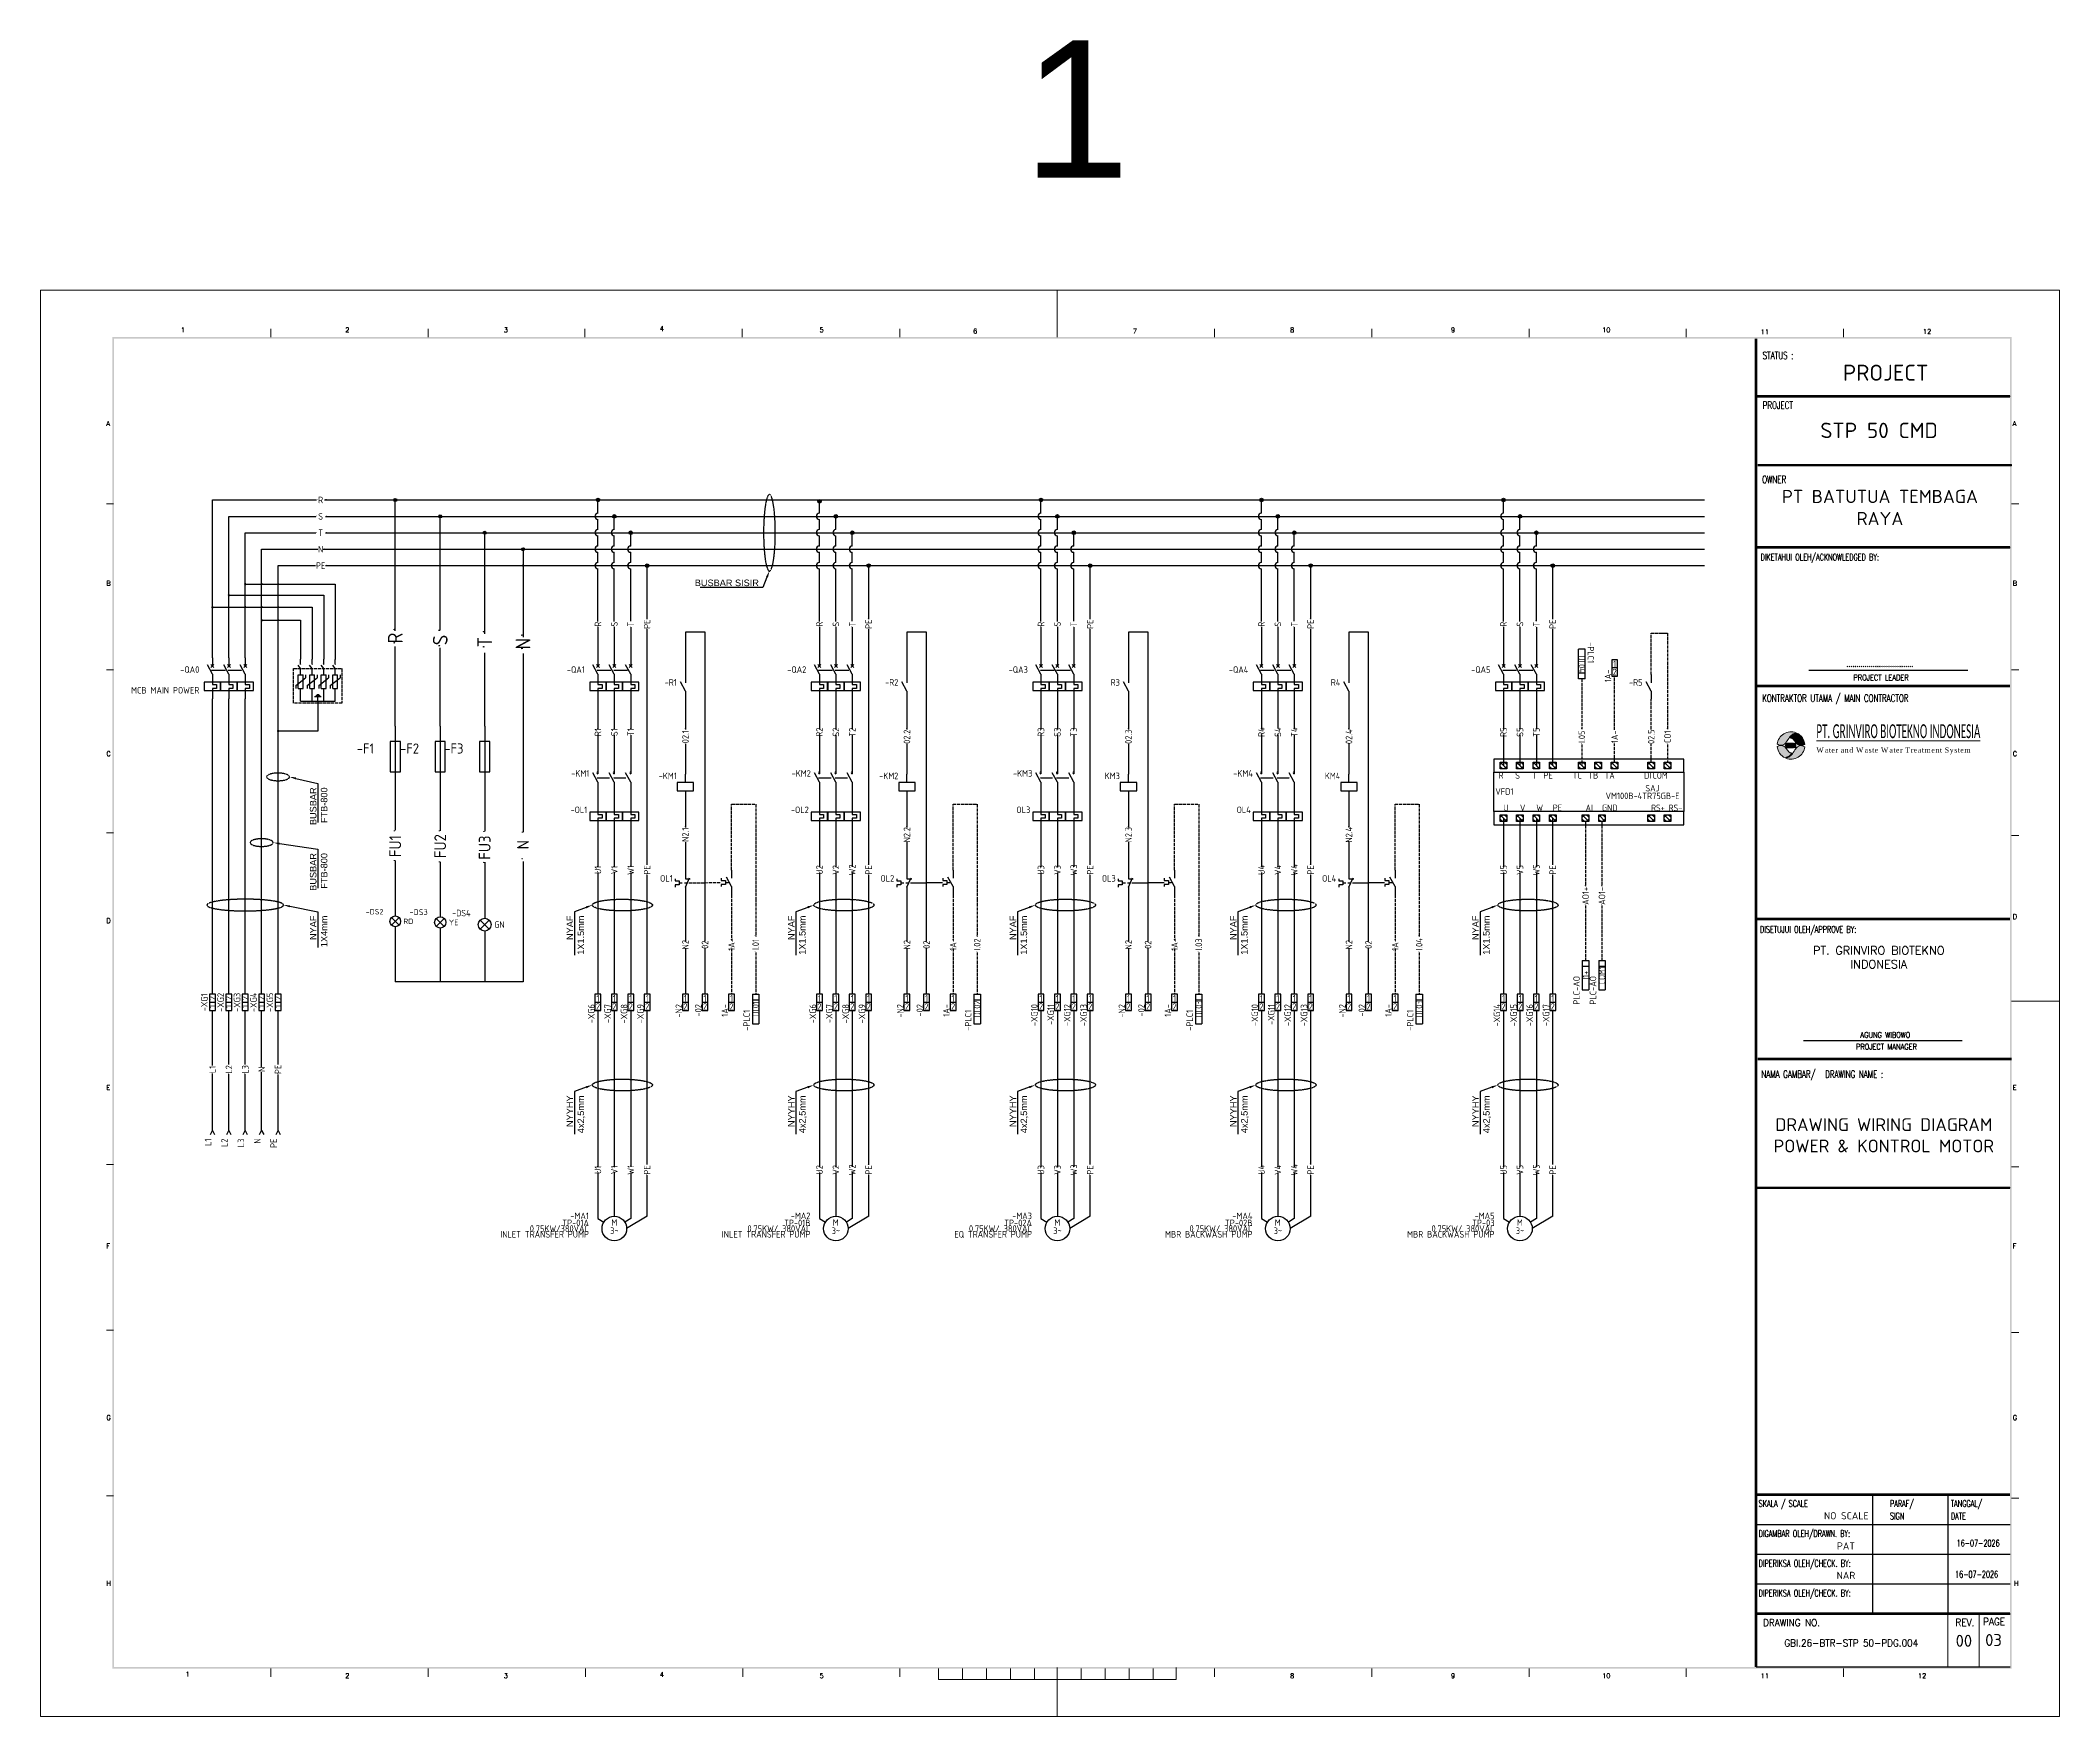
# Model space of a CAD drawing. Header units: millimetres. Extents: x 67033 to 212947, y 35102 to 335921.
# Drawn here: x 67041 to 74558, y 164509 to 170749 of the extents above; entities that cross this region are included whole.
import ezdxf
from ezdxf import colors
from ezdxf.entities.mleader import LeaderData, LeaderLine
from ezdxf.enums import TextEntityAlignment as Align
from ezdxf.math import Vec2, Vec3

# ---------------------------------------------------------------- set-up
doc = ezdxf.new("R2010")
doc.units = ezdxf.units.MM
doc.linetypes.add('ACAD_ISO02W100', pattern=[15, 12, -3])
doc.linetypes.add('DASHED', pattern=[0.75, 0.5, -0.25])
for name, color, linetype in [('BORDER', 7, 'Continuous'), ('DESC', 1, 'Continuous'), ('LINK', 9, 'DASHED'), ('MISC', 2, 'Continuous'), ('RED_2.5mm^2', 1, 'Continuous'), ('S-Kop', 7, 'Continuous'), ('SYMS', 7, 'Continuous'), ('TAGFIXED', 7, 'Continuous'), ('TAGS', 51, 'Continuous'), ('TERMS', 4, 'Continuous'), ('WIRES', 7, 'Continuous')]:
    doc.layers.add(name, color=color, linetype=linetype)
doc.layers.add('G-0.9', color=250, linetype='Continuous', lineweight=9)
doc.styles.add('3', font='ROMANS.SHX', dxfattribs={"width": 0.75})
doc.styles.add('ISOCPEUR', font='isocpeur.ttf')
doc.styles.add('ROMANS', font='romans.shx', dxfattribs={"height": 0.3})
doc.styles.get("Standard").update_dxf_attribs({"font": 'arial.ttf'})
doc.styles.add('WD_IEC', font='isocp2.shx', dxfattribs={"width": 0.9, "height": 4})

msp = doc.modelspace()

# ---------------------------------------------------------------- texts
at = {"attachment_point": 1}
for s, width, gutter_width, insert, char_height in [('1', 275674.441, 2556.3, (70699.4, 170748.9), 511.3), ('\\pxqc;{\\Fromans|c0;PT. GRINVIRO BIOTEKNO INDONESIA}', 651.474, 1.76, (73559.2, 167376.6), 30.82)]:
    msp.add_mtext_dynamic_manual_height_columns(s, width=width, gutter_width=gutter_width, heights=[0], dxfattribs=dict(at, insert=insert, char_height=char_height))
at = {"layer": 'BORDER', "linetype": 'Continuous', "lineweight": 9, "style": 'ROMANS'}
for s, height, p in [('1', 17.9, (67563.6, 169662.2)), ('2', 17.9, (68175.9, 169662.2)), ('3', 17.9, (68765.9, 169662.2)), ('4', 17.9, (69346.9, 169666.7)), ('5', 17.9, (69941.4, 169662.2)), ('6', 17.9, (70513.4, 169657.8)), ('7', 17.9, (71107.9, 169657.8)), ('8', 17.9, (71693.4, 169662.2)), ('9', 17.9, (72292.3, 169662.2)), ('10', 17.88, (72855.4, 169662.2)), ('11', 17.88, (73445.4, 169655.3)), ('12', 17.88, (74049.4, 169656.3)), ('A', 17.9, (67286.5, 169313.6)), ('A', 17.9, (74383.9, 169313.6)), ('B', 17.9, (67286.5, 168719.2)), ('B', 17.9, (74383.9, 168719.2)), ('C', 17.9, (67286.5, 168084.5)), ('C', 17.9, (74383.9, 168084.5)), ('D', 17.9, (74383.9, 167478.2)), ('D', 17.9, (67286.5, 167463.3)), ('E', 17.9, (67286.5, 166842)), ('E', 17.9, (74383.9, 166842)), ('F', 17.9, (67286.5, 166252.1)), ('F', 17.9, (74383.9, 166252.1)), ('G', 17.9, (67286.5, 165613)), ('G', 17.9, (74383.9, 165613)), ('H', 17.9, (67286.5, 164996.2)), ('H', 17.9, (74388.4, 164996.2)), ('1', 17.9, (67581.5, 164658.1)), ('2', 17.9, (68175.9, 164652)), ('3', 17.9, (68765.9, 164652)), ('4', 17.9, (69346.9, 164656.5)), ('5', 17.9, (69941.4, 164652)), ('8', 17.9, (71693.4, 164652)), ('9', 17.9, (72292.3, 164652)), ('10', 17.88, (72855.4, 164652)), ('11', 17.88, (73445.4, 164652)), ('12', 17.88, (74030.9, 164652))]:
    msp.add_text(s, height=height, dxfattribs=at).set_placement(p)
at = {"layer": 'BORDER', "linetype": 'Continuous', "lineweight": 9, "style": 'ISOCPEUR'}
for s, p in [('NO SCALE', (73764.2, 165243.4)), ('PAT', (73762.9, 165130.8)), ('NAR', (73762.9, 165021.3))]:
    msp.add_text(s, height=26.82, dxfattribs=at).set_placement(p, align=Align.CENTER)
at = {"layer": 'BORDER', "linetype": 'Continuous', "lineweight": 9, "style": 'ROMANS', "width": 0.9}
for s, height, p in [('DRAWING NO.', 26.816, (73560.2, 164845.4)), ('REV.', 26.82, (74205.8, 164846.1)), ('GBI.26-BTR-STP 50-PDG.004', 26.816, (73782.7, 164769.5))]:
    msp.add_text(s, height=height, dxfattribs=at).set_placement(p, align=Align.CENTER)
at = {"layer": 'BORDER', "color": 7, "lineweight": 9, "style": 'ROMANS', "width": 0.9}
msp.add_text('PAGE', height=26.82, dxfattribs=at).set_placement((74273.6, 164849.3))
at = {"layer": 'BORDER', "linetype": 'Continuous', "lineweight": 9, "style": 'ISOCPEUR'}
for s, p in [('00', (74201.8, 164791.3)), ('03', (74312.2, 164794.2))]:
    msp.add_text(s, height=44.69, dxfattribs=at).set_placement(p, align=Align.MIDDLE)
at = {"layer": 'BORDER', "color": 4, "lineweight": 9, "attachment_point": 5, "style": 'ISOCPEUR'}
for s, insert, char_height, width in [('{\\C256;PROJECT}', (73910.8, 169511.9), 59.592, 938.234), ('{\\C256;STP 50 CMD}', (73886.1, 169297.1), 57.208, 951.976), ('{\\C256;PT BATUTUA TEMBAGA RAYA}', (73889.5, 169010), 49.237, 788.086), ('{\\C256;DRAWING WIRING DIAGRAM POWER & KONTROL MOTOR}', (73903.9, 166673), 47.674, 951.976)]:
    msp.add_mtext(s, dxfattribs=dict(at, insert=insert, char_height=char_height, width=width))
at = {"layer": 'G-0.9', "color": 0, "linetype": 'ByBlock', "lineweight": 9, "insert": (73652.7, 168203.1), "char_height": 21.2734, "attachment_point": 1}
msp.add_mtext_dynamic_manual_height_columns('\\pxql;{\\fCalibri|b0|i0|c0|p34;\\H2.4242x;\\W0.51;\\LPT. GRINVIRO BIOTEKNO INDONESIA\\fBatang|b1|i0|c0|p18;\\H0.49499x;\\T0.95;\\P\\pq*;\\fBatang|b0|i0|c129|p18;\\H0.76917x;\\W0.8;\\T1.17;\\lWate\\fBatang|b0|i0|c0|p18;r and Waste Water Treatment System}', width=1321.664, gutter_width=2.34, heights=[0], dxfattribs=at)
at = {"layer": 'S-Kop', "color": 7, "linetype": 'ByBlock', "style": '3', "width": 0.7}
for s, height, p in [('STATUS :', 27.7, (73452.6, 169562.4)), ('PROJECT', 27.7, (73452.6, 169377)), ('OWNER', 27.7, (73450.7, 169100.5)), ('DIKETAHUI OLEH/ACKNOWLEDGED BY:', 25.177, (73445.1, 168812.6)), ('.................................', 25.177, (73764.4, 168417.3)), ('KONTRAKTOR UTAMA / MAIN CONTRACTOR', 27.695, (73450.7, 168286.7)), ('PROJECT LEADER', 20.981, (73790.8, 168366.6)), ('DISETUJUI OLEH/APPROVE BY:', 25.177, (73442.8, 167426.9)), ('AGUNG WIBOWO', 20.981, (73816.7, 167036.3)), ('PROJECT MANAGER', 20.981, (73800.1, 166992.2)), ('NAMA GAMBAR/', 27.695, (73447.7, 166886.9)), ('DRAWING NAME :', 27.695, (73685.3, 166886.5)), ('SKALA / SCALE', 25.177, (73437.8, 165289.5)), ('PARAF/', 25.18, (73926.6, 165289.6)), ('TANGGAL/', 25.18, (74153.4, 165289.6)), ('SIGN', 25.18, (73926.6, 165243)), ('DATE', 25.18, (74153.4, 165243)), ('DIGAMBAR OLEH/DRAWN. BY:', 25.177, (73437.8, 165177.7)), ('16-07-2026', 25.18, (74174.9, 165142.3)), ('DIPERIKSA OLEH/CHECK. BY:', 25.177, (73437.8, 165066.9)), ('16-07-2026', 25.18, (74169.1, 165026.2)), ('DIPERIKSA OLEH/CHECK. BY:', 25.177, (73437.8, 164956.2))]:
    msp.add_text(s, height=height, dxfattribs=at).set_placement(p)

# ---------------------------------------------------------------- blocks, each defined once
blk = doc.blocks.new('VCB11TH')
for p, q in [((0, -2.5), (-3.1, 3.1)), ((-0.9, 3.4), (0.9, 1.6)), ((-0.9, 1.6), (0.9, 3.4)), ((0, 7.5), (0, 2.5)), ((0, -2.5), (0, -8.8)), ((0, -8.8), (2.5, -8.8)), ((0, -11.2), (0, -12.5)), ((2.5, -11.2), (0, -11.2)), ((2.5, -8.8), (2.5, -11.2)), ((0, -12.5), (0, -17.5))]:
    blk.add_line(p, q)
blk.add_lwpolyline([(-5, -7.5), (-5, -12.5), (5, -12.5), (5, -7.5)], close=True)
at = {"style": 'WD_IEC'}
for tag, p in [('TAG1', (-8, -1.7)), ('INST', (-8, 5.3)), ('LOC', (-8, 1.8)), ('RATING1', (-8, -6.3)), ('DESC1', (-8, -14.3)), ('DESC3', (-8, -21.3)), ('DESC2', (-8, -17.8))]:
    blk.add_attdef(tag, text='', height=2.5, dxfattribs=at).set_placement(p, align=Align.RIGHT)
blk.add_attdef('TERM01', text='', height=2, rotation=90, dxfattribs=at).set_placement((-1, 7.5), align=Align.RIGHT)
at = {"style": 'WD_IEC', "flags": 1}
for tag, p, height in [('X4LINK', (-2, 0), 0.32), ('X1LINK', (-0.5, 0), 0.32), ('X2TERM01', (0, 7.5), 0.32), ('MFG', (2.8, 6.5), 1.5), ('CAT', (2.8, 4), 1.5), ('COMMON', (-3.8, -8.8), 1), ('X8TERM02', (0, -17.5), 0.32), ('ASSYCODE', (1, -14), 1), ('FAMILY', (1, -15.5), 1), ('CATDESC', (1, -17), 1)]:
    blk.add_attdef(tag, p, '', height=height, dxfattribs=at)
at = {"lineweight": 15, "style": 'WD_IEC'}
blk.add_attdef('XREF', text='', height=2.5, dxfattribs=at).set_placement((-8, -10.3), align=Align.RIGHT)
at = {"style": 'WD_IEC'}
blk.add_attdef('TERM02', (-1, -17.5), '', height=2, rotation=90, dxfattribs=at)
blk = doc.blocks.new('VCB21TH')
for p, q in [((0, -2.5), (-3.1, 3.1)), ((-0.9, 3.4), (0.9, 1.6)), ((-0.9, 1.6), (0.9, 3.4)), ((0, 7.5), (0, 2.5)), ((0, -2.5), (0, -8.8)), ((0, -8.8), (2.5, -8.8)), ((0, -11.2), (0, -12.5)), ((2.5, -11.2), (0, -11.2)), ((2.5, -8.8), (2.5, -11.2)), ((0, -12.5), (0, -17.5))]:
    blk.add_line(p, q)
blk.add_lwpolyline([(-5, -7.5), (-5, -12.5), (5, -12.5), (5, -7.5)], close=True)
at = {"style": 'WD_IEC'}
for tag, p in [('TAG2', (-8, -1.7)), ('INST', (-8, 5.3)), ('LOC', (-8, 1.8)), ('DESC1', (-8, -14.3)), ('DESC3', (-8, -21.3)), ('DESC2', (-8, -17.8))]:
    blk.add_attdef(tag, text='', height=2.5, dxfattribs=at).set_placement(p, align=Align.RIGHT)
blk.add_attdef('TERM01', text='', height=2, rotation=90, dxfattribs=at).set_placement((-1, 7.5), align=Align.RIGHT)
at = {"style": 'WD_IEC', "flags": 1}
for tag, p, height in [('X4LINK', (-2, 0), 0.32), ('X1LINK', (-0.5, 0), 0.32), ('X2TERM01', (0, 7.5), 0.32), ('CONTACT', (-5, -7.5), 1), ('X8TERM02', (0, -17.5), 0.32), ('FAMILY', (1, -15.5), 1)]:
    blk.add_attdef(tag, p, '', height=height, dxfattribs=at)
blk.add_attdef('RATING1', text='', height=2.5, dxfattribs=at).set_placement((-8, -6.3), align=Align.RIGHT)
at = {"lineweight": 15, "style": 'WD_IEC'}
blk.add_attdef('XREF', text='', height=2.5, dxfattribs=at).set_placement((-8, -10.3), align=Align.RIGHT)
at = {"style": 'WD_IEC'}
blk.add_attdef('TERM02', (-1, -17.5), '', height=2, rotation=90, dxfattribs=at)
blk = doc.blocks.new('VMS21P')
for p, q in [((0, -2.5), (-3.1, 3.1)), ((0, 7.5), (0, 2.5)), ((0, -2.5), (0, -7.5))]:
    blk.add_line(p, q)
blk.add_arc((0, 3.1), 0.625, 90, 270)
at = {"style": 'WD_IEC'}
for tag, p in [('TAG2', (-5.2, 0.8)), ('INST', (-5.2, 6.8)), ('LOC', (-5.2, 3.8)), ('DESC2', (-5.2, -9.7)), ('DESC3', (-5.2, -12.7)), ('DESC1', (-5.2, -6.7)), ('XREF', (-5.2, -3.8))]:
    blk.add_attdef(tag, text='', height=2.5, dxfattribs=at).set_placement(p, align=Align.RIGHT)
blk.add_attdef('TERM01', text='', height=2, rotation=90, dxfattribs=at).set_placement((-1, 7.5), align=Align.RIGHT)
blk.add_attdef('TERM02', (-1, -7.5), '', height=2, rotation=90, dxfattribs=at)
at = {"style": 'WD_IEC', "flags": 1}
for tag, p, height in [('X4LINK', (-2.9, 0), 0.32), ('X1LINK', (-0.5, 0), 0.32), ('X2TERM01', (0, 7.5), 0.32), ('X8TERM02', (0, -7.5), 0.32), ('CONTACT', (4, -3.5), 1), ('FAMILY', (4, -5), 1)]:
    blk.add_attdef(tag, p, '', height=height, dxfattribs=at)
blk = doc.blocks.new('VOL1')
for p, q in [((-5, 2.5), (-5, -2.5)), ((5, 2.5), (-5, 2.5)), ((0, 7.5), (0, 1.2)), ((0, 1.2), (2.5, 1.2)), ((2.5, 1.2), (2.5, -1.2)), ((5, -2.5), (5, 2.5)), ((-5, -2.5), (5, -2.5)), ((0, -1.2), (0, -7.5)), ((2.5, -1.2), (0, -1.2))]:
    blk.add_line(p, q)
at = {"style": 'WD_IEC'}
for tag, p in [('RATING1', (-6.5, -2.5)), ('TAG1', (-6.5, 2)), ('INST', (-6.5, 9)), ('LOC', (-6.5, 5.5)), ('DESC2', (-6.5, -13.8)), ('DESC1', (-6.5, -10.3)), ('XREF', (-6.5, -6.5)), ('DESC3', (-6.5, -17.3))]:
    blk.add_attdef(tag, text='', height=2.5, dxfattribs=at).set_placement(p, align=Align.RIGHT)
at = {"style": 'WD_IEC', "flags": 1}
for tag, p, height in [('X4LINK', (-5, 0), 0.32), ('X2TERM01', (0, 7.5), 0.32), ('MFG', (2.8, 6.5), 1.5), ('CAT', (2.8, 4), 1.5), ('X1LINK', (5, 0), 0.32), ('X8TERM02', (0, -7.5), 0.32), ('ASSYCODE', (1, -4), 1), ('FAMILY', (1, -5.5), 1), ('CATDESC', (1, -7), 1)]:
    blk.add_attdef(tag, p, '', height=height, dxfattribs=at)
at = {"style": 'WD_IEC'}
blk.add_attdef('TERM01', text='', height=2, rotation=90, dxfattribs=at).set_placement((-1, 7.5), align=Align.RIGHT)
blk.add_attdef('TERM02', (-1, -7.5), '', height=2, rotation=90, dxfattribs=at)
blk = doc.blocks.new('VOL2')
for p, q in [((-5, 2.5), (-5, -2.5)), ((5, 2.5), (-5, 2.5)), ((0, 7.5), (0, 1.2)), ((0, 1.2), (2.5, 1.2)), ((2.5, 1.2), (2.5, -1.2)), ((5, -2.5), (5, 2.5)), ((-5, -2.5), (5, -2.5)), ((0, -1.2), (0, -7.5)), ((2.5, -1.2), (0, -1.2))]:
    blk.add_line(p, q)
at = {"style": 'WD_IEC'}
for tag, p in [('RATING1', (-6.5, -2.5)), ('TAG2', (-6.5, 2)), ('INST', (-6.5, 9)), ('LOC', (-6.5, 5.5)), ('DESC2', (-6.5, -13.8)), ('DESC1', (-6.5, -10.3)), ('XREF', (-6.5, -6.5)), ('DESC3', (-6.5, -17.3))]:
    blk.add_attdef(tag, text='', height=2.5, dxfattribs=at).set_placement(p, align=Align.RIGHT)
at = {"style": 'WD_IEC', "flags": 1}
for tag, p, height in [('X4LINK', (-5, 0), 0.32), ('X2TERM01', (0, 7.5), 0.32), ('X1LINK', (5, 0), 0.32), ('X8TERM02', (0, -7.5), 0.32), ('FAMILY', (1, -5.5), 1)]:
    blk.add_attdef(tag, p, '', height=height, dxfattribs=at)
at = {"style": 'WD_IEC'}
blk.add_attdef('TERM01', text='', height=2, rotation=90, dxfattribs=at).set_placement((-1, 7.5), align=Align.RIGHT)
blk.add_attdef('TERM02', (-1, -7.5), '', height=2, rotation=90, dxfattribs=at)
blk = doc.blocks.new('HSP1001')
for p, q in [((5, 1.8), (-5, 1.8)), ((-5, 1.8), (-5, -1.8)), ((0, -1.8), (0, 1.8)), ((0, -0.1), (0, 0.1)), ((5, -1.8), (5, 1.8)), ((-5, -1.8), (5, -1.8))]:
    blk.add_line(p, q)
at = {"style": 'WD_IEC'}
for tag, p in [('DESC2', (0, 15)), ('DESC3', (0, 12)), ('DESC1', (0, 18)), ('TAG1', (0, 3)), ('INST', (0, 9)), ('LOC', (0, 6))]:
    blk.add_attdef(tag, text='', height=2.5, dxfattribs=at).set_placement(p, align=Align.CENTER)
at = {"linetype": 'Continuous', "style": 'WD_IEC', "width": 0.9, "flags": 8}
blk.add_attdef('TERMDESC01', text='', height=2, dxfattribs=at).set_placement((-6.2, 1), align=Align.RIGHT)
at = {"style": 'WD_IEC'}
for tag, p in [('TERM01', (-2.5, 0)), ('TERM02', (2.5, 0))]:
    blk.add_attdef(tag, text='', height=2, dxfattribs=at).set_placement(p, align=Align.MIDDLE_CENTER)
at = {"style": 'WD_IEC', "width": 0.9, "flags": 1}
for tag, p in [('X4TERM01', (-5, 0)), ('MFG', (-4.5, 1.2)), ('CAT', (-4.5, 0.9)), ('ASSYCODE', (-4.6, 0.5)), ('X1TERM02', (5, 0)), ('FAMILY', (-4.7, -1.1)), ('ACE_FLAG', (-4.7, -1.6))]:
    blk.add_attdef(tag, p, '', height=0.25, dxfattribs=at)
at = {"linetype": 'Continuous', "style": 'WD_IEC', "width": 0.9, "flags": 8}
blk.add_attdef('TERMDESC02', (6.2, 1), '', height=2, dxfattribs=at)
blk.add_attdef('X4WIRE01', text='', height=2, dxfattribs=at).set_placement((-6.2, -1), align=Align.TOP_RIGHT)
blk.add_attdef('X1WIRE02', text='', height=2, dxfattribs=at).set_placement((6.2, -1), align=Align.TOP_LEFT)
blk = doc.blocks.new('HA1X3Y')
blk.add_lwpolyline([(-2.5, 1.25), (0, 0), (-2.5, -1.25)])
at = {"style": 'WD_IEC'}
blk.add_attdef('DESC1', text='', height=2.5, dxfattribs=at).set_placement((-5, 0.675), align=Align.RIGHT)
at = {"style": 'WD_IEC', "flags": 1}
blk.add_attdef('X1TERM01', (0, 0), '', height=0.32, dxfattribs=at)
at = {"style": 'WD_IEC'}
blk.add_attdef('DESC2', text='', height=2.5, dxfattribs=at).set_placement((-5, -0.675), align=Align.TOP_RIGHT)
blk = doc.blocks.new('HT0_LGENERIC')
at = {"style": 'WD_IEC'}
blk.add_attdef('COLOR', text='', height=2.5, dxfattribs=at).set_placement((0, 0), align=Align.MIDDLE_CENTER)
at = {"style": 'WD_IEC', "flags": 1}
for tag, p in [('X4TERM01', (-2.5, 0)), ('X1TERM01', (2.5, 0))]:
    blk.add_attdef(tag, p, '', height=0.2, dxfattribs=at)
at = {"style": 'WD_IEC'}
for tag, p in [('X4_TINY_DOT_DONT_REMOVE', (-2.5, 0)), ('X1_TINY_DOT_DONT_REMOVE', (2.5, 0))]:
    blk.add_attdef(tag, p, '', height=0.002, dxfattribs=at)
blk = doc.blocks.new('VT0_LGENERIC')
at = {"style": 'WD_IEC'}
blk.add_attdef('COLOR', text='', height=2.5, rotation=90, dxfattribs=at).set_placement((0, 0), align=Align.MIDDLE_CENTER)
at = {"style": 'WD_IEC', "flags": 1}
for tag, p in [('X2TERM01', (0, 4)), ('X8TERM01', (0, -4))]:
    blk.add_attdef(tag, p, '', height=0.16, rotation=90, dxfattribs=at)
at = {"style": 'WD_IEC'}
for tag, p in [('X2_TINY_DOT_DONT_REMOVE', (0, 4)), ('X8_TINY_DOT_DONT_REMOVE', (0, -4))]:
    blk.add_attdef(tag, p, '', height=0.0001, rotation=90, dxfattribs=at)
blk = doc.blocks.new('VSP1001')
for p, q in [((1.8, 5), (-1.8, 5)), ((-1.8, 5), (-1.8, -5)), ((1.8, -5), (1.8, 5)), ((1.8, 0), (-1.8, 0)), ((-1.8, -5), (1.8, -5))]:
    blk.add_line(p, q)
at = {"linetype": 'Continuous', "style": 'WD_IEC', "width": 0.9, "flags": 8}
blk.add_attdef('TERMDESC01', (-1, 6), '', height=2, rotation=90, dxfattribs=at)
blk.add_attdef('X2WIRE01', text='', height=2, rotation=90, dxfattribs=at).set_placement((1, 6), align=Align.TOP_LEFT)
at = {"style": 'WD_IEC'}
for tag, p in [('TAG1', (-4, -1)), ('INST', (-4, 5)), ('LOC', (-4, 2)), ('DESC3', (-4, -11.6)), ('DESC2', (-4, -7.9)), ('DESC1', (-4, -4.1))]:
    blk.add_attdef(tag, text='', height=2.5, dxfattribs=at).set_placement(p, align=Align.RIGHT)
for tag, p in [('TERM01', (0, 2.5)), ('TERM02', (0, -2.5))]:
    blk.add_attdef(tag, text='', height=2, dxfattribs=at).set_placement(p, align=Align.MIDDLE_CENTER)
at = {"style": 'WD_IEC', "width": 0.9, "flags": 1}
for tag, p in [('MFG', (-0.9, 1.7)), ('CAT', (-1, 0.5)), ('ACE_FLAG', (-0.5, 4.5)), ('X2TERM01', (0, 5)), ('ASSYCODE', (-1, -0.6)), ('FAMILY', (-1, -1.7)), ('X8TERM02', (0, -5))]:
    blk.add_attdef(tag, p, '', height=0.25, dxfattribs=at)
at = {"linetype": 'Continuous', "style": 'WD_IEC', "width": 0.9, "flags": 8}
blk.add_attdef('TERMDESC02', text='', height=2, rotation=90, dxfattribs=at).set_placement((-1, -6), align=Align.RIGHT)
blk.add_attdef('X8WIRE02', text='', height=2, rotation=90, dxfattribs=at).set_placement((1, -6), align=Align.TOP_RIGHT)
blk = doc.blocks.new('VMO14')
blk.add_line((20, 7.5), (7.5, 0))
blk.add_circle((0, 0), 7.5)
at = {"style": 'WD_IEC'}
for tag, p in [('INST', (-15.5, 12.8)), ('DESC2', (-15.5, -2)), ('DESC1', (-15.5, 1.5)), ('TAG1', (-15.5, 5.8)), ('LOC', (-15.5, 9.2)), ('RATING2', (-15.5, -12.5)), ('RATING1', (-15.5, -9)), ('DESC3', (-15.5, -5.5)), ('RATING3', (-15.5, -16))]:
    blk.add_attdef(tag, text='', height=2.5, dxfattribs=at).set_placement(p, align=Align.RIGHT)
blk.add_attdef('TERM02', (-0.8, 7.4), '', height=2, rotation=90, dxfattribs=at)
for tag, p in [('TERM01', (-7.5, 4.6)), ('TERM03', (9.7, 4.6)), ('TERM04', (19, 10))]:
    blk.add_attdef(tag, text='', height=2, rotation=90, dxfattribs=at).set_placement(p, align=Align.RIGHT)
at = {"style": 'WD_IEC', "flags": 1}
for tag, p, height in [('X4LINK', (-7.5, 0), 0.32), ('X0TERM01', (-6.4, 3.9), 0.32), ('X2TERM02', (0, 7.5), 0.32), ('X0TERM03', (6.4, 3.9), 0.32), ('X1LINK', (7.5, 0), 0.32), ('X2TERM04', (20, 7.5), 0.32), ('MFG', (22.8, 9), 1.5), ('CAT', (22.8, 6.5), 1.5), ('ASSYCODE', (1, -9), 1), ('FAMILY', (1, -10.5), 1), ('CATDESC', (1, -12), 1)]:
    blk.add_attdef(tag, p, '', height=height, dxfattribs=at)
at = {"style": 'WD_IEC'}
for tag, p in [('M', (-0.1, 1.7)), ('3~', (0, -3.3))]:
    blk.add_attdef(tag, text='', height=2.5, dxfattribs=at).set_placement(p, align=Align.CENTER)
at = {"lineweight": 15, "style": 'WD_IEC'}
blk.add_attdef('XREF', text='', height=2.5, dxfattribs=at).set_placement((-15.5, -19.5), align=Align.RIGHT)
blk = doc.blocks.new('WDDOT')
for radius in [0.72, 0.449, 0.223]:
    blk.add_circle((0, 0), radius)
blk = doc.blocks.new('VMS1')
for p, q in [((0, 2.5), (0, 7.5)), ((0, -2.5), (0, -7.5))]:
    blk.add_line(p, q)
blk.add_lwpolyline([(-5, 2.5), (-5, -2.5), (5, -2.5), (5, 2.5)], close=True)
at = {"style": 'WD_IEC'}
for tag, p in [('INST', (-5.25, 10.5)), ('TAG1', (-5.25, 4.5)), ('LOC', (-5.25, 7.5)), ('DESC3', (-5.25, -12.85)), ('DESC2', (-5.25, -9.85)), ('DESC1', (-5.25, -6.85))]:
    blk.add_attdef(tag, text='', height=2.5, dxfattribs=at).set_placement(p, align=Align.RIGHT)
at = {"style": 'WD_IEC', "flags": 9}
for tag, p in [('MFG', (-6, 1)), ('CAT', (-6, -1.5))]:
    blk.add_attdef(tag, text='', height=1.5, dxfattribs=at).set_placement(p, align=Align.RIGHT)
at = {"style": 'WD_IEC', "flags": 1}
for tag, p, height in [('X4LINK', (-5, 0), 0.32), ('X2TERM01', (0, 7.5), 0.32), ('X1LINK', (5, 0), 0.32), ('X8TERM02', (0, -7.5), 0.32), ('ASSYCODE', (1, -4), 1), ('FAMILY', (1, -5.5), 1), ('CATDESC', (1, -7), 1)]:
    blk.add_attdef(tag, p, '', height=height, dxfattribs=at)
at = {"style": 'WD_IEC'}
blk.add_attdef('TERM01', text='', height=2, rotation=90, dxfattribs=at).set_placement((-1, 7.5), align=Align.RIGHT)
blk.add_attdef('TERM02', (-1, -7.5), '', height=2, rotation=90, dxfattribs=at)
at = {"lineweight": 9, "style": 'WD_IEC'}
for tag, p in [('NO', (-5.5, -16.5)), ('NC', (-5.5, -19.5))]:
    blk.add_attdef(tag, text='', height=2.5, dxfattribs=at).set_placement(p, align=Align.TOP_RIGHT)
for tag, p in [('XREFNO', (-4, -16.5)), ('XREFNC', (-4, -19.5))]:
    blk.add_attdef(tag, text='', height=2.5, dxfattribs=at).set_placement(p, align=Align.TOP_LEFT)
blk = doc.blocks.new('VOL22')
for p, q in [((-6.2, 2.5), (-6.2, 1.2)), ((-6.2, 1.2), (-3.8, 1.2)), ((-3.8, 1.2), (-3.8, -1.2)), ((-3.8, 0), (-1.9, 0)), ((-0.6, 0), (1.1, 0)), ((0, 7.5), (0, 2.5)), ((0, -2.5), (2.5, 3.1)), ((0, 2.5), (2.9, 2.5)), ((-3.8, -1.2), (-6.2, -1.2)), ((-6.2, -1.2), (-6.2, -2.5)), ((0, -2.5), (0, -7.5))]:
    blk.add_line(p, q)
at = {"style": 'WD_IEC'}
for tag, p in [('TAG2', (-7.8, 0.8)), ('INST', (-7.8, 6.8)), ('LOC', (-7.8, 3.8)), ('DESC2', (-7.8, -9.7)), ('DESC3', (-7.8, -12.7)), ('DESC1', (-7.8, -6.7)), ('XREF', (-7.8, -3.8))]:
    blk.add_attdef(tag, text='', height=2.5, dxfattribs=at).set_placement(p, align=Align.RIGHT)
at = {"style": 'WD_IEC', "flags": 1}
for tag, p, height in [('X4LINK', (-6.4, 0), 0.32), ('X2TERM01', (0, 7.5), 0.32), ('X1LINK', (2.1, 0), 0.32), ('X8TERM02', (0, -7.5), 0.32), ('CONTACT', (4, -3.5), 1), ('FAMILY', (4, -5), 1), ('COMMON', (5.2, -4.8), 1)]:
    blk.add_attdef(tag, p, '', height=height, dxfattribs=at)
at = {"style": 'WD_IEC'}
blk.add_attdef('TERM01', text='', height=2, rotation=90, dxfattribs=at).set_placement((-1, 7.5), align=Align.RIGHT)
blk.add_attdef('TERM02', (-1, -7.5), '', height=2, rotation=90, dxfattribs=at)
blk = doc.blocks.new('VCR21')
for p, q in [((0, -2.5), (-3.1, 3.1)), ((0, 7.5), (0, 2.5)), ((0, -2.5), (0, -7.5))]:
    blk.add_line(p, q)
at = {"style": 'WD_IEC'}
for tag, p in [('TAG2', (-5.2, 0.8)), ('INST', (-5.2, 6.8)), ('LOC', (-5.2, 3.8)), ('DESC2', (-5.2, -9.7)), ('DESC3', (-5.2, -12.7)), ('DESC1', (-5.2, -6.7)), ('XREF', (-5.2, -3.8))]:
    blk.add_attdef(tag, text='', height=2.5, dxfattribs=at).set_placement(p, align=Align.RIGHT)
blk.add_attdef('TERM01', text='', height=2, rotation=90, dxfattribs=at).set_placement((-1, 7.5), align=Align.RIGHT)
blk.add_attdef('TERM02', (-1, -7.5), '', height=2, rotation=90, dxfattribs=at)
at = {"style": 'WD_IEC', "flags": 1}
for tag, p, height in [('X4LINK', (-2.8, 0), 0.32), ('X1LINK', (-0.5, 0), 0.32), ('X2TERM01', (0, 7.5), 0.32), ('X8TERM02', (0, -7.5), 0.32), ('CONTACT', (4, -3.5), 1), ('FAMILY', (4, -5), 1), ('COMMON', (5.2, -4.8), 1)]:
    blk.add_attdef(tag, p, '', height=height, dxfattribs=at)
blk = doc.blocks.new('VOL21')
for p, q in [((-6.25, 2.5), (-6.25, 1.25)), ((-6.25, 1.25), (-3.75, 1.25)), ((-3.75, 1.25), (-3.75, -1.25)), ((-3.75, 0), (-1.875, 0)), ((0, -2.5), (-3.125, 3.125)), ((0, 7.5), (0, 2.5)), ((-6.25, -1.25), (-6.25, -2.5)), ((-3.75, -1.25), (-6.25, -1.25)), ((0, -2.5), (0, -7.5))]:
    blk.add_line(p, q)
at = {"style": 'WD_IEC'}
for tag, p in [('TAG2', (-7.75, 0.75)), ('INST', (-7.75, 6.75)), ('LOC', (-7.75, 3.75)), ('DESC3', (-7.75, -12.75)), ('DESC2', (-7.75, -9.75)), ('DESC1', (-7.75, -6.75)), ('XREF', (-7.75, -3.75))]:
    blk.add_attdef(tag, text='', height=2.5, dxfattribs=at).set_placement(p, align=Align.RIGHT)
at = {"style": 'WD_IEC', "flags": 1}
for tag, p, height in [('X4LINK', (-6.375, 0), 0.32), ('X1LINK', (-0.5, 0), 0.32), ('X2TERM01', (0, 7.5), 0.32), ('X8TERM02', (0, -7.5), 0.32), ('CONTACT', (4, -3.5), 1), ('FAMILY', (4, -5), 1), ('COMMON', (5.25, -4.75), 1)]:
    blk.add_attdef(tag, p, '', height=height, dxfattribs=at)
at = {"style": 'WD_IEC'}
blk.add_attdef('TERM01', text='', height=2, rotation=90, dxfattribs=at).set_placement((-1, 7.5), align=Align.RIGHT)
blk.add_attdef('TERM02', (-1, -7.5), '', height=2, rotation=90, dxfattribs=at)
blk = doc.blocks.new('PLCIOI1TV')
for p, q in [((-2, 9), (-2, -9)), ((-2, 9), (2, 9)), ((-2, 5.5), (2, 5.5)), ((2, 9), (2, -9)), ((-2, -9), (2, -9))]:
    blk.add_line(p, q)
at = {"style": 'WD_IEC', "width": 0.9}
blk.add_attdef('TERMDESC01', text='', height=2, rotation=90, dxfattribs=at).set_placement((2.2, 10), align=Align.TOP_LEFT)
at = {"style": 'WD_IEC'}
for tag, p in [('TAG1', (-3.5, -0.5)), ('XREF', (-3.5, -4.5))]:
    blk.add_attdef(tag, text='', height=2.5, dxfattribs=at).set_placement(p, align=Align.RIGHT)
at = {"style": 'WD_IEC', "width": 0.8}
for tag, p in [('INST', (-3.5, 6.5)), ('LOC', (-3.5, 3))]:
    blk.add_attdef(tag, text='', height=2.5, dxfattribs=at).set_placement(p, align=Align.RIGHT)
for tag, height, p in [('TAGA01', 2.5, (0, 0)), ('TERM01', 2, (0, 7.2))]:
    blk.add_attdef(tag, text='', height=height, rotation=90, dxfattribs=at).set_placement(p, align=Align.MIDDLE)
at = {"style": 'WD_IEC', "flags": 1}
blk.add_attdef('X2TERM01', text='', height=0.25, rotation=90, dxfattribs=at).set_placement((0, 9), align=Align.RIGHT)
at = {"style": 'WD_IEC', "width": 0.9}
blk.add_attdef('LINE1', text='', height=2.5, rotation=90, dxfattribs=at).set_placement((4.4, 1), align=Align.CENTER)
blk.add_attdef('LINE2', text='', height=2.5, rotation=90, dxfattribs=at).set_placement((5, 1), align=Align.TOP_CENTER)
at = {"linetype": 'Continuous', "style": 'WD_IEC', "flags": 9}
for tag, p in [('ASSYCODE', (-2.4, -1.2)), ('FAMILY', (-2.4, -7.7))]:
    blk.add_attdef(tag, text='', height=0.16, rotation=90, dxfattribs=at).set_placement(p, align=Align.CENTER)
at = {"style": 'WD_IEC'}
for tag, width, p in [('MFG', 0.8, (-7, -20)), ('DESC', 0.8, (-4, -20)), ('DESCA01', 0.9, (-0.5, -20)), ('DESCB01', 0.9, (2.5, -20)), ('DESCC01', 0.9, (5.5, -20)), ('DESCD01', 0.9, (8.5, -20)), ('DESCE01', 0.9, (11.5, -20)), ('CAT', 0.9, (-7, -27))]:
    blk.add_attdef(tag, text='', height=2.5, rotation=90, dxfattribs=dict(at, width=width)).set_placement(p, align=Align.RIGHT)
blk = doc.blocks.new('VFU1')
blk.add_line((0, 7.5), (0, -7.5))
blk.add_lwpolyline([(-1.25, 3.75), (-1.25, -3.75), (1.25, -3.75), (1.25, 3.75)], close=True)
at = {"style": 'WD_IEC'}
for tag, p in [('INST', (-5.25, 7.75)), ('LOC', (-5.25, 4.25)), ('TAG1', (-5.25, 0.75)), ('RATING1', (-5.25, -3.75)), ('DESC1', (-5.25, -11.6)), ('XREF', (-5.25, -7.75)), ('DESC2', (-5.25, -15.1)), ('DESC3', (-5.25, -18.6))]:
    blk.add_attdef(tag, text='', height=2.5, dxfattribs=at).set_placement(p, align=Align.RIGHT)
blk.add_attdef('TERM01', text='', height=2, rotation=90, dxfattribs=at).set_placement((-1, 7.5), align=Align.RIGHT)
at = {"style": 'WD_IEC', "flags": 1}
for tag, p, height in [('X2TERM01', (0, 7.5), 0.32), ('MFG', (2.75, 6.5), 1.5), ('CAT', (2.75, 4), 1.5), ('X4LINK', (-1.25, 0), 0.32), ('X1LINK', (1.25, 0), 0.32), ('ASSYCODE', (2.25, -4), 1), ('FAMILY', (2.25, -5.5), 1), ('X8TERM02', (0, -7.5), 0.32), ('CATDESC', (2.25, -7), 1)]:
    blk.add_attdef(tag, p, '', height=height, dxfattribs=at)
at = {"style": 'WD_IEC'}
blk.add_attdef('TERM02', (-1, -7.5), '', height=2, rotation=90, dxfattribs=at)
blk = doc.blocks.new('VLT1R')
for p, q in [((-1.77, -1.77), (1.77, 1.77)), ((1.77, -1.77), (-1.77, 1.77)), ((0, 7.5), (0, 2.5)), ((0, -2.5), (0, -7.5))]:
    blk.add_line(p, q)
blk.add_circle((0, 0), 2.5)
at = {"style": 'WD_IEC'}
for tag, p in [('INST', (-5.5, 10.25)), ('TAG1', (-5.5, 3.25)), ('LOC', (-5.5, 6.75)), ('DESC2', (-5.5, -9.85)), ('DESC1', (-5.5, -6.35)), ('DESC3', (-5.5, -13.35))]:
    blk.add_attdef(tag, text='', height=2.5, dxfattribs=at).set_placement(p, align=Align.RIGHT)
at = {"style": 'WD_IEC', "flags": 9}
for tag, p in [('MFG', (-6, -0.25)), ('CAT', (-6, -2.75))]:
    blk.add_attdef(tag, text='', height=1.5, dxfattribs=at).set_placement(p, align=Align.RIGHT)
at = {"style": 'WD_IEC'}
blk.add_attdef('TERM01', text='', height=2, rotation=90, dxfattribs=at).set_placement((-1, 7.5), align=Align.RIGHT)
blk.add_attdef('TERM02', (-1, -7.5), '', height=2, rotation=90, dxfattribs=at)
at = {"style": 'WD_IEC', "flags": 1}
for tag, p, height in [('X4LINK', (-3, 0), 0.32), ('X2TERM01', (0, 7.5), 0.32), ('X1LINK', (3, 0), 0.32), ('X8TERM02', (0, -7.5), 0.32), ('ASSYCODE', (1, -4), 1), ('FAMILY', (1, -5.5), 1), ('CATDESC', (1, -7), 1)]:
    blk.add_attdef(tag, p, '', height=height, dxfattribs=at)
at = {"lineweight": 13, "style": 'WD_IEC'}
blk.add_attdef('COLOR', text='', height=2.5, dxfattribs=at).set_placement((3.75, 0), align=Align.MIDDLE_LEFT)
at = {"lineweight": 15, "style": 'WD_IEC'}
for tag, p in [('XREF', (-5.5, -18)), ('WDTAGALT', (-5.5, -22))]:
    blk.add_attdef(tag, text='', height=2.5, dxfattribs=at).set_placement(p, align=Align.RIGHT)
blk = doc.blocks.new('VLT1Y')
for p, q in [((-1.77, -1.77), (1.77, 1.77)), ((1.77, -1.77), (-1.77, 1.77)), ((0, 7.5), (0, 2.5)), ((0, -2.5), (0, -7.5))]:
    blk.add_line(p, q)
blk.add_circle((0, 0), 2.5)
at = {"style": 'WD_IEC'}
for tag, p in [('INST', (-5.5, 10.25)), ('LOC', (-5.5, 6.75)), ('TAG1', (-5.5, 3.25)), ('DESC2', (-5.5, -9.85)), ('DESC1', (-5.5, -6.35)), ('DESC3', (-5.5, -13.35))]:
    blk.add_attdef(tag, text='', height=2.5, dxfattribs=at).set_placement(p, align=Align.RIGHT)
at = {"style": 'WD_IEC', "flags": 9}
for tag, p in [('MFG', (-6, -0.25)), ('CAT', (-6, -2.75))]:
    blk.add_attdef(tag, text='', height=1.5, dxfattribs=at).set_placement(p, align=Align.RIGHT)
at = {"style": 'WD_IEC'}
blk.add_attdef('TERM01', text='', height=2, rotation=90, dxfattribs=at).set_placement((-1, 7.5), align=Align.RIGHT)
blk.add_attdef('TERM02', (-1, -7.5), '', height=2, rotation=90, dxfattribs=at)
at = {"style": 'WD_IEC', "flags": 1}
for tag, p, height in [('X4LINK', (-3, 0), 0.32), ('X2TERM01', (0, 7.5), 0.32), ('X1LINK', (3, 0), 0.32), ('X8TERM02', (0, -7.5), 0.32), ('ASSYCODE', (1, -4), 1), ('FAMILY', (1, -5.5), 1), ('CATDESC', (1, -7), 1)]:
    blk.add_attdef(tag, p, '', height=height, dxfattribs=at)
at = {"lineweight": 13, "style": 'WD_IEC'}
blk.add_attdef('COLOR', text='', height=2.5, dxfattribs=at).set_placement((3.75, 0), align=Align.MIDDLE_LEFT)
at = {"lineweight": 15, "style": 'WD_IEC'}
for tag, p in [('XREF', (-5.5, -18)), ('WDTAGALT', (-5.5, -21.5))]:
    blk.add_attdef(tag, text='', height=2.5, dxfattribs=at).set_placement(p, align=Align.RIGHT)
blk = doc.blocks.new('VLT1G')
for p, q in [((-1.77, -1.77), (1.77, 1.77)), ((1.77, -1.77), (-1.77, 1.77)), ((0, 7.5), (0, 2.5)), ((0, -2.5), (0, -7.5))]:
    blk.add_line(p, q)
blk.add_circle((0, 0), 2.5)
at = {"style": 'WD_IEC'}
for tag, p in [('INST', (-5.5, 10.25)), ('LOC', (-5.5, 6.75)), ('TAG1', (-5.5, 3.25)), ('DESC2', (-5.5, -9.85)), ('DESC1', (-5.5, -6.35)), ('DESC3', (-5.5, -13.35))]:
    blk.add_attdef(tag, text='', height=2.5, dxfattribs=at).set_placement(p, align=Align.RIGHT)
at = {"style": 'WD_IEC', "flags": 9}
for tag, p in [('MFG', (-6, -0.25)), ('CAT', (-6, -2.75))]:
    blk.add_attdef(tag, text='', height=1.5, dxfattribs=at).set_placement(p, align=Align.RIGHT)
at = {"style": 'WD_IEC'}
blk.add_attdef('TERM01', text='', height=2, rotation=90, dxfattribs=at).set_placement((-1, 7.5), align=Align.RIGHT)
blk.add_attdef('TERM02', (-1, -7.5), '', height=2, rotation=90, dxfattribs=at)
at = {"style": 'WD_IEC', "flags": 1}
for tag, p, height in [('X4LINK', (-3, 0), 0.32), ('X2TERM01', (0, 7.5), 0.32), ('X1LINK', (3, 0), 0.32), ('X8TERM02', (0, -7.5), 0.32), ('ASSYCODE', (1, -4), 1), ('FAMILY', (1, -5.5), 1), ('CATDESC', (1, -7), 1)]:
    blk.add_attdef(tag, p, '', height=height, dxfattribs=at)
at = {"lineweight": 13, "style": 'WD_IEC'}
blk.add_attdef('COLOR', text='', height=2.5, dxfattribs=at).set_placement((3.75, 0), align=Align.MIDDLE_LEFT)
at = {"lineweight": 15, "style": 'WD_IEC'}
for tag, p in [('XREF', (-5.5, -18)), ('WDTAGALT', (-5.5, -21))]:
    blk.add_attdef(tag, text='', height=2.5, dxfattribs=at).set_placement(p, align=Align.RIGHT)
blk = doc.blocks.new('HT0_184')
for p, q in [((0, 0), (-2.5, 0)), ((0, 0), (0, -2.5)), ((0, -2.5), (2.5, 0))]:
    blk.add_line(p, q)
at = {"style": 'WD_IEC', "flags": 1}
for tag, p in [('X4TERM01', (-2.5, 0)), ('X1TERM01', (2.5, 0)), ('X8TERM01', (0, -2.5)), ('WDWSEQ', (1.5, -1.3))]:
    blk.add_attdef(tag, p, '', height=0.4, dxfattribs=at)
blk = doc.blocks.new('PLCIO80M1761-L16AWA')
for p, q in [((110, 20), (-6, 20)), ((-6, 20), (-6, 12)), ((-2, 18), (2, 18)), ((-2, 14), (-2, 18)), ((2, 14), (-2, 14)), ((-1.4, 17.4), (1.4, 14.6)), ((2, 18), (2, 14)), ((8, 18), (12, 18)), ((8, 14), (8, 18)), ((12, 14), (8, 14)), ((8.6, 17.4), (11.4, 14.6)), ((12, 18), (12, 14)), ((18, 18), (22, 18)), ((18, 14), (18, 18)), ((22, 14), (18, 14)), ((18.6, 17.4), (21.4, 14.6)), ((22, 18), (22, 14)), ((28, 18), (32, 18)), ((28, 14), (28, 18)), ((32, 14), (28, 14)), ((28.6, 17.4), (31.4, 14.6)), ((32, 18), (32, 14)), ((45.7, 18), (49.7, 18)), ((45.7, 18), (49.7, 18)), ((45.7, 14), (45.7, 18)), ((45.7, 14), (45.7, 18)), ((49.7, 14), (45.7, 14)), ((49.7, 14), (45.7, 14)), ((46.3, 17.4), (49.1, 14.6)), ((49.7, 18), (49.7, 14)), ((49.7, 18), (49.7, 14)), ((55.7, 18), (59.7, 18)), ((55.7, 14), (55.7, 18)), ((59.7, 14), (55.7, 14)), ((56.3, 17.4), (59.1, 14.6)), ((59.7, 18), (59.7, 14)), ((65.7, 18), (69.7, 18)), ((65.7, 14), (65.7, 18)), ((69.7, 14), (65.7, 14)), ((66.3, 17.4), (69.1, 14.6)), ((69.7, 18), (69.7, 14)), ((88, 18), (92, 18)), ((88, 14), (88, 18)), ((92, 14), (88, 14)), ((88.6, 17.4), (91.4, 14.6)), ((92, 18), (92, 14)), ((98, 18), (102, 18)), ((98, 14), (98, 18)), ((102, 14), (98, 14)), ((98.6, 17.4), (101.4, 14.6)), ((102, 18), (102, 14)), ((110, 12), (110, 20)), ((-6, 12), (110, 12)), ((-6, -12), (-6, 12)), ((110, 12), (110, -12)), ((-6, -12), (-6, -20)), ((-4, -12), (-6, -12)), ((108, -12), (-4, -12)), ((110, -12), (108, -12)), ((110, -20), (110, -12)), ((-6, -20), (110, -20)), ((-2, -18), (-2, -14)), ((-2, -14), (2, -14)), ((2, -18), (-2, -18)), ((-1.4, -14.6), (1.4, -17.4)), ((2, -14), (2, -18)), ((8, -18), (8, -14)), ((8, -18), (8, -14)), ((8, -14), (12, -14)), ((8, -14), (12, -14)), ((12, -18), (8, -18)), ((12, -18), (8, -18)), ((8.6, -14.6), (11.4, -17.4)), ((12, -14), (12, -18)), ((12, -14), (12, -18)), ((18, -18), (18, -14)), ((18, -18), (18, -14)), ((18, -14), (22, -14)), ((18, -14), (22, -14)), ((22, -18), (18, -18)), ((22, -18), (18, -18)), ((18.6, -14.6), (21.4, -17.4)), ((22, -14), (22, -18)), ((22, -14), (22, -18)), ((28, -18), (28, -14)), ((28, -18), (28, -14)), ((28, -14), (32, -14)), ((28, -14), (32, -14)), ((32, -18), (28, -18)), ((32, -18), (28, -18)), ((28.6, -14.6), (31.4, -17.4)), ((32, -14), (32, -18)), ((32, -14), (32, -18)), ((48, -18), (48, -14)), ((48, -18), (48, -14)), ((48, -14), (52, -14)), ((48, -14), (52, -14)), ((52, -18), (48, -18)), ((52, -18), (48, -18)), ((48.6, -14.6), (51.4, -17.4)), ((52, -14), (52, -18)), ((52, -14), (52, -18)), ((58, -18), (58, -14)), ((58, -18), (58, -14)), ((58, -14), (62, -14)), ((58, -14), (62, -14)), ((62, -18), (58, -18)), ((62, -18), (58, -18)), ((58.6, -14.6), (61.4, -17.4)), ((62, -14), (62, -18)), ((62, -14), (62, -18)), ((88, -18), (88, -14)), ((88, -18), (88, -14)), ((88, -14), (92, -14)), ((88, -14), (92, -14)), ((92, -18), (88, -18)), ((92, -18), (88, -18)), ((88.6, -14.6), (91.4, -17.4)), ((92, -14), (92, -18)), ((92, -14), (92, -18)), ((98, -18), (98, -14)), ((98, -18), (98, -14)), ((98, -14), (102, -14)), ((98, -14), (102, -14)), ((102, -18), (98, -18)), ((102, -18), (98, -18)), ((98.6, -14.6), (101.4, -17.4)), ((102, -14), (102, -18)), ((102, -14), (102, -18))]:
    blk.add_line(p, q)
for centre in [(0, 16), (10, 16), (20, 16), (30, 16), (47.7, 16), (57.7, 16), (67.7, 16), (90, 16), (100, 16), (0, -16), (10, -16), (20, -16), (30, -16), (50, -16), (60, -16), (90, -16), (100, -16)]:
    blk.add_circle(centre, 2)
at = {"style": 'WD_IEC', "width": 0.9}
for tag, p in [('DESCA15', (-0.7, 32)), ('DESCB15', (2.7, 32)), ('DESCA16', (7.3, 32)), ('DESCB16', (10.7, 32)), ('DESCA18', (23.3, 32)), ('DESCB18', (26.7, 32)), ('DESCA20', (39.3, 32)), ('DESCB20', (42.7, 32))]:
    blk.add_attdef(tag, p, '', height=2, rotation=90, dxfattribs=at)
for tag, p in [('TERM15', (1, 18.6)), ('TERM16', (11, 18.6)), ('TERM17', (21, 18.6)), ('TERM18', (31, 18.6)), ('TERM19', (48.7, 18.6)), ('TERM20', (58.7, 18.6)), ('TERM21', (68.7, 18.6)), ('TERM22', (91, 18.6)), ('TERM23', (101, 18.6))]:
    blk.add_attdef(tag, text='', height=2, rotation=90, dxfattribs=at).set_placement(p, align=Align.TOP_LEFT)
at = {"style": 'WD_IEC', "flags": 1}
for tag, p in [('X2TERM15', (0, 18)), ('X2TERM16', (10, 18)), ('X2TERM17', (20, 18)), ('X2TERM18', (30, 18)), ('X2TERM19', (47.7, 18)), ('X2TERM20', (57.7, 18)), ('X2TERM21', (67.7, 18)), ('X2TERM22', (90, 18)), ('X2TERM23', (100, 18)), ('X8TERM01', (0, -18)), ('X8TERM02', (10, -18)), ('X8TERM03', (20, -18)), ('X8TERM04', (30, -18)), ('X8TERM05', (50, -18)), ('X8TERM06', (60, -18)), ('X8TERM07', (90, -18)), ('X8TERM08', (100, -18))]:
    blk.add_attdef(tag, p, '', height=0.25, rotation=90, dxfattribs=at)
at = {"style": 'WD_IEC', "width": 0.8}
blk.add_attdef('WDTAGALT', (-27.5, 0.9), '', height=2.5, dxfattribs=at)
at = {"style": 'WD_IEC'}
for tag, height, width, p in [('INST', 2.5, 0.8, (-21.5, 3.9)), ('LOC', 2.5, 0.8, (-21.5, -2.8)), ('DESC', 1.25, 0.8, (-21.5, -13.3)), ('CAT', 1.25, 0.9, (-21.5, -6.5)), ('MFG', 1.25, 0.8, (-21.5, -4.8))]:
    blk.add_attdef(tag, text='', height=height, dxfattribs=dict(at, width=width)).set_placement(p, align=Align.CENTER)
for tag, width, p in [('TAGA15', 0.9, (0, 10)), ('TAGA16', 0.9, (10, 10)), ('TERMDESC17', 0.9, (20.4, 9.3)), ('TAGA18', 0.9, (30, 10)), ('TERMDESC19', 0.9, (47.7, 10)), ('TAGA20', 0.9, (57.7, 10)), ('TERMDESC21', 0.8, (67.7, 10)), ('TAGA22', 0.9, (90, 10)), ('TERMDESC23', 0.8, (100, 10))]:
    blk.add_attdef(tag, text='', height=4, dxfattribs=dict(at, width=width)).set_placement(p, align=Align.MIDDLE_RIGHT)
for tag, p in [('TAG1', (0.5, -1.8)), ('LINE1', (90.7, 0.3)), ('LINE2', (94, -3))]:
    blk.add_attdef(tag, text='', height=4, dxfattribs=at).set_placement(p, align=Align.CENTER)
at = {"linetype": 'Continuous', "style": 'WD_IEC', "flags": 9}
for tag, p in [('ASSYCODE', (-17.8, -4.6)), ('FAMILY', (-17.8, -5))]:
    blk.add_attdef(tag, text='', height=0.16, dxfattribs=at).set_placement(p, align=Align.CENTER)
at = {"style": 'WD_IEC'}
for tag, width, p in [('TAGA01', 0.9, (0, -9.7)), ('TAGA02', 0.9, (10, -9.7)), ('TAGA03', 0.9, (20, -9.7)), ('TAGA04', 0.9, (30, -9.7)), ('TAGA05', 0.9, (50, -9.7)), ('TAGA06', 0.9, (60, -9.7)), ('TERMDESC07', 0.8, (90, -9.7)), ('TAGA08', 0.9, (100.6, -9.7))]:
    blk.add_attdef(tag, text='', height=4, dxfattribs=dict(at, width=width)).set_placement(p, align=Align.MIDDLE_LEFT)
at = {"style": 'WD_IEC', "width": 0.9}
for tag, p in [('TERM01', (1, -18.5)), ('TERM02', (11, -18.5)), ('TERM03', (21, -18.5)), ('TERM04', (31, -18.5)), ('TERM05', (51, -18.5)), ('TERM06', (61, -18.5)), ('TERM07', (91, -18.5)), ('TERM08', (101, -18.5))]:
    blk.add_attdef(tag, text='', height=2, rotation=90, dxfattribs=at).set_placement(p, align=Align.TOP_RIGHT)
for tag, p in [('DESCA01', (-0.7, -32)), ('DESCB01', (2.7, -32)), ('DESCA02', (7.3, -32)), ('DESCB02', (10.7, -32)), ('DESCA03', (15.3, -32)), ('DESCB03', (18.7, -32)), ('DESCA04', (23.3, -32)), ('DESCB04', (26.7, -32)), ('DESCA05', (31.3, -32)), ('DESCB05', (34.7, -32)), ('DESCA06', (39.3, -32)), ('DESCB06', (42.7, -32)), ('DESCA08', (55.3, -32)), ('DESCB08', (58.7, -32))]:
    blk.add_attdef(tag, text='', height=2, rotation=90, dxfattribs=at).set_placement(p, align=Align.RIGHT)
blk = doc.blocks.new('VGND2')
for p, q in [((0, 0), (0, -5)), ((-3.75, -5), (3.75, -5)), ((-2.5, -6.25), (2.5, -6.25)), ((-1.25, -7.5), (1.25, -7.5))]:
    blk.add_line(p, q)
at = {"style": 'WD_IEC'}
for tag, p in [('INST', (-5.25, 2.75)), ('LOC', (-5.25, -0.75)), ('TAG1', (-5.25, -4.25))]:
    blk.add_attdef(tag, text='', height=2.5, dxfattribs=at).set_placement(p, align=Align.RIGHT)
at = {"style": 'WD_IEC', "flags": 1}
blk.add_attdef('X2TERM01', (0, 0), '', height=0.32, dxfattribs=at)
blk = doc.blocks.new('VDV1_BT_1-')
for p, q in [((-1.2, 0), (1.2, 0)), ((0, 0), (0, -1.2))]:
    blk.add_line(p, q)
for radius, start, end in [(1.2, 90, 270), (0.8, 90, 270), (0.4, 90, 270), (1.2, 270, 90), (0.8, 270, 90), (0.4, 270, 90)]:
    blk.add_arc((0, 0), radius, start, end)
at = {"style": 'WD_IEC'}
for tag, height, p in [('TAG1F', 3.5, (0, 1.4)), ('DESC2', 2.5, (0, 15.2)), ('DESC3', 2.5, (0, 12.1)), ('DESC1', 2.5, (0, 18.3)), ('INST', 2.5, (0, 8.9)), ('LOC', 2.5, (0, 5.8))]:
    blk.add_attdef(tag, text='', height=height, dxfattribs=at).set_placement(p, align=Align.CENTER)
at = {"style": 'WD_IEC', "flags": 1}
for tag, p, height in [('X4TERM01', (-1.2, 0), 0.64), ('X1TERM01', (1.2, 0), 0.64), ('X8TERM02', (0, -1.2), 0.64), ('CAT', (1.7, -4.9), 1.5), ('MFG', (1.7, -3), 1.5), ('ASSYCODE', (1.9, -6.2), 1), ('FAMILY', (1.9, -7.7), 1), ('CATDESC', (1.9, -9.2), 1), ('WDTYPE', (1.9, -10.4), 1)]:
    blk.add_attdef(tag, p, '', height=height, dxfattribs=at)

# ---------------------------------------------------------------- hatches: boundary and pattern name
at = {"layer": 'G-0.9', "true_color": 0x105689}
h = msp.add_hatch(color=146, dxfattribs=at)
edge = h.paths.add_edge_path(flags=0)
edge.add_arc((73558.2, 168124.1), 51.2, 3.79905, 64.97091)
edge.add_spline(control_points=[(73579.8, 168170.5), (73578.6, 168170), (73576.8, 168169.2), (73574.4, 168168), (73572.7, 168167.1), (73570.9, 168166.2), (73569.1, 168165.3), (73567.3, 168164.3), (73565.7, 168163.2), (73564, 168162.1), (73561.9, 168160.5), (73559.4, 168158.4), (73556.6, 168155.6), (73554.8, 168153.6), (73554, 168152.5)], knot_values=[0, 0, 0, 0, 0.125, 0.1875, 0.25, 0.3125, 0.375, 0.4375, 0.5, 0.5625, 0.625, 0.75, 0.875, 1, 1, 1, 1], degree=3, periodic=0)
edge.add_spline(control_points=[(73554, 168152.5), (73554.5, 168152.5), (73555.6, 168152.5), (73557.3, 168152.3), (73558.9, 168151.9), (73560.5, 168151.4), (73561.8, 168150.8), (73562.8, 168150.2), (73563.5, 168149.8), (73564.2, 168149.3), (73564.8, 168148.8), (73565.5, 168148.3), (73566.3, 168147.6), (73567.1, 168146.8), (73567.9, 168146), (73568.5, 168145.4), (73569.1, 168144.8), (73569.8, 168143.9), (73570.5, 168143.1), (73571.2, 168142.2), (73571.9, 168141.3), (73572.7, 168140.2), (73573.7, 168138.8), (73574.7, 168137.5), (73575.8, 168136.2), (73576.8, 168134.8), (73577.6, 168133.7), (73578.4, 168132.9), (73578.9, 168132.2), (73579.4, 168131.6), (73580, 168131), (73580.5, 168130.5), (73580.8, 168130), (73581.1, 168129.8), (73581.4, 168129.5), (73581.8, 168129.1), (73582.3, 168128.6), (73583, 168128), (73583.9, 168127.4), (73585.1, 168126.6), (73586.5, 168125.9), (73588.1, 168125.3), (73590.3, 168124.6), (73592.5, 168124.2), (73594.7, 168124.1), (73596.9, 168124.2), (73599.7, 168124.5), (73602.4, 168125.1), (73604.6, 168125.7), (73606.7, 168126.5), (73608.2, 168127.1), (73609.3, 168127.5)], knot_values=[0, 0, 0, 0, 0.025, 0.05, 0.075, 0.1, 0.125, 0.1375, 0.15, 0.1625, 0.175, 0.1875, 0.2, 0.225, 0.2375, 0.25, 0.2625, 0.275, 0.3, 0.3125, 0.325, 0.35, 0.375, 0.4, 0.425, 0.45, 0.475, 0.4875, 0.5, 0.5125, 0.525, 0.5375, 0.54375, 0.55, 0.55625, 0.5625, 0.575, 0.5875, 0.6, 0.625, 0.65, 0.675, 0.7, 0.75, 0.775, 0.8, 0.85, 0.9, 0.925, 0.95, 1, 1, 1, 1], degree=3, periodic=0)
edge = h.paths.add_edge_path(flags=0)
edge.add_arc((73558.2, 168124.1), 51.2, 183.79905, 244.97091, ccw=False)
edge.add_spline(control_points=[(73507.1, 168120.7), (73508.1, 168121.2), (73509.7, 168121.8), (73511.8, 168122.5), (73513.4, 168123), (73515, 168123.4), (73517.2, 168123.8), (73519.4, 168124.1), (73521.7, 168124.1), (73523.9, 168124), (73526.1, 168123.6), (73528.3, 168123), (73529.8, 168122.4), (73531.3, 168121.6), (73532.8, 168120.7), (73533.8, 168119.9), (73534.5, 168119.2), (73534.9, 168118.8), (73535.2, 168118.5), (73535.5, 168118.2), (73535.9, 168117.8), (73536.4, 168117.3), (73536.9, 168116.6), (73537.5, 168116), (73538, 168115.4), (73538.7, 168114.5), (73539.6, 168113.4), (73540.6, 168112.1), (73541.6, 168110.8), (73542.6, 168109.4), (73543.6, 168108.1), (73544.5, 168106.9), (73545.2, 168106.1), (73545.9, 168105.2), (73546.6, 168104.3), (73547.3, 168103.5), (73547.9, 168102.9), (73548.5, 168102.2), (73549.2, 168101.5), (73550, 168100.7), (73550.9, 168100), (73551.5, 168099.4), (73552.2, 168098.9), (73552.9, 168098.5), (73553.6, 168098), (73554.6, 168097.4), (73555.8, 168096.8), (73557.4, 168096.3), (73559.1, 168096), (73560.7, 168095.8), (73561.9, 168095.7), (73562.4, 168095.7)], knot_values=[0, 0, 0, 0, 0.05, 0.075, 0.1, 0.125, 0.15, 0.2, 0.225, 0.25, 0.3, 0.325, 0.35, 0.375, 0.4, 0.425, 0.4375, 0.44375, 0.45, 0.45625, 0.4625, 0.475, 0.4875, 0.5, 0.5125, 0.525, 0.55, 0.575, 0.6, 0.625, 0.65, 0.675, 0.6875, 0.7, 0.725, 0.7375, 0.75, 0.7625, 0.775, 0.8, 0.8125, 0.825, 0.8375, 0.85, 0.8625, 0.875, 0.9, 0.925, 0.95, 0.975, 1, 1, 1, 1], degree=3, periodic=0)
edge.add_spline(control_points=[(73562.4, 168095.7), (73561.6, 168094.7), (73559.8, 168092.7), (73557, 168089.9), (73554.5, 168087.7), (73552.3, 168086.1), (73550.7, 168085), (73549, 168084), (73547.3, 168083), (73545.5, 168082.1), (73543.7, 168081.1), (73542, 168080.2), (73539.6, 168079.1), (73537.8, 168078.3), (73536.5, 168077.7)], knot_values=[0, 0, 0, 0, 0.125, 0.25, 0.375, 0.4375, 0.5, 0.5625, 0.625, 0.6875, 0.75, 0.8125, 0.875, 1, 1, 1, 1], degree=3, periodic=0)
at = {"layer": 'G-0.9', "true_color": 0x139b48}
h = msp.add_hatch(color=114, dxfattribs=at)
edge = h.paths.add_edge_path(flags=0)
edge.add_spline(control_points=[(73609.1, 168119.2), (73608.5, 168119.5), (73607.3, 168120.1), (73605.7, 168120.7), (73604.5, 168121.3), (73603.5, 168121.6), (73602.5, 168122), (73601.6, 168122.3), (73600.6, 168122.6), (73599.6, 168122.9), (73598.6, 168123.1), (73597.6, 168123.3), (73596.5, 168123.4), (73595.2, 168123.5), (73593.5, 168123.5), (73591.8, 168123.3), (73590.4, 168123), (73589.4, 168122.7), (73588.4, 168122.4), (73587.5, 168122), (73586.5, 168121.6), (73585.3, 168121), (73583.8, 168120.1), (73582.1, 168118.9), (73580.5, 168117.6), (73579.1, 168116.1), (73577.7, 168114.6), (73576.3, 168113), (73575.3, 168111.7), (73574.5, 168110.5), (73573.8, 168109.4), (73573, 168108.2), (73572.3, 168107.1), (73571.8, 168106.2), (73571.3, 168105.3), (73570.8, 168104.4), (73570.2, 168103.5), (73569.6, 168102.4), (73568.9, 168101.2), (73568.2, 168100), (73567.7, 168099.1), (73567.1, 168098.2), (73566.4, 168097.1), (73565.5, 168095.7), (73564.3, 168094), (73562.7, 168091.8), (73560.4, 168089.2), (73557.4, 168086.4), (73554.1, 168083.9), (73551.2, 168082), (73548.9, 168080.7), (73547, 168079.8), (73545.2, 168078.9), (73542.7, 168077.8), (73540.8, 168077), (73539.5, 168076.5)], knot_values=[-1, -1, -1, -1, -0.977273, -0.954545, -0.943182, -0.931818, -0.920455, -0.909091, -0.897727, -0.886364, -0.875, -0.863636, -0.852273, -0.840909, -0.818182, -0.795455, -0.784091, -0.772727, -0.761364, -0.75, -0.738636, -0.727273, -0.704545, -0.681818, -0.659091, -0.636364, -0.613636, -0.590909, -0.568182, -0.556818, -0.545455, -0.522727, -0.511364, -0.5, -0.488636, -0.477273, -0.465909, -0.454545, -0.431818, -0.420455, -0.409091, -0.397727, -0.386364, -0.363636, -0.340909, -0.318182, -0.272727, -0.227273, -0.181818, -0.136364, -0.113636, -0.090909, -0.068182, -0.045455, 0, 0, 0, 0], degree=3, periodic=0)
edge.add_arc((73558.2, 168124.1), 51.2, 248.61951, 354.48381)
edge = h.paths.add_edge_path(flags=0)
edge.add_arc((73558.2, 168124.1), 51.2, 68.61951, 174.48381)
edge.add_spline(control_points=[(73507.2, 168129), (73507.9, 168128.8), (73509.1, 168128.2), (73510.7, 168127.5), (73511.9, 168127), (73512.9, 168126.6), (73513.8, 168126.3), (73514.8, 168125.9), (73515.8, 168125.6), (73516.8, 168125.4), (73517.8, 168125.1), (73518.8, 168125), (73519.8, 168124.8), (73521.2, 168124.7), (73522.9, 168124.7), (73524.6, 168125), (73526, 168125.3), (73527, 168125.5), (73527.9, 168125.9), (73528.9, 168126.2), (73529.9, 168126.7), (73531.1, 168127.3), (73532.6, 168128.2), (73534.3, 168129.4), (73535.8, 168130.7), (73537.3, 168132.1), (73538.7, 168133.6), (73540, 168135.2), (73541.3, 168136.9), (73542.2, 168138.3), (73543, 168139.4), (73543.5, 168140.3), (73544.1, 168141.2), (73544.6, 168142.1), (73545.1, 168142.9), (73545.6, 168143.8), (73546.1, 168144.7), (73546.6, 168145.6), (73547.2, 168146.5), (73547.7, 168147.4), (73548.2, 168148.3), (73548.7, 168149.1), (73549.2, 168150), (73550, 168151.2), (73550.9, 168152.6), (73552.1, 168154.3), (73553.7, 168156.4), (73556, 168159), (73559, 168161.8), (73562.2, 168164.4), (73565.1, 168166.2), (73567.5, 168167.5), (73570, 168168.8), (73573.1, 168170.2), (73575.6, 168171.3), (73576.9, 168171.8)], knot_values=[-1, -1, -1, -1, -0.977273, -0.954545, -0.943182, -0.931818, -0.920455, -0.909091, -0.897727, -0.886364, -0.875, -0.863636, -0.852273, -0.840909, -0.818182, -0.795455, -0.784091, -0.772727, -0.761364, -0.75, -0.738636, -0.727273, -0.704545, -0.681818, -0.659091, -0.636364, -0.613636, -0.590909, -0.568182, -0.545455, -0.534091, -0.522727, -0.511364, -0.5, -0.488636, -0.477273, -0.465909, -0.454545, -0.443182, -0.431818, -0.420455, -0.409091, -0.397727, -0.386364, -0.363636, -0.340909, -0.318182, -0.272727, -0.227273, -0.181818, -0.136364, -0.113636, -0.090909, -0.045455, 0, 0, 0, 0], degree=3, periodic=0)
at = {"layer": 'G-0.9', "true_color": 0xf26722}
h = msp.add_hatch(color=30, dxfattribs=at)
h.dxf.hatch_style = 1
edge = h.paths.add_edge_path()
edge.add_arc((73558.2, 168124.1), 51.2, 3.79905, 64.97091)
edge.add_spline(control_points=[(73579.8, 168170.5), (73578.6, 168170), (73576.8, 168169.2), (73574.4, 168168), (73572.6, 168167.1), (73570.9, 168166.2), (73569.1, 168165.3), (73567.3, 168164.3), (73565.6, 168163.3), (73564, 168162.1), (73561.9, 168160.5), (73559.4, 168158.4), (73556.5, 168155.6), (73554.8, 168153.6), (73553.9, 168152.5)], knot_values=[0, 0, 0, 0, 0.125, 0.1875, 0.25, 0.3125, 0.375, 0.4375, 0.5, 0.5625, 0.625, 0.75, 0.875, 1, 1, 1, 1], degree=3, periodic=0)
edge.add_spline(control_points=[(73553.9, 168152.5), (73554.5, 168152.5), (73555.6, 168152.5), (73557.3, 168152.3), (73558.9, 168151.9), (73560.5, 168151.4), (73561.8, 168150.8), (73562.8, 168150.3), (73563.5, 168149.8), (73564.2, 168149.3), (73564.8, 168148.8), (73565.5, 168148.3), (73566.3, 168147.6), (73567.1, 168146.8), (73567.9, 168146), (73568.5, 168145.4), (73569, 168144.8), (73569.8, 168143.9), (73570.5, 168143.1), (73571.2, 168142.2), (73571.9, 168141.3), (73572.7, 168140.2), (73573.7, 168138.8), (73574.7, 168137.5), (73575.7, 168136.2), (73576.8, 168134.8), (73577.6, 168133.8), (73578.3, 168132.9), (73578.9, 168132.3), (73579.4, 168131.6), (73580, 168131), (73580.4, 168130.5), (73580.8, 168130.1), (73581.1, 168129.8), (73581.4, 168129.5), (73581.8, 168129.1), (73582.3, 168128.6), (73583, 168128.1), (73583.8, 168127.4), (73585, 168126.6), (73586.5, 168125.9), (73588.1, 168125.3), (73590.2, 168124.6), (73592.4, 168124.2), (73594.7, 168124.1), (73596.9, 168124.2), (73599.7, 168124.5), (73602.4, 168125.1), (73604.6, 168125.7), (73606.7, 168126.5), (73608.2, 168127.1), (73609.2, 168127.5)], knot_values=[0, 0, 0, 0, 0.025, 0.05, 0.075, 0.1, 0.125, 0.1375, 0.15, 0.1625, 0.175, 0.1875, 0.2, 0.225, 0.2375, 0.25, 0.2625, 0.275, 0.3, 0.3125, 0.325, 0.35, 0.375, 0.4, 0.425, 0.45, 0.475, 0.4875, 0.5, 0.5125, 0.525, 0.5375, 0.54375, 0.55, 0.55625, 0.5625, 0.575, 0.5875, 0.6, 0.625, 0.65, 0.675, 0.7, 0.75, 0.775, 0.8, 0.85, 0.9, 0.925, 0.95, 1, 1, 1, 1], degree=3, periodic=0)
at = {"layer": 'G-0.9', "true_color": 0x000000}
h = msp.add_hatch(color=18, dxfattribs=at)
edge = h.paths.add_edge_path(flags=0)
edge.add_spline(control_points=[(73543.6, 168132.4), (73543.3, 168132.3), (73543, 168132.1), (73542.5, 168131.9), (73542.1, 168131.7), (73541.7, 168131.5), (73541.4, 168131.3), (73541.1, 168131.1), (73540.9, 168131), (73540.6, 168130.9), (73540.4, 168130.7), (73540, 168130.5), (73539.7, 168130.2), (73539.4, 168130), (73539.2, 168129.7), (73538.8, 168129.3), (73538.4, 168128.8), (73538, 168128.1), (73537.7, 168127.4), (73537.5, 168126.6), (73537.3, 168125.5), (73537.1, 168124.1), (73537.2, 168122.5), (73537.5, 168121.1), (73537.9, 168120.1), (73538.3, 168119.5), (73538.7, 168118.9), (73539, 168118.5), (73539.3, 168118.3), (73539.5, 168118), (73539.8, 168117.7), (73540.2, 168117.5), (73540.5, 168117.3), (73540.8, 168117), (73541.1, 168116.8), (73541.5, 168116.6), (73542, 168116.3), (73542.6, 168116), (73543.1, 168115.8), (73543.3, 168115.6)], knot_values=[0, 0, 0, 0, 0.035714, 0.053571, 0.071429, 0.089286, 0.107143, 0.125, 0.133929, 0.142857, 0.160714, 0.178571, 0.196429, 0.214286, 0.232143, 0.25, 0.285714, 0.321429, 0.357143, 0.392857, 0.428571, 0.5, 0.571429, 0.642857, 0.678571, 0.714286, 0.75, 0.767857, 0.785714, 0.803571, 0.821429, 0.839286, 0.857143, 0.875, 0.892857, 0.910714, 0.928571, 0.964286, 1, 1, 1, 1], degree=3, periodic=0)
edge.add_line((73543.3, 168115.6), (73553.2, 168115.6))
edge.add_line((73553.2, 168115.6), (73553.2, 168126.2))
edge.add_line((73553.2, 168126.2), (73545, 168126.2))
edge.add_line((73545, 168126.2), (73545, 168121.8))
edge.add_line((73545, 168121.8), (73548.9, 168121.8))
edge.add_line((73548.9, 168121.8), (73548.9, 168119.9))
edge.add_line((73548.9, 168119.9), (73544.6, 168119.9))
edge.add_spline(control_points=[(73544.6, 168119.9), (73544.4, 168120), (73544.2, 168120.1), (73543.9, 168120.2), (73543.7, 168120.3), (73543.5, 168120.5), (73543.3, 168120.6), (73543.1, 168120.7), (73543, 168120.7), (73542.9, 168120.8), (73542.7, 168121), (73542.5, 168121.2), (73542.2, 168121.5), (73542, 168121.9), (73541.8, 168122.3), (73541.6, 168123.1), (73541.5, 168124.1), (73541.6, 168125.2), (73541.8, 168125.7), (73542, 168126.1), (73542.1, 168126.4), (73542.3, 168126.6), (73542.4, 168126.8), (73542.6, 168126.9), (73542.7, 168127), (73542.8, 168127.2), (73542.9, 168127.2), (73543, 168127.3), (73543.1, 168127.4), (73543.2, 168127.4), (73543.4, 168127.5), (73543.6, 168127.7), (73543.7, 168127.8), (73543.9, 168127.9), (73544.2, 168128), (73544.4, 168128.1), (73544.5, 168128.2)], knot_values=[0, 0, 0, 0, 0.057692, 0.072115, 0.086538, 0.115385, 0.144231, 0.151442, 0.158654, 0.173077, 0.201923, 0.230769, 0.269231, 0.307692, 0.346154, 0.384615, 0.538462, 0.615385, 0.653846, 0.692308, 0.730769, 0.75, 0.769231, 0.788462, 0.807692, 0.826923, 0.836538, 0.846154, 0.855769, 0.865385, 0.884615, 0.903846, 0.923077, 0.942308, 0.961538, 1, 1, 1, 1], degree=3, periodic=0)
edge.add_line((73544.5, 168128.2), (73553.2, 168128.2))
edge.add_line((73553.2, 168128.2), (73553.2, 168132.4))
edge.add_line((73553.2, 168132.4), (73543.6, 168132.4))
h.paths.add_polyline_path([(73576.5, 168132.4), (73572.2, 168132.4), (73572.2, 168115.6), (73576.5, 168115.6)], flags=0)
edge = h.paths.add_edge_path(flags=0)
edge.add_line((73558.5, 168128.2), (73558.5, 168119.9))
edge.add_line((73558.5, 168119.9), (73565.4, 168119.9))
edge.add_spline(control_points=[(73565.4, 168119.9), (73565.5, 168119.9), (73565.6, 168120), (73565.7, 168120.1), (73565.8, 168120.2), (73565.8, 168120.3), (73565.9, 168120.4), (73565.9, 168120.4), (73566, 168120.4), (73566, 168120.5), (73566, 168120.5), (73566, 168120.5), (73566.1, 168120.6), (73566.1, 168120.7), (73566.1, 168120.7), (73566.1, 168120.8), (73566.1, 168120.9), (73566.1, 168120.9), (73566.1, 168121), (73566.1, 168121), (73566.1, 168121.1), (73566.1, 168121.1), (73566, 168121.1), (73566, 168121.2), (73566, 168121.2), (73566, 168121.3), (73565.9, 168121.3), (73565.9, 168121.4), (73565.8, 168121.5), (73565.7, 168121.7), (73565.6, 168121.8), (73565.6, 168121.8)], knot_values=[0, 0, 0, 0, 0.076923, 0.153846, 0.192308, 0.230769, 0.269231, 0.288462, 0.307692, 0.326923, 0.346154, 0.365385, 0.384615, 0.423077, 0.461538, 0.5, 0.538462, 0.576923, 0.596154, 0.615385, 0.634615, 0.653846, 0.673077, 0.692308, 0.711538, 0.730769, 0.769231, 0.807692, 0.846154, 0.923077, 1, 1, 1, 1], degree=3, periodic=0)
edge.add_line((73565.6, 168121.8), (73561.1, 168121.8))
edge.add_line((73561.1, 168121.8), (73561.1, 168126.2))
edge.add_line((73561.1, 168126.2), (73565.6, 168126.2))
edge.add_spline(control_points=[(73565.6, 168126.2), (73565.6, 168126.2), (73565.7, 168126.3), (73565.8, 168126.4), (73565.8, 168126.5), (73565.8, 168126.5), (73565.9, 168126.6), (73565.9, 168126.6), (73565.9, 168126.7), (73566, 168126.7), (73566, 168126.8), (73566, 168126.8), (73566, 168126.9), (73566.1, 168126.9), (73566.1, 168127), (73566.1, 168127), (73566.1, 168127.1), (73566.1, 168127.2), (73566.1, 168127.3), (73566.1, 168127.3), (73566.1, 168127.4), (73566.1, 168127.5), (73566, 168127.5), (73566, 168127.5), (73566, 168127.6), (73566, 168127.6), (73565.9, 168127.7), (73565.9, 168127.7), (73565.9, 168127.8), (73565.8, 168127.8), (73565.8, 168127.9), (73565.8, 168127.9), (73565.7, 168128), (73565.6, 168128.1), (73565.6, 168128.2)], knot_values=[0, 0, 0, 0, 0.090909, 0.136364, 0.159091, 0.181818, 0.204545, 0.227273, 0.25, 0.272727, 0.295455, 0.318182, 0.340909, 0.363636, 0.386364, 0.409091, 0.454545, 0.5, 0.545455, 0.590909, 0.613636, 0.636364, 0.659091, 0.681818, 0.704545, 0.727273, 0.75, 0.772727, 0.795455, 0.818182, 0.840909, 0.863636, 0.909091, 1, 1, 1, 1], degree=3, periodic=0)
edge.add_line((73565.6, 168128.2), (73558.5, 168128.2))
edge = h.paths.add_edge_path(flags=0)
edge.add_line((73554.3, 168132.4), (73566.7, 168132.4))
edge.add_spline(control_points=[(73566.7, 168132.4), (73566.8, 168132.3), (73567.1, 168132.2), (73567.3, 168132.1), (73567.6, 168132), (73567.8, 168131.9), (73568, 168131.8), (73568.1, 168131.7), (73568.3, 168131.6), (73568.4, 168131.5), (73568.5, 168131.5), (73568.6, 168131.4), (73568.8, 168131.2), (73569.1, 168131), (73569.3, 168130.7), (73569.5, 168130.4), (73569.6, 168130.2), (73569.8, 168129.9), (73569.9, 168129.6), (73570, 168129.3), (73570.1, 168128.9), (73570.3, 168128.3), (73570.4, 168127.7), (73570.4, 168127), (73570.4, 168126.6), (73570.3, 168126.1), (73570.2, 168125.7), (73570.1, 168125.5), (73570, 168125.2), (73570, 168125), (73569.9, 168124.8), (73569.8, 168124.6), (73569.6, 168124.3), (73569.5, 168124.1), (73569.4, 168124)], knot_values=[0, 0, 0, 0, 0.045455, 0.068182, 0.090909, 0.113636, 0.136364, 0.159091, 0.170455, 0.181818, 0.193182, 0.204545, 0.227273, 0.272727, 0.318182, 0.340909, 0.363636, 0.409091, 0.431818, 0.454545, 0.5, 0.545455, 0.636364, 0.681818, 0.727273, 0.772727, 0.818182, 0.840909, 0.863636, 0.886364, 0.909091, 0.931818, 0.954545, 1, 1, 1, 1], degree=3, periodic=0)
edge.add_spline(control_points=[(73569.4, 168124), (73569.5, 168123.9), (73569.6, 168123.7), (73569.7, 168123.4), (73569.8, 168123.2), (73569.9, 168123), (73570, 168122.8), (73570.1, 168122.6), (73570.2, 168122.4), (73570.2, 168122.2), (73570.3, 168122), (73570.4, 168121.6), (73570.4, 168121.2), (73570.4, 168120.7), (73570.3, 168119.9), (73570.2, 168119.2), (73570, 168118.7), (73570, 168118.5), (73569.9, 168118.3), (73569.8, 168118.1), (73569.7, 168117.8), (73569.5, 168117.5), (73569.2, 168117.2), (73569, 168116.9), (73568.7, 168116.7), (73568.5, 168116.5), (73568.3, 168116.4), (73568.1, 168116.3), (73567.9, 168116.2), (73567.7, 168116.1), (73567.5, 168116), (73567.3, 168115.9), (73567.1, 168115.8), (73566.9, 168115.7), (73566.7, 168115.6)], knot_values=[0, 0, 0, 0, 0.041667, 0.0625, 0.083333, 0.104167, 0.125, 0.145833, 0.166667, 0.1875, 0.208333, 0.25, 0.291667, 0.333333, 0.416667, 0.5, 0.541667, 0.5625, 0.583333, 0.604167, 0.625, 0.666667, 0.708333, 0.75, 0.791667, 0.8125, 0.833333, 0.854167, 0.875, 0.895833, 0.916667, 0.9375, 0.958333, 1, 1, 1, 1], degree=3, periodic=0)
edge.add_line((73566.7, 168115.6), (73554.3, 168115.6))
edge.add_line((73554.3, 168115.6), (73554.3, 168132.4))

# ---------------------------------------------------------------- linework, layer by layer
at = {"color": 7, "true_color": 0xffffff}
for p, q in [((68009.6, 168410.8), (68000.2, 168423.6)), ((68010.7, 168426.2), (68008.6, 168427.6)), ((68008.6, 168426.2), (68009.6, 168426.9)), ((68009.6, 168426.9), (68009.6, 168446)), ((68009.6, 168426.9), (68010.7, 168427.6)), ((68009.6, 168386.7), (68009.6, 168410.8)), ((68052.5, 168410.8), (68043.1, 168423.6)), ((68053.6, 168426.2), (68051.5, 168427.6)), ((68051.5, 168426.2), (68052.5, 168426.9)), ((68052.5, 168426.9), (68052.5, 168446)), ((68052.5, 168426.9), (68053.6, 168427.6)), ((68052.5, 168386.7), (68052.5, 168410.8)), ((68095.4, 168410.8), (68086, 168423.6)), ((68096.4, 168426.2), (68094.4, 168427.6)), ((68094.4, 168426.2), (68095.4, 168426.9)), ((68095.4, 168426.9), (68095.4, 168444.9)), ((68095.4, 168426.9), (68096.4, 168427.6)), ((68095.4, 168386.7), (68095.4, 168410.8)), ((68138.3, 168410.8), (68128.9, 168423.6)), ((68139.3, 168426.2), (68137.3, 168427.6)), ((68137.3, 168426.2), (68138.3, 168426.9)), ((68138.3, 168426.9), (68138.3, 168444.6)), ((68138.3, 168426.9), (68139.3, 168427.6)), ((68138.3, 168386.7), (68138.3, 168410.8)), ((67991.2, 168348), (68028.1, 168375.4)), ((67991.2, 168348), (67991.2, 168336.7)), ((68000.8, 168336.7), (68000.8, 168386.7)), ((68000.8, 168386.7), (68018.5, 168386.7)), ((68000.8, 168336.7), (68018.5, 168336.7)), ((68009.6, 168288.6), (68009.6, 168336.7)), ((68018.5, 168336.7), (68018.5, 168386.7)), ((68028.1, 168386.7), (68028.1, 168375.4)), ((68034.1, 168348), (68071, 168375.4)), ((68034.1, 168348), (68034.1, 168336.7)), ((68043.7, 168336.7), (68043.7, 168386.7)), ((68043.7, 168386.7), (68061.4, 168386.7)), ((68043.7, 168336.7), (68061.4, 168336.7)), ((68052.5, 168288.6), (68052.5, 168336.7)), ((68061.4, 168336.7), (68061.4, 168386.7)), ((68071, 168386.7), (68071, 168375.4)), ((68077, 168348), (68113.8, 168375.4)), ((68077, 168348), (68077, 168336.7)), ((68086.6, 168336.7), (68086.6, 168386.7)), ((68086.6, 168386.7), (68104.3, 168386.7)), ((68086.6, 168336.7), (68104.3, 168336.7)), ((68095.4, 168288.6), (68095.4, 168336.7)), ((68104.3, 168336.7), (68104.3, 168386.7)), ((68113.8, 168386.7), (68113.8, 168375.4)), ((68119.9, 168348), (68156.7, 168375.4)), ((68119.9, 168348), (68119.9, 168336.7)), ((68129.5, 168336.7), (68129.5, 168386.7)), ((68129.5, 168386.7), (68147.2, 168386.7)), ((68129.5, 168336.7), (68147.2, 168336.7)), ((68138.3, 168288.6), (68138.3, 168336.7)), ((68147.2, 168336.7), (68147.2, 168386.7)), ((68156.7, 168386.7), (68156.7, 168375.4)), ((68009.6, 168288.6), (68138.3, 168288.6))]:
    msp.add_line(p, q, dxfattribs=at)
at = {"color": 7}
msp.add_line((68074, 168288.6), (68074, 168242.7), dxfattribs=at)
at = {"color": 2, "true_color": 0xf1eb1f}
for p, q in [((68074, 168242.7), (68074, 168177.8)), ((68074, 168177.8), (67925.6, 168177.8))]:
    msp.add_line(p, q, dxfattribs=at)
at = {"linetype": 'DASHED', "extrusion": (0, 0, -1)}
for centre, major_axis, ratio in [((69755, 168916), (0, -142.5), 0.153036), ((67925.6, 168007.2), (42.7, 0), 0.333342), ((67864.5, 167762.6), (42.7, 0), 0.333342), ((67803.4, 167530.1), (142.5, 0), 0.153036)]:
    msp.add_ellipse(centre, major_axis=major_axis, ratio=ratio, dxfattribs=at)
at = {"linetype": 'DASHED'}
for centre in [(69207.4, 167530.1), (70032.2, 167530.1), (70856.9, 167530.1), (71677.8, 167530.1), (72579, 167530.1), (69207.4, 166860.2), (70032.2, 166860.2), (70856.9, 166860.2)]:
    msp.add_ellipse(centre, major_axis=(-112, 0), ratio=0.194696, dxfattribs=at)
at = {"color": 2, "linetype": 'DASHED'}
for centre in [(71677.8, 166860.2), (72579, 166860.2)]:
    msp.add_ellipse(centre, major_axis=(-112, 0), ratio=0.194696, dxfattribs=at)
at = {"layer": 'BORDER', "linetype": 'Continuous', "lineweight": 9}
for p, q in [((70826.3, 169818.7), (70826.3, 169644.4)), ((67898.8, 169675.6), (67898.8, 169644.4)), ((68484.3, 169675.6), (68484.3, 169644.4)), ((69067.4, 169675.6), (69067.4, 169644.4)), ((69652.9, 169675.6), (69652.9, 169644.4)), ((70240.8, 169675.6), (70240.8, 169644.4)), ((71411.8, 169675.6), (71411.8, 169644.4)), ((71997.3, 169675.6), (71997.3, 169644.4)), ((72582.8, 169675.6), (72582.8, 169644.4)), ((73168.3, 169675.6), (73168.3, 169644.4)), ((73753.8, 169675.6), (73753.8, 169644.4)), ((67313.4, 169023.1), (67286.5, 169023.1)), ((74406.3, 169023.1), (74379.5, 169023.1)), ((67313.4, 168406.3), (67286.5, 168406.3)), ((74406.3, 168406.3), (74379.5, 168406.3)), ((67313.4, 167798.5), (67286.5, 167798.5)), ((74406.3, 167789.6), (74379.5, 167789.6)), ((74558.2, 167172.8), (74379.5, 167172.8)), ((67313.4, 166564.9), (67286.5, 166564.9)), ((74406.3, 166556), (74379.5, 166556)), ((67313.4, 165948.2), (67286.5, 165948.2)), ((74406.3, 165939.2), (74379.5, 165939.2)), ((67313.4, 165331.4), (67286.5, 165331.4)), ((74406.3, 165322.4), (74379.5, 165322.4)), ((67898.8, 164687.8), (67898.8, 164656.5)), ((68484.3, 164687.8), (68484.3, 164656.5)), ((69069.8, 164687.8), (69069.8, 164656.5)), ((69655.3, 164687.8), (69655.3, 164656.5)), ((70240.8, 164687.8), (70240.8, 164656.5)), ((70383.8, 164647.6), (70383.8, 164687.8)), ((70826.3, 164647.6), (70383.8, 164647.6)), ((70473.2, 164647.6), (70473.2, 164687.8)), ((70473.2, 164647.6), (70473.2, 164687.8)), ((70562.6, 164647.6), (70562.6, 164687.8)), ((70562.6, 164687.8), (70562.6, 164647.6)), ((70652, 164647.6), (70652, 164687.8)), ((70652, 164647.6), (70652, 164687.8)), ((70741.4, 164647.6), (70741.4, 164687.8)), ((70741.4, 164687.8), (70741.4, 164647.6)), ((70826.3, 164692.3), (70826.3, 164647.6)), ((70826.3, 164647.6), (70826.3, 164687.8)), ((70826.3, 164683.3), (70826.3, 164509)), ((71268.8, 164647.6), (70826.3, 164647.6)), ((70915.7, 164647.6), (70915.7, 164687.8)), ((70915.7, 164647.6), (70915.7, 164687.8)), ((71005.1, 164647.6), (71005.1, 164687.8)), ((71005.1, 164687.8), (71005.1, 164647.6)), ((71094.5, 164647.6), (71094.5, 164687.8)), ((71094.5, 164647.6), (71094.5, 164687.8)), ((71183.9, 164647.6), (71183.9, 164687.8)), ((71183.9, 164687.8), (71183.9, 164647.6)), ((71268.8, 164692.3), (71268.8, 164647.6)), ((71411.8, 164687.8), (71411.8, 164656.5)), ((71997.3, 164687.8), (71997.3, 164656.5)), ((72582.8, 164687.8), (72582.8, 164656.5)), ((73168.3, 164687.8), (73168.3, 164656.5)), ((73753.8, 164687.8), (73753.8, 164656.5))]:
    msp.add_line(p, q, dxfattribs=at)
at = {"layer": 'BORDER', "lineweight": 9}
for p, q in [((74142.1, 164693.8), (74142.1, 164890.5)), ((74258.8, 164693.8), (74258.8, 164890.5))]:
    msp.add_line(p, q, dxfattribs=at)
at = {"layer": 'BORDER', "linetype": 'Continuous', "lineweight": 9}
msp.add_lwpolyline([(67040.7, 164509), (74558.2, 164509), (74558.2, 169818.7), (67040.7, 169818.7)], close=True, dxfattribs=at)
at = {"layer": 'BORDER', "lineweight": 9}
for points in [[(67314.7, 169638.5), (67308.5, 169644.8), (67314.7, 164693.8), (67308.5, 164687.4)], [(74373.7, 169638.5), (74379.9, 169644.8), (67314.7, 169638.5), (67308.5, 169644.8)], [(74373.7, 164693.8), (74379.9, 164687.4), (74373.7, 169638.5), (74379.9, 169644.8)], [(67314.7, 164693.8), (67308.5, 164687.4), (74373.7, 164693.8), (74379.9, 164687.4)]]:
    msp.add_trace(points, dxfattribs=at)
at = {"layer": 'G-0.9', "flags": 128}
for points in [[(73543.3, 168115.6), (73553.2, 168115.6), (73553.2, 168126.2), (73545, 168126.2), (73545, 168121.8), (73548.9, 168121.8), (73548.9, 168119.9), (73544.6, 168119.9)], [(73544.5, 168128.2), (73553.2, 168128.2), (73553.2, 168132.4), (73543.6, 168132.4)], [(73566.7, 168132.4), (73554.3, 168132.4), (73554.3, 168115.6), (73566.7, 168115.6)], [(73565.6, 168128.2), (73558.5, 168128.2), (73558.5, 168119.9), (73565.4, 168119.9)], [(73565.6, 168121.8), (73561.1, 168121.8), (73561.1, 168126.2), (73565.6, 168126.2)]]:
    msp.add_lwpolyline(points, dxfattribs=at)
msp.add_lwpolyline([(73572.2, 168132.4), (73572.2, 168115.6), (73576.5, 168115.6), (73576.5, 168132.4)], close=True, dxfattribs=at)
at = {"layer": 'G-0.9'}
for start, end in [(68.61951, 174.48381), (3.79905, 64.97091), (183.79905, 244.97091), (248.61951, 354.48381)]:
    msp.add_arc((73558.2, 168124.1), 51.2, start, end, dxfattribs=at)
for points, knots in [([(73507.2, 168129), (73509.7, 168127.9), (73514.4, 168125.7), (73523, 168124), (73532.9, 168127.3), (73543.6, 168138.4), (73550.1, 168153.8), (73563.2, 168166), (73572.2, 168169.8), (73576.9, 168171.8)], [0, 0, 0, 0, 1.77058, 3.393034, 5.562151, 8.247128, 13.149554, 16.315625, 19.557538, 19.557538, 19.557538, 19.557538]), ([(73579.8, 168170.5), (73577.2, 168169.3), (73570.9, 168166.4), (73561.6, 168161.1), (73556.4, 168155.3), (73554, 168152.5)], [0, 0, 0, 0, 1.905415, 4.517435, 6.909466, 6.909466, 6.909466, 6.909466]), ([(73562.4, 168095.7), (73561.2, 168095.8), (73558.9, 168095.9), (73555.1, 168097), (73548.3, 168101.3), (73543, 168109.2), (73537.1, 168116.6), (73533.2, 168120.6), (73528.9, 168122.9), (73524, 168124.2), (73518.4, 168124.1), (73512.6, 168123), (73508.9, 168121.5), (73507, 168120.7)], [0, 0, 0, 0, 0.800651, 1.518242, 2.532327, 5.936559, 7.573772, 8.70454, 9.56876, 10.74237, 11.970599, 13.185794, 14.545118, 14.545118, 14.545118, 14.545118]), ([(73536.5, 168077.7), (73539.2, 168079), (73545.5, 168081.9), (73554.8, 168087.2), (73560, 168093), (73562.4, 168095.7)], [0, 0, 0, 0, 1.905415, 4.517435, 6.909466, 6.909466, 6.909466, 6.909466]), ([(73543.6, 168132.4), (73541.8, 168131.6), (73538.2, 168129.9), (73536.7, 168124.1), (73538.1, 168118.3), (73541.5, 168116.6), (73543.3, 168115.6)], [0, 0, 0, 0, 1.229804, 2.437196, 3.580463, 4.824631, 4.824631, 4.824631, 4.824631]), ([(73609.1, 168119.2), (73606.7, 168120.3), (73601.9, 168122.5), (73593.4, 168124.3), (73583.5, 168120.9), (73572.8, 168109.9), (73566.3, 168094.4), (73553.2, 168082.3), (73544.1, 168078.4), (73539.5, 168076.5)], [0, 0, 0, 0, 1.77058, 3.393034, 5.562151, 8.247128, 13.149554, 16.315625, 19.557538, 19.557538, 19.557538, 19.557538]), ([(73544.5, 168128.2), (73543.7, 168127.7), (73542, 168126.9), (73541.2, 168123.9), (73542.2, 168121), (73543.8, 168120.2), (73544.6, 168119.9)], [0, 0, 0, 0, 0.584991, 1.189068, 1.826502, 2.358268, 2.358268, 2.358268, 2.358268]), ([(73554, 168152.5), (73555.2, 168152.5), (73557.5, 168152.3), (73561.3, 168151.3), (73568, 168146.9), (73573.4, 168139.1), (73579.2, 168131.7), (73583.1, 168127.6), (73587.5, 168125.3), (73592.4, 168124), (73598, 168124.1), (73603.8, 168125.3), (73607.4, 168126.8), (73609.4, 168127.6)], [0, 0, 0, 0, 0.800651, 1.518242, 2.532327, 5.936559, 7.573772, 8.70454, 9.56876, 10.74237, 11.970599, 13.185794, 14.545118, 14.545118, 14.545118, 14.545118]), ([(73565.6, 168121.8), (73565.8, 168121.5), (73566.4, 168120.8), (73565.7, 168120.2), (73565.4, 168119.9)], [0, 0, 0, 0, 0.2497945, 0.5029929, 0.5029929, 0.5029929, 0.5029929]), ([(73565.6, 168128.2), (73565.8, 168127.8), (73566.4, 168127.2), (73565.8, 168126.5), (73565.6, 168126.2)], [0, 0, 0, 0, 0.2433245, 0.4954782, 0.4954782, 0.4954782, 0.4954782]), ([(73566.7, 168132.4), (73567.6, 168132), (73569.3, 168131.2), (73570.4, 168128.5), (73570.5, 168126), (73569.7, 168124.6), (73569.4, 168124)], [0, 0, 0, 0, 0.612322, 1.188004, 1.787757, 2.213398, 2.213398, 2.213398, 2.213398]), ([(73566.7, 168115.6), (73567.6, 168116), (73569.3, 168116.7), (73570.4, 168119.4), (73570.5, 168122), (73569.7, 168123.4), (73569.4, 168124)], [0, 0, 0, 0, 0.594814, 1.170497, 1.77025, 2.195891, 2.195891, 2.195891, 2.195891])]:
    msp.add_open_spline(points, degree=3, knots=knots, dxfattribs=at)
at = {"layer": 'LINK'}
for points in [[(67678.2, 168405.1), (67730.1, 168405.1)], [(67739.3, 168405.1), (67791.2, 168405.1)], [(69113.4, 168405.1), (69165.3, 168405.1)], [(69174.5, 168405.1), (69226.4, 168405.1)], [(69938.1, 168405.1), (69990.1, 168405.1)], [(69999.2, 168405.1), (70051.1, 168405.1)], [(70762.9, 168405.1), (70814.8, 168405.1)], [(70823.9, 168405.1), (70875.9, 168405.1)], [(71583.7, 168405.1), (71635.6, 168405.1)], [(71644.8, 168405.1), (71696.7, 168405.1)], [(72484.9, 168405.1), (72536.8, 168405.1)], [(72546, 168405.1), (72597.9, 168405.1)], [(69113.4, 168003.4), (69159.8, 168003.4)], [(69174.5, 168003.4), (69220.8, 168003.4)], [(69938.1, 168003.4), (69984.5, 168003.4)], [(69999.2, 168003.4), (70045.6, 168003.4)], [(70762.9, 168003.4), (70809.2, 168003.4)], [(70823.9, 168003.4), (70870.3, 168003.4)], [(71583.7, 168003.4), (71630.1, 168003.4)], [(71644.8, 168003.4), (71691.1, 168003.4)], [(69147, 167860.3), (69147, 167860.3)], [(69208.1, 167860.3), (69208.1, 167860.3)], [(69971.7, 167860.3), (69971.7, 167860.3)], [(70032.8, 167860.3), (70032.8, 167860.3)], [(70796.5, 167860.3), (70796.5, 167860.3)], [(70857.5, 167860.3), (70857.5, 167860.3)], [(71617.3, 167860.3), (71617.3, 167860.3)], [(71678.4, 167860.3), (71678.4, 167860.3)], [(70279.8, 167612.5), (70399.7, 167614.4)], [(71104.6, 167612.5), (71224.4, 167614.4)], [(71925.4, 167612.5), (72045.3, 167614.4)]]:
    msp.add_lwpolyline(points, dxfattribs=at)
at = {"layer": 'LINK', "linetype": 'ACAD_ISO02W100'}
msp.add_lwpolyline([(69455.1, 167612.5), (69574.9, 167614.4)], dxfattribs=at)
at = {"layer": 'RED_2.5mm^2'}
for p, q in [((67681.3, 169038.1), (67894, 169038.1)), ((67894, 169038.1), (68069.1, 169038.1)), ((68066, 169038.1), (68069.1, 169038.1)), ((68098.8, 169038.1), (69936.2, 169038.1)), ((68106, 169038.1), (68101.9, 169038.1)), ((68362, 168978.9), (68362, 169038.1)), ((69116.5, 168988.7), (69116.5, 169038.1)), ((69941.2, 168988.7), (69941.2, 169033.1)), ((69946.2, 169038.1), (70760.9, 169038.1)), ((70765.9, 168988.7), (70765.9, 169033.1)), ((70770.9, 169038.1), (71591.8, 169038.1)), ((71586.8, 168988.7), (71586.8, 169038.1)), ((71591.8, 169038.1), (72421.3, 169038.1)), ((72421.3, 169038.1), (73236.6, 169038.1)), ((72488, 168988.7), (72488, 169038.1)), ((67742.4, 168977), (67894, 168977)), ((67894, 168977), (68066, 168977)), ((68101.9, 168977), (73236.6, 168977)), ((68362, 168917.9), (68362, 168975.1)), ((68529.4, 168917.9), (68529.4, 168977)), ((69116.5, 168927.6), (69116.5, 168965.4)), ((69177.5, 168927.6), (69177.5, 168977)), ((69941.2, 168927.6), (69941.2, 168965.4)), ((70002.3, 168927.6), (70002.3, 168977)), ((70765.9, 168927.6), (70765.9, 168965.4)), ((70827, 168927.6), (70827, 168977)), ((71586.8, 168927.6), (71586.8, 168965.4)), ((71647.9, 168927.6), (71647.9, 168977)), ((72488, 168927.6), (72488, 168965.4)), ((72549.1, 168927.6), (72549.1, 168977)), ((67803.4, 168916), (67894, 168916)), ((67894, 168916), (68066.2, 168916)), ((68101.7, 168916), (73236.6, 168916)), ((68362, 168856.8), (68362, 168914.1)), ((68362, 168795.7), (68362, 168853)), ((68529.4, 168856.8), (68529.4, 168914.1)), ((68529.4, 168795.7), (68529.4, 168853)), ((68694.8, 168856.8), (68694.8, 168916)), ((68694.8, 168795.7), (68694.8, 168853)), ((69116.5, 168866.5), (69116.5, 168904.3)), ((69177.5, 168866.5), (69177.5, 168904.3)), ((69238.6, 168866.5), (69238.6, 168916)), ((69941.2, 168866.5), (69941.2, 168904.3)), ((70002.3, 168866.5), (70002.3, 168904.3)), ((70063.3, 168866.5), (70063.3, 168916)), ((70765.9, 168866.5), (70765.9, 168904.3)), ((70827, 168866.5), (70827, 168904.3)), ((70888.1, 168866.5), (70888.1, 168916)), ((71586.8, 168866.5), (71586.8, 168904.3)), ((71647.9, 168866.5), (71647.9, 168904.3)), ((71708.9, 168866.5), (71708.9, 168916)), ((72488, 168866.5), (72488, 168904.3)), ((72549.1, 168866.5), (72549.1, 168904.3)), ((72610.1, 168866.5), (72610.1, 168916)), ((68362, 168551.4), (68362, 168791.9)), ((69116.5, 168805.4), (69116.5, 168843.3)), ((69116.5, 168585.7), (69116.5, 168782.2)), ((69177.5, 168805.4), (69177.5, 168843.3)), ((69177.5, 168585.7), (69177.5, 168782.2)), ((69238.6, 168805.4), (69238.6, 168843.3)), ((69238.6, 168586.7), (69238.6, 168782.2)), ((69941.2, 168805.4), (69941.2, 168843.3)), ((69941.2, 168585.7), (69941.2, 168782.2)), ((70002.3, 168805.4), (70002.3, 168843.3)), ((70002.3, 168585.7), (70002.3, 168782.2)), ((70063.3, 168805.4), (70063.3, 168843.3)), ((70063.3, 168586.7), (70063.3, 168782.2)), ((70765.9, 168805.4), (70765.9, 168843.3)), ((70765.9, 168585.7), (70765.9, 168782.2)), ((70827, 168805.4), (70827, 168843.3)), ((70827, 168585.7), (70827, 168782.2)), ((70888.1, 168805.4), (70888.1, 168843.3)), ((70888.1, 168586.7), (70888.1, 168782.2)), ((71586.8, 168805.4), (71586.8, 168843.3)), ((71586.8, 168585.7), (71586.8, 168782.2)), ((71647.9, 168805.4), (71647.9, 168843.3)), ((71647.9, 168585.7), (71647.9, 168782.2)), ((71708.9, 168805.4), (71708.9, 168843.3)), ((71708.9, 168586.7), (71708.9, 168782.2)), ((72488, 168805.4), (72488, 168843.3)), ((72488, 168585.7), (72488, 168782.2)), ((72549.1, 168805.4), (72549.1, 168843.3)), ((72549.1, 168585.7), (72549.1, 168782.2)), ((72610.1, 168805.4), (72610.1, 168843.3)), ((72610.1, 168586.7), (72610.1, 168782.2)), ((69116.5, 168565.9), (69116.5, 168451)), ((69177.5, 168565.9), (69177.5, 168451)), ((69238.6, 168564.9), (69238.6, 168451)), ((69483.2, 168545.7), (69442.2, 168545.7)), ((69442.2, 168545.7), (69442.2, 168388)), ((69515.1, 168545.7), (69483.2, 168545.7)), ((69515.1, 167393.9), (69515.1, 168545.7)), ((69941.2, 168565.9), (69941.2, 168451)), ((70002.3, 168565.9), (70002.3, 168451)), ((70063.3, 168564.9), (70063.3, 168451)), ((70307.9, 168545.7), (70266.9, 168545.7)), ((70266.9, 168545.7), (70266.9, 168388)), ((70339.9, 168545.7), (70307.9, 168545.7)), ((70339.9, 167393.9), (70339.9, 168545.7)), ((70765.9, 168565.9), (70765.9, 168451)), ((70827, 168565.9), (70827, 168451)), ((70888.1, 168564.9), (70888.1, 168451)), ((71164.6, 168545.7), (71091.7, 168545.7)), ((71091.7, 168545.7), (71091.7, 168388)), ((71164.6, 167393.9), (71164.6, 168545.7)), ((71586.8, 168565.9), (71586.8, 168451)), ((71647.9, 168565.9), (71647.9, 168451)), ((71708.9, 168564.9), (71708.9, 168451)), ((71985.4, 168545.7), (71912.5, 168545.7)), ((71912.5, 168545.7), (71912.5, 168388)), ((71985.4, 167393.9), (71985.4, 168545.7)), ((72488, 168565.9), (72488, 168451)), ((72549.1, 168565.9), (72549.1, 168451)), ((72610.1, 168564.9), (72610.1, 168451)), ((68362, 168195.6), (68362, 168492)), ((68529.4, 168195.6), (68529.4, 168488.2)), ((68694.8, 168195.6), (68694.8, 168469)), ((73077.3, 168541.9), (73098.7, 168541.9)), ((67681.3, 167198.5), (67681.3, 168298.3)), ((67742.4, 167198.5), (67742.4, 168298.3)), ((67803.4, 167198.5), (67803.4, 168298.3)), ((69116.5, 168298.3), (69116.5, 168183.7)), ((69177.5, 168298.3), (69177.5, 168183.7)), ((69238.6, 168298.3), (69238.6, 168184.6)), ((69442.2, 168296.4), (69442.2, 168183.7)), ((69941.2, 168298.3), (69941.2, 168183.7)), ((70002.3, 168298.3), (70002.3, 168183.7)), ((70063.3, 168298.3), (70063.3, 168184.6)), ((70266.9, 168296.4), (70266.9, 168183.7)), ((70765.9, 168298.3), (70765.9, 168183.7)), ((70827, 168298.3), (70827, 168183.7)), ((70888.1, 168298.3), (70888.1, 168184.6)), ((71091.7, 168296.4), (71091.7, 168183.7)), ((71586.8, 168298.3), (71586.8, 168183.7)), ((71647.9, 168298.3), (71647.9, 168187.3)), ((71708.9, 168298.3), (71708.9, 168184.6)), ((71912.5, 168296.4), (71912.5, 168183.7)), ((72488, 168298.3), (72488, 168183.7)), ((72549.1, 168298.3), (72549.1, 168183.7)), ((72610.1, 168298.3), (72610.1, 168184.6)), ((69116.5, 168163.8), (69116.5, 168049.2)), ((69177.5, 168163.8), (69177.5, 168049.2)), ((69238.6, 168162.8), (69238.6, 168049.2)), ((69442.2, 168129.7), (69442.2, 168017.1)), ((69941.2, 168163.8), (69941.2, 168049.2)), ((70002.3, 168163.8), (70002.3, 168049.2)), ((70063.3, 168162.8), (70063.3, 168049.2)), ((70266.9, 168129.7), (70266.9, 168017.1)), ((70765.9, 168163.8), (70765.9, 168049.2)), ((70827, 168163.8), (70827, 168049.2)), ((70888.1, 168162.8), (70888.1, 168049.2)), ((71091.7, 168129.7), (71091.7, 168017.1)), ((71586.8, 168163.8), (71586.8, 168049.2)), ((71647.9, 168163.8), (71647.9, 168049.2)), ((71708.9, 168162.8), (71708.9, 168049.2)), ((71912.5, 168129.7), (71912.5, 168017.1)), ((72488, 168163.8), (72488, 168049.2)), ((72549.1, 168163.8), (72549.1, 168049.2)), ((72610.1, 168162.8), (72610.1, 168049.2)), ((72779.4, 168061.4), (72779.4, 168061.4)), ((68362, 167969.8), (68362, 167808.4)), ((68694.8, 167969.8), (68694.8, 167805.5)), ((69116.5, 167957.6), (69116.5, 167906.1)), ((69177.5, 167957.6), (69177.5, 167906.1)), ((69238.6, 167957.6), (69238.6, 167906.1)), ((69941.2, 167957.6), (69941.2, 167906.1)), ((70002.3, 167957.6), (70002.3, 167906.1)), ((70063.3, 167957.6), (70063.3, 167906.1)), ((70765.9, 167957.6), (70765.9, 167906.1)), ((70827, 167957.6), (70827, 167906.1)), ((70888.1, 167957.6), (70888.1, 167906.1)), ((71586.8, 167957.6), (71586.8, 167906.1)), ((71647.9, 167957.6), (71647.9, 167906.1)), ((71708.9, 167957.6), (71708.9, 167906.1)), ((69116.5, 167814.5), (69116.5, 167670.9)), ((69177.5, 167814.5), (69177.5, 167670.9)), ((69238.6, 167814.5), (69238.6, 167671.8)), ((69941.2, 167814.5), (69941.2, 167670.9)), ((70002.3, 167814.5), (70002.3, 167670.9)), ((70063.3, 167814.5), (70063.3, 167671.8)), ((70765.9, 167814.5), (70765.9, 167670.9)), ((70827, 167814.5), (70827, 167670.9)), ((70888.1, 167814.5), (70888.1, 167671.8)), ((71586.8, 167814.5), (71586.8, 167670.9)), ((71647.9, 167814.5), (71647.9, 167670.9)), ((71708.9, 167814.5), (71708.9, 167671.8)), ((72488, 167853.8), (72488, 167670.9)), ((72549.1, 167853.8), (72549.1, 167670.9)), ((72610.1, 167853.8), (72610.1, 167671.8)), ((69116.5, 167651), (69116.5, 167198.2)), ((69177.5, 167651), (69177.5, 167198.2)), ((69238.6, 167650), (69238.6, 167198.2)), ((69941.2, 167651), (69941.2, 167198.2)), ((70002.3, 167651), (70002.3, 167198.2)), ((70063.3, 167650), (70063.3, 167198.2)), ((70765.9, 167651), (70765.9, 167198.2)), ((70827, 167651), (70827, 167198.2)), ((70888.1, 167650), (70888.1, 167198.2)), ((71586.8, 167651), (71586.8, 167198.2)), ((71647.9, 167651), (71647.9, 167198.2)), ((71708.9, 167650), (71708.9, 167198.2)), ((72488, 167651), (72488, 167198.2)), ((72549.1, 167651), (72549.1, 167198.2)), ((72610.1, 167650), (72610.1, 167198.2)), ((69515.1, 167198.2), (69515.1, 167371)), ((70339.9, 167198.2), (70339.9, 167371)), ((71164.6, 167198.2), (71164.6, 167371)), ((71985.4, 167198.2), (71985.4, 167371)), ((67681.3, 166933.1), (67681.3, 167137.4)), ((67742.4, 166936.3), (67742.4, 167137.4)), ((67803.4, 166936), (67803.4, 167137.4)), ((67925.6, 166936.8), (67925.6, 167137.4)), ((69116.5, 167137.1), (69116.5, 166760.3)), ((69177.5, 167137.1), (69177.5, 166760.3)), ((69238.6, 167137.1), (69238.6, 166760.3)), ((69941.2, 167137.1), (69941.2, 166760.3)), ((70002.3, 167137.1), (70002.3, 166760.3)), ((70063.3, 167137.1), (70063.3, 166760.3)), ((70765.9, 167137.1), (70765.9, 166554.2)), ((70827, 167137.1), (70827, 166554.2)), ((70888.1, 167137.1), (70888.1, 166555.2)), ((71586.8, 167137.1), (71586.8, 166554.2)), ((71647.9, 167137.1), (71647.9, 166554.2)), ((71708.9, 167137.1), (71708.9, 166555.2)), ((72488, 167137.1), (72488, 166760.3)), ((72549.1, 167137.1), (72549.1, 166760.3)), ((72610.1, 167137.1), (72610.1, 166760.3)), ((67681.3, 166691.4), (67681.3, 166903.5)), ((67742.4, 166691.4), (67742.4, 166900.3)), ((67803.4, 166691.4), (67803.4, 166900.5)), ((67925.6, 166691.4), (67925.6, 166899.8)), ((69116.5, 166760.3), (69116.5, 166554.2)), ((69177.5, 166760.3), (69177.5, 166554.2)), ((69238.6, 166760.3), (69238.6, 166555.2)), ((69941.2, 166760.3), (69941.2, 166554.2)), ((70002.3, 166760.3), (70002.3, 166554.2)), ((70063.3, 166760.3), (70063.3, 166555.2)), ((72488, 166760.3), (72488, 166554.2)), ((72549.1, 166760.3), (72549.1, 166554.2)), ((72610.1, 166760.3), (72610.1, 166555.2)), ((69116.5, 166534.4), (69116.5, 166363)), ((69177.5, 166534.4), (69177.5, 166371.6)), ((69238.6, 166533.4), (69238.6, 166363)), ((69941.2, 166534.4), (69941.2, 166363)), ((70002.3, 166534.4), (70002.3, 166371.6)), ((70063.3, 166533.4), (70063.3, 166363)), ((70765.9, 166534.4), (70765.9, 166363)), ((70827, 166534.4), (70827, 166371.6)), ((70888.1, 166533.4), (70888.1, 166363)), ((71586.8, 166534.4), (71586.8, 166363)), ((71647.9, 166534.4), (71647.9, 166371.6)), ((71708.9, 166533.4), (71708.9, 166363)), ((72488, 166534.4), (72488, 166363)), ((72549.1, 166534.4), (72549.1, 166371.6)), ((72610.1, 166533.4), (72610.1, 166363)), ((69116.5, 166363), (69138.4, 166349.6)), ((69238.6, 166363), (69216.7, 166349.6)), ((69941.2, 166363), (69963.2, 166349.6)), ((70063.3, 166363), (70041.4, 166349.6)), ((70765.9, 166363), (70787.9, 166349.6)), ((70888.1, 166363), (70866.1, 166349.6)), ((71586.8, 166363), (71608.7, 166349.6)), ((71708.9, 166363), (71687, 166349.6)), ((72488, 166363), (72509.9, 166349.6)), ((72610.1, 166363), (72588.2, 166349.6))]:
    msp.add_line(p, q, dxfattribs=at)
at = {"layer": 'RED_2.5mm^2', "color": 1}
for p, q in [((67681.3, 168451), (67681.3, 169038.1)), ((67742.4, 168633.5), (67742.4, 168977)), ((67803.4, 168451), (67803.4, 168916)), ((68529.4, 168553.4), (68529.4, 168791.9)), ((68694.8, 168540.3), (68694.8, 168791.9)), ((67803.4, 168724.6), (67862, 168724.6)), ((67867, 168724.6), (67923, 168724.6)), ((67928.1, 168724.6), (68138.3, 168724.6)), ((68138.3, 168724.6), (68138.3, 168444.6)), ((67683.7, 168638.5), (67800.9, 168638.5)), ((67742.4, 168683.5), (68095.4, 168683.5)), ((67742.4, 168451), (67742.4, 168633.5)), ((67806, 168638.5), (67862, 168638.5)), ((67867, 168638.5), (67923, 168638.5)), ((67928.1, 168638.5), (68052.5, 168638.5)), ((68052.5, 168638.5), (68052.5, 168446)), ((68095.4, 168683.5), (68095.4, 168444.9)), ((68529.4, 167969.8), (68529.4, 167805.8)), ((68362, 167696.2), (68362, 167529.1)), ((68529.4, 167691.3), (68529.4, 167529.1)), ((68694.8, 167689.6), (68694.8, 167529.1))]:
    msp.add_line(p, q, dxfattribs=at)
at = {"layer": 'RED_2.5mm^2', "color": 5}
for p, q in [((67864.5, 167198.5), (67864.5, 168854.9)), ((67864.5, 168854.9), (67894, 168854.9)), ((67894, 168854.9), (68074, 168854.9)), ((68093.9, 168854.9), (73236.6, 168854.9)), ((68837.5, 168854.9), (68837.5, 168795.7)), ((68837.5, 168791.9), (68837.5, 168527.6)), ((67867, 168590.2), (67923, 168590.2)), ((67928.1, 168590.2), (68009.6, 168590.2)), ((68009.6, 168590.2), (68009.6, 168446)), ((68837.5, 168467.1), (68837.5, 167801.9)), ((69442.2, 167925.4), (69442.2, 167818.9)), ((70266.9, 167925.4), (70266.9, 167818.9)), ((71091.7, 167925.4), (71091.7, 167818.9)), ((71912.5, 167925.4), (71912.5, 167818.9)), ((69442.2, 167764.8), (69442.2, 167658.3)), ((70266.9, 167764.8), (70266.9, 167658.3)), ((71091.7, 167764.8), (71091.7, 167658.3)), ((71912.5, 167764.8), (71912.5, 167658.3)), ((68837.5, 167691.8), (68837.5, 167244.6)), ((69442.2, 167566.7), (69442.2, 167395)), ((70266.9, 167566.7), (70266.9, 167395)), ((71091.7, 167566.7), (71091.7, 167395)), ((71912.5, 167566.7), (71912.5, 167395)), ((68362, 167409.8), (68362, 167244.6)), ((68529.4, 167402.3), (68529.4, 167244.6)), ((68694.8, 167385.3), (68694.8, 167244.6)), ((69442.2, 167369.9), (69442.2, 167198.2)), ((70266.9, 167369.9), (70266.9, 167198.2)), ((71091.7, 167369.9), (71091.7, 167198.2)), ((71912.5, 167369.9), (71912.5, 167198.2)), ((68837.5, 167244.6), (68362, 167244.6)), ((67864.5, 166928.2), (67864.5, 167137.4)), ((67864.5, 166691.4), (67864.5, 166908.4))]:
    msp.add_line(p, q, dxfattribs=at)
at = {"layer": 'RED_2.5mm^2', "color": 2}
for p, q in [((67925.6, 168793.8), (68065.5, 168793.8)), ((67925.6, 167198.5), (67925.6, 168793.8)), ((68102.4, 168793.8), (73236.6, 168793.8)), ((69299.7, 168594.3), (69299.7, 168793.8)), ((70124.4, 168594.3), (70124.4, 168793.8)), ((70949.1, 168594.3), (70949.1, 168793.8)), ((71770, 168594.3), (71770, 168793.8)), ((72671.2, 168594.3), (72671.2, 168793.8)), ((69299.7, 167679.4), (69299.7, 168557.3)), ((70124.4, 167679.4), (70124.4, 168557.3)), ((70949.1, 167679.4), (70949.1, 168557.3)), ((71770, 167679.4), (71770, 168557.3)), ((72671.2, 168049.2), (72671.2, 168557.3)), ((72671.2, 167679.4), (72671.2, 167853.8)), ((69299.7, 167198.2), (69299.7, 167642.5)), ((70124.4, 167198.2), (70124.4, 167642.5)), ((70949.1, 167198.2), (70949.1, 167642.5)), ((71770, 167198.2), (71770, 167642.5)), ((72671.2, 167198.2), (72671.2, 167642.5)), ((69299.7, 166564), (69299.7, 167137.1)), ((70124.4, 166562.8), (70124.4, 167137.1)), ((70949.1, 166564), (70949.1, 167137.1)), ((71770, 166564), (71770, 167137.1)), ((72671.2, 166564), (72671.2, 167137.1)), ((69299.7, 166371.6), (69299.7, 166524.6)), ((70124.4, 166371.6), (70124.4, 166525.8)), ((70949.1, 166371.6), (70949.1, 166524.6)), ((71770, 166371.6), (71770, 166524.6)), ((72671.2, 166371.6), (72671.2, 166524.6))]:
    msp.add_line(p, q, dxfattribs=at)
at = {"layer": 'RED_2.5mm^2', "linetype": 'ACAD_ISO02W100'}
for p, q in [((73037.7, 168541.9), (73077.3, 168541.9)), ((73037.7, 168388), (73037.7, 168541.9)), ((73098.7, 168541.9), (73098.7, 168185)), ((72779.4, 168372.5), (72779.4, 168185)), ((72901.6, 168182.5), (72901.6, 168382.1)), ((73037.7, 168184.2), (73037.7, 168296.4)), ((72779.4, 168128.4), (72779.4, 168049.2)), ((72901.6, 168061.4), (72901.6, 168130.9)), ((73037.7, 168061.4), (73037.7, 168129.2)), ((73098.7, 168128.4), (73098.7, 168061.4)), ((69613.9, 167660.2), (69613.9, 167905.1)), ((69613.9, 167905.1), (69703.7, 167905.1)), ((69703.7, 167905.1), (69703.7, 167551.6)), ((70438.6, 167660.2), (70438.6, 167905.1)), ((70438.6, 167905.1), (70528.4, 167905.1)), ((70528.4, 167905.1), (70528.4, 167551.6)), ((71263.3, 167660.2), (71263.3, 167905.1)), ((71263.3, 167905.1), (71353.1, 167905.1)), ((71353.1, 167905.1), (71353.1, 167412.9)), ((72084.2, 167660.2), (72084.2, 167905.1)), ((72084.2, 167905.1), (72174, 167905.1)), ((72174, 167905.1), (72174, 167412.9)), ((72793.4, 167841.6), (72793.4, 167599.9)), ((72854.4, 167841.6), (72854.4, 167599.9)), ((69613.9, 167568.6), (69613.9, 167398.2)), ((70438.6, 167568.6), (70438.6, 167398.2)), ((71263.3, 167568.6), (71263.3, 167398.2)), ((72084.2, 167568.6), (72084.2, 167398.2)), ((69703.7, 167551.6), (69703.7, 167412.9)), ((70528.4, 167551.6), (70528.4, 167412.9)), ((72793.4, 167528.7), (72793.4, 167323.9)), ((72854.4, 167528.7), (72854.4, 167319.6)), ((69613.9, 167368.6), (69613.9, 167198.2)), ((69703.7, 167353.9), (69703.7, 167198.2)), ((70438.6, 167368.6), (70438.6, 167198.2)), ((70528.4, 167353.9), (70528.4, 167198.2)), ((71263.3, 167368.6), (71263.3, 167198.2)), ((71353.1, 167353.9), (71353.1, 167198.2)), ((72084.2, 167368.6), (72084.2, 167198.2)), ((72174, 167353.9), (72174, 167198.2))]:
    msp.add_line(p, q, dxfattribs=at)
at = {"layer": 'RED_2.5mm^2', "color": 7, "linetype": 'ACAD_ISO02W100', "true_color": 0xffffff}
for p, q in [((67983.2, 168281.5), (67983.2, 168410.8)), ((67983.2, 168410.8), (68163.4, 168410.8)), ((68163.4, 168410.8), (68163.4, 168281.5)), ((68163.4, 168281.5), (67983.2, 168281.5))]:
    msp.add_line(p, q, dxfattribs=at)
at = {"layer": 'RED_2.5mm^2'}
for centre, radius in [((68362, 168977), 1.91), ((69116.5, 168977), 11.6), ((69116.5, 168916), 11.6), ((69177.5, 168916), 11.6), ((69941.2, 168977), 11.6), ((69941.2, 168916), 11.6), ((70002.3, 168916), 11.6), ((70765.9, 168977), 11.6), ((70765.9, 168916), 11.6), ((70827, 168916), 11.6), ((71586.8, 168977), 11.6), ((71586.8, 168916), 11.6), ((71647.9, 168916), 11.6), ((72488, 168977), 11.6), ((72488, 168916), 11.6), ((72549.1, 168916), 11.6), ((68362, 168916), 1.91), ((68362, 168854.9), 1.91), ((68529.4, 168916), 1.91), ((68529.4, 168854.9), 1.91), ((68694.8, 168854.9), 1.91), ((69116.5, 168854.9), 11.6), ((69177.5, 168854.9), 11.6), ((69238.6, 168854.9), 11.6), ((69941.2, 168854.9), 11.6), ((70002.3, 168854.9), 11.6), ((70063.3, 168854.9), 11.6), ((70765.9, 168854.9), 11.6), ((70827, 168854.9), 11.6), ((70888.1, 168854.9), 11.6), ((71586.8, 168854.9), 11.6), ((71647.9, 168854.9), 11.6), ((71708.9, 168854.9), 11.6), ((72488, 168854.9), 11.6), ((72549.1, 168854.9), 11.6), ((72610.1, 168854.9), 11.6), ((68362, 168793.8), 1.91), ((68529.4, 168793.8), 1.91), ((68694.8, 168793.8), 1.91), ((68837.5, 168793.8), 1.91), ((69116.5, 168793.8), 11.6), ((69177.5, 168793.8), 11.6), ((69238.6, 168793.8), 11.6), ((69941.2, 168793.8), 11.6), ((70002.3, 168793.8), 11.6), ((70063.3, 168793.8), 11.6), ((70765.9, 168793.8), 11.6), ((70827, 168793.8), 11.6), ((70888.1, 168793.8), 11.6), ((71586.8, 168793.8), 11.6), ((71647.9, 168793.8), 11.6), ((71708.9, 168793.8), 11.6), ((72488, 168793.8), 11.6), ((72549.1, 168793.8), 11.6), ((72610.1, 168793.8), 11.6)]:
    msp.add_arc(centre, radius, 90, 270, dxfattribs=at)
at = {"layer": 'RED_2.5mm^2', "color": 1}
for centre in [(67864.5, 168724.6), (67925.6, 168724.6), (67803.4, 168638.5), (67864.5, 168638.5), (67925.6, 168638.5), (67925.6, 168590.2)]:
    msp.add_arc(centre, 2.54, 0, 180, dxfattribs=at)
at = {"layer": 'S-Kop', "color": 7, "linetype": 'ByBlock'}
for p, q in [((73427.9, 169424.1), (74373.7, 169424.1)), ((73427.9, 165224.4), (74373.7, 165224.4)), ((73427.9, 164890.5), (74373.7, 164890.5))]:
    msp.add_line(p, q, dxfattribs=at)
at = {"layer": 'S-Kop', "color": 7}
for p, q in [((73427.9, 169424.1), (74373.7, 169424.1)), ((73434.2, 169167.8), (74379.9, 169167.8)), ((73434.2, 169167.8), (74379.9, 169167.8)), ((74379.9, 169167.8), (73434.2, 169167.8)), ((74379.9, 169167.8), (73434.2, 169167.8)), ((73434.2, 169167.8), (74379.9, 169167.8)), ((73434.2, 169167.8), (74379.9, 169167.8)), ((74379.9, 169167.8), (73434.2, 169167.8)), ((73427.9, 168861.5), (74373.7, 168861.5)), ((73427.9, 168861.5), (74373.7, 168861.5)), ((74373.7, 168861.5), (73427.9, 168861.5)), ((74373.7, 168861.5), (73427.9, 168861.5)), ((73427.9, 168861.5), (74373.7, 168861.5)), ((73427.9, 168861.5), (74373.7, 168861.5)), ((74373.7, 168861.5), (73427.9, 168861.5)), ((74216.9, 168403.6), (73625.1, 168403.6)), ((74196, 167024.6), (73604.2, 167024.6)), ((74373.7, 166477.4), (73427.9, 166477.4)), ((73861.3, 165335.2), (73861.3, 164892.1)), ((74142.1, 165335.2), (74142.1, 164890.5)), ((73427.9, 165224.4), (74373.7, 165224.4)), ((73427.9, 165113.6), (74373.7, 165113.6)), ((73427.9, 165002.8), (74373.7, 165002.8)), ((73427.9, 164892.1), (74373.7, 164892.1)), ((74373.7, 164892.1), (73427.9, 164892.1)), ((73427.9, 164890.5), (74373.7, 164890.5)), ((73427.9, 164890.5), (74373.7, 164890.5))]:
    msp.add_line(p, q, dxfattribs=at)
at = {"layer": 'S-Kop', "linetype": 'ByBlock'}
msp.add_line((73427.9, 164693.8), (74373.7, 164693.8), dxfattribs=at)
at = {"layer": 'S-Kop'}
msp.add_line((73427.9, 164693.8), (74373.7, 164693.8), dxfattribs=at)
at = {"layer": 'S-Kop', "color": 7}
for points, const_width in [([(73427.9, 169638.5), (73427.9, 164693.8)], 8.87), ([(74373.7, 169424.1), (73427.9, 169424.1)], 9.46), ([(74379.9, 169167.8), (73434.2, 169167.8)], 9.46), ([(74379.9, 169167.8), (73434.2, 169167.8)], 9.46), ([(74373.7, 168861.5), (73427.9, 168861.5)], 9.46), ([(74373.7, 168861.5), (73427.9, 168861.5)], 9.46), ([(74373.7, 168345.4), (73427.9, 168345.4)], 9.46), ([(74373.7, 168345.4), (73427.9, 168345.4)], 9.46), ([(74373.7, 167478.2), (73427.9, 167478.2)], 9.46), ([(74379.9, 166957.2), (73434.2, 166957.2)], 9.46), ([(74373.7, 166477.4), (73427.9, 166477.4)], 9.46), ([(74373.7, 165335.2), (73427.9, 165335.2)], 9.46), ([(74373.7, 164892.1), (73427.9, 164892.1)], 9.46)]:
    msp.add_lwpolyline(points, dxfattribs=dict(at, const_width=const_width))

# ---------------------------------------------------------------- block references
ref = msp.add_blockref('PLCIO80M1761-L16AWA', (72488, 167951.5), dxfattribs=dict(xscale=6.107617336975006, yscale=6.107617336975006, zscale=6.107617336975006))
ref.add_attrib('LINE1', 'SAJ', dxfattribs={"color": 2, "height": 24.43, "style": 'WD_IEC'}).set_placement((73041.9, 167953), align=Align.CENTER)
ref.add_attrib('LINE2', 'VM100B-4TR75GB-E', dxfattribs={"color": 2, "height": 24.43, "style": 'WD_IEC'}).set_placement((73005.7, 167924.3), align=Align.CENTER)
ref.add_attrib('TAG1', 'VFD1', dxfattribs={"color": 2, "height": 24.43, "style": 'WD_IEC'}).set_placement((72491.2, 167940.4), align=Align.CENTER)
ref.add_attrib('TAGA15', 'R', dxfattribs={"height": 24.4, "style": 'WD_IEC', "width": 0.9}).set_placement((72488, 168012.6), align=Align.MIDDLE_RIGHT)
ref.add_attrib('TAGA16', 'S', dxfattribs={"height": 24.4, "style": 'WD_IEC', "width": 0.9}).set_placement((72549.1, 168012.6), align=Align.MIDDLE_RIGHT)
ref.add_attrib('TAGA01', 'U', dxfattribs={"height": 24.4, "style": 'WD_IEC', "width": 0.9}).set_placement((72488, 167892.1), align=Align.MIDDLE_LEFT)
ref.add_attrib('TAGA02', 'V', dxfattribs={"height": 24.4, "style": 'WD_IEC', "width": 0.9}).set_placement((72549.1, 167892.1), align=Align.MIDDLE_LEFT)
ref.add_attrib('TERMDESC17', 'T', dxfattribs={"height": 24.4, "style": 'WD_IEC', "width": 0.9}).set_placement((72612.8, 168012.6), align=Align.MIDDLE_RIGHT)
ref.add_attrib('TAGA18', 'PE', dxfattribs={"height": 24.43, "style": 'WD_IEC', "width": 0.9}).set_placement((72671.2, 168012.6), align=Align.MIDDLE_RIGHT)
ref.add_attrib('TAGA03', 'W', dxfattribs={"height": 24.4, "style": 'WD_IEC', "width": 0.9}).set_placement((72610.1, 167892.1), align=Align.MIDDLE_LEFT)
ref.add_attrib('TAGA04', 'PE', dxfattribs={"height": 24.43, "style": 'WD_IEC', "width": 0.9}).set_placement((72671.2, 167892.1), align=Align.MIDDLE_LEFT)
ref.add_attrib('TERMDESC19', 'TC', dxfattribs={"height": 24.43, "style": 'WD_IEC', "width": 0.9}).set_placement((72779.4, 168012.6), align=Align.MIDDLE_RIGHT)
ref.add_attrib('TAGA20', 'TB', dxfattribs={"height": 24.43, "style": 'WD_IEC', "width": 0.9}).set_placement((72840.5, 168012.6), align=Align.MIDDLE_RIGHT)
ref.add_attrib('TAGA05', 'AI', dxfattribs={"height": 24.43, "style": 'WD_IEC', "width": 0.9}).set_placement((72793.4, 167892.1), align=Align.MIDDLE_LEFT)
ref.add_attrib('TAGA06', 'GND', dxfattribs={"height": 24.43, "style": 'WD_IEC', "width": 0.9}).set_placement((72854.4, 167892.1), align=Align.MIDDLE_LEFT)
ref.add_attrib('TERMDESC21', 'TA', dxfattribs={"height": 24.43, "style": 'WD_IEC', "width": 0.8}).set_placement((72901.6, 168012.6), align=Align.MIDDLE_RIGHT)
ref.add_attrib('TERMDESC07', 'RS+', dxfattribs={"height": 24.43, "style": 'WD_IEC', "width": 0.8}).set_placement((73037.7, 167892.1), align=Align.MIDDLE_LEFT)
ref.add_attrib('TAGA08', 'RS-', dxfattribs={"height": 24.43, "style": 'WD_IEC', "width": 0.9}).set_placement((73102.4, 167892.1), align=Align.MIDDLE_LEFT)
ref.add_attrib('TAGA22', 'DI', dxfattribs={"height": 24.43, "style": 'WD_IEC', "width": 0.9}).set_placement((73037.7, 168012.6), align=Align.MIDDLE_RIGHT)
ref.add_attrib('TERMDESC23', 'COM', dxfattribs={"height": 24.43, "style": 'WD_IEC', "width": 0.8}).set_placement((73098.7, 168012.6), align=Align.MIDDLE_RIGHT)
at = {"layer": 'RED_2.5mm^2', "xscale": 2, "yscale": 2, "zscale": 2}
msp.add_blockref('HT0_184', (70765.9, 169038.1), dxfattribs=at)
at = {"layer": 'SYMS'}
ref = msp.add_blockref('HT0_LGENERIC', (68084, 169038.1), dxfattribs=dict(at, xscale=6.107617336975006, yscale=6.107617336975006, zscale=6.107617336975006))
ref.add_attrib('X4_TINY_DOT_DONT_REMOVE', '.', (68069.1, 169038.1), dxfattribs={"layer": 'MISC', "height": 24.4, "style": 'WD_IEC'})
ref.add_attrib('X1_TINY_DOT_DONT_REMOVE', '.', (68098.8, 169038.1), dxfattribs={"layer": 'MISC', "height": 24.4, "style": 'WD_IEC'})
ref.add_attrib('COLOR', 'R', dxfattribs={"layer": 'MISC', "height": 24.4, "style": 'WD_IEC'}).set_placement((68084, 169038.1), align=Align.MIDDLE_CENTER)
for name, p, xscale, yscale, zscale in [('WDDOT', (68362, 169038.1), 7.796166861741266, 7.796166861741266, 7.796166861741266), ('WDDOT', (69116.5, 169038.1), 9.16142600546251, 9.16142600546251, 9.16142600546251), ('WDDOT', (69941.2, 169033.1), 9.16142600546251, 9.16142600546251, 9.16142600546251), ('WDDOT', (70765.9, 169038.1), 9.16142600546251, 9.16142600546251, 9.16142600546251), ('WDDOT', (71586.7, 169038.1), 9.16142600546251, 9.16142600546251, 9.16142600546251), ('WDDOT', (72488, 169038.1), 9.16142600546251, 9.16142600546251, 9.16142600546251), ('WDDOT', (68529.4, 168977), 7.796166861741266, 7.796166861741266, 7.796166861741266), ('WDDOT', (68694.8, 168916), 7.796166861741266, 7.796166861741266, 7.796166861741266), ('WDDOT', (69177.5, 168977), 9.16142600546251, 9.16142600546251, 9.16142600546251), ('WDDOT', (69238.6, 168916), 9.16142600546251, 9.16142600546251, 9.16142600546251), ('WDDOT', (70002.3, 168977), 9.16142600546251, 9.16142600546251, 9.16142600546251), ('WDDOT', (70063.3, 168916), 9.16142600546251, 9.16142600546251, 9.16142600546251), ('WDDOT', (70827, 168977), 9.16142600546251, 9.16142600546251, 9.16142600546251), ('WDDOT', (70888.1, 168916), 9.16142600546251, 9.16142600546251, 9.16142600546251), ('WDDOT', (71647.9, 168977), 9.16142600546251, 9.16142600546251, 9.16142600546251), ('WDDOT', (71708.9, 168916), 9.16142600546251, 9.16142600546251, 9.16142600546251), ('WDDOT', (72549.1, 168977), 9.16142600546251, 9.16142600546251, 9.16142600546251), ('WDDOT', (72610.1, 168916), 9.16142600546251, 9.16142600546251, 9.16142600546251), ('WDDOT', (68837.5, 168854.9), 7.796166861741266, 7.796166861741266, 7.796166861741266), ('WDDOT', (69299.7, 168793.8), 9.16142600546251, 9.16142600546251, 9.16142600546251), ('WDDOT', (70124.4, 168793.8), 9.16142600546251, 9.16142600546251, 9.16142600546251), ('WDDOT', (70949.1, 168793.8), 9.16142600546251, 9.16142600546251, 9.16142600546251), ('WDDOT', (71770, 168793.8), 9.16142600546251, 9.16142600546251, 9.16142600546251), ('WDDOT', (72671.2, 168793.8), 9.16142600546251, 9.16142600546251, 9.16142600546251), ('VCB21TH', (67742.4, 168405.1), 6.107617336975006, 6.107617336975006, 6.107617336975006), ('VCB21TH', (67803.4, 168405.1), 6.107617336975006, 6.107617336975006, 6.107617336975006), ('VCB21TH', (69177.5, 168405.1), 6.107617336975006, 6.107617336975006, 6.107617336975006), ('VCB21TH', (69238.6, 168405.1), 6.107617336975006, 6.107617336975006, 6.107617336975006), ('VCB21TH', (70002.3, 168405.1), 6.107617336975006, 6.107617336975006, 6.107617336975006), ('VCB21TH', (70063.3, 168405.1), 6.107617336975006, 6.107617336975006, 6.107617336975006), ('VCB21TH', (70827, 168405.1), 6.107617336975006, 6.107617336975006, 6.107617336975006), ('VCB21TH', (70888.1, 168405.1), 6.107617336975006, 6.107617336975006, 6.107617336975006), ('VCB21TH', (71647.9, 168405.1), 6.107617336975006, 6.107617336975006, 6.107617336975006), ('VCB21TH', (71708.9, 168405.1), 6.107617336975006, 6.107617336975006, 6.107617336975006), ('VCB21TH', (72549.1, 168405.1), 6.107617336975006, 6.107617336975006, 6.107617336975006), ('VCB21TH', (72610.1, 168405.1), 6.107617336975006, 6.107617336975006, 6.107617336975006), ('VMS21P', (69177.5, 168003.4), 6.107617336975006, 6.107617336975006, 6.107617336975006), ('VMS21P', (69238.6, 168003.4), 6.107617336975006, 6.107617336975006, 6.107617336975006), ('VMS21P', (70002.3, 168003.4), 6.107617336975006, 6.107617336975006, 6.107617336975006), ('VMS21P', (70063.3, 168003.4), 6.107617336975006, 6.107617336975006, 6.107617336975006), ('VMS21P', (70827, 168003.4), 6.107617336975006, 6.107617336975006, 6.107617336975006), ('VMS21P', (70888.1, 168003.4), 6.107617336975006, 6.107617336975006, 6.107617336975006), ('VMS21P', (71647.9, 168003.4), 6.107617336975006, 6.107617336975006, 6.107617336975006), ('VMS21P', (71708.9, 168003.4), 6.107617336975006, 6.107617336975006, 6.107617336975006), ('VOL2', (69177.5, 167860.3), 6.107617336975006, 6.107617336975006, 6.107617336975006), ('VOL2', (69238.6, 167860.3), 6.107617336975006, 6.107617336975006, 6.107617336975006), ('VOL2', (70002.3, 167860.3), 6.107617336975006, 6.107617336975006, 6.107617336975006), ('VOL2', (70063.3, 167860.3), 6.107617336975006, 6.107617336975006, 6.107617336975006), ('VOL2', (70827, 167860.3), 6.107617336975006, 6.107617336975006, 6.107617336975006), ('VOL2', (70888.1, 167860.3), 6.107617336975006, 6.107617336975006, 6.107617336975006), ('VOL2', (71647.9, 167860.3), 6.107617336975006, 6.107617336975006, 6.107617336975006), ('VOL2', (71708.9, 167860.3), 6.107617336975006, 6.107617336975006, 6.107617336975006)]:
    msp.add_blockref(name, p, dxfattribs=dict(at, xscale=xscale, yscale=yscale, zscale=zscale))
ref = msp.add_blockref('HT0_LGENERIC', (68084, 168977), dxfattribs=dict(at, xscale=6.107617336975006, yscale=6.107617336975006, zscale=6.107617336975006))
ref.add_attrib('X4_TINY_DOT_DONT_REMOVE', '.', (68066, 168977), dxfattribs={"layer": 'MISC', "height": 24.4, "style": 'WD_IEC'})
ref.add_attrib('X1_TINY_DOT_DONT_REMOVE', '.', (68101.9, 168977), dxfattribs={"layer": 'MISC', "height": 24.4, "style": 'WD_IEC'})
ref.add_attrib('COLOR', 'S', dxfattribs={"layer": 'MISC', "height": 24.4, "style": 'WD_IEC'}).set_placement((68084, 168977), align=Align.MIDDLE_CENTER)
ref = msp.add_blockref('HT0_LGENERIC', (68084, 168916), dxfattribs=dict(at, xscale=6.107617336975006, yscale=6.107617336975006, zscale=6.107617336975006))
ref.add_attrib('X4_TINY_DOT_DONT_REMOVE', '.', (68066.2, 168916), dxfattribs={"layer": 'MISC', "height": 24.4, "style": 'WD_IEC'})
ref.add_attrib('X1_TINY_DOT_DONT_REMOVE', '.', (68101.7, 168916), dxfattribs={"layer": 'MISC', "height": 24.4, "style": 'WD_IEC'})
ref.add_attrib('COLOR', 'T', dxfattribs={"layer": 'MISC', "height": 24.4, "style": 'WD_IEC'}).set_placement((68084, 168916), align=Align.MIDDLE_CENTER)
ref = msp.add_blockref('HT0_LGENERIC', (68084, 168854.9), dxfattribs=dict(at, xscale=6.107617336975006, yscale=6.107617336975006, zscale=6.107617336975006))
ref.add_attrib('X4_TINY_DOT_DONT_REMOVE', '.', (68074, 168854.9), dxfattribs={"layer": 'MISC', "height": 24.4, "style": 'WD_IEC'})
ref.add_attrib('X1_TINY_DOT_DONT_REMOVE', '.', (68093.9, 168854.9), dxfattribs={"layer": 'MISC', "height": 24.4, "style": 'WD_IEC'})
ref.add_attrib('COLOR', 'N', dxfattribs={"layer": 'MISC', "height": 24.4, "style": 'WD_IEC'}).set_placement((68084, 168854.9), align=Align.MIDDLE_CENTER)
ref = msp.add_blockref('HT0_LGENERIC', (68084, 168793.8), dxfattribs=dict(at, xscale=6.107617336975006, yscale=6.107617336975006, zscale=6.107617336975006))
ref.add_attrib('X4_TINY_DOT_DONT_REMOVE', '.', (68065.5, 168793.8), dxfattribs={"layer": 'MISC', "height": 24.4, "style": 'WD_IEC'})
ref.add_attrib('X1_TINY_DOT_DONT_REMOVE', '.', (68102.4, 168793.8), dxfattribs={"layer": 'MISC', "height": 24.4, "style": 'WD_IEC'})
ref.add_attrib('COLOR', 'PE', dxfattribs={"layer": 'MISC', "height": 24.43, "style": 'WD_IEC'}).set_placement((68084, 168793.8), align=Align.MIDDLE_CENTER)
at = {"layer": 'SYMS', "color": 2, "true_color": 0xf1eb1f, "xscale": 2, "yscale": 2, "zscale": 2}
for p in [(67803.4, 168724.6), (67681.3, 168638.5), (67742.4, 168683.5), (67864.5, 168590.3), (67925.6, 168177.8)]:
    msp.add_blockref('VDV1_BT_1-', p, dxfattribs=at)
at = {"layer": 'SYMS', "color": 2}
ref = msp.add_blockref('VT0_LGENERIC', (68362, 168523.8), dxfattribs=dict(at, xscale=38.1, yscale=38.1, zscale=38.1))
ref.add_attrib('X8_TINY_DOT_DONT_REMOVE', '.', (68362, 168499), dxfattribs={"layer": 'MISC', "height": 54.8, "rotation": 90, "style": 'WD_IEC'})
ref.add_attrib('X2_TINY_DOT_DONT_REMOVE', '.', (68362, 168548.6), dxfattribs={"layer": 'MISC', "height": 54.8, "rotation": 90, "style": 'WD_IEC'})
ref.add_attrib('COLOR', 'R', dxfattribs={"layer": 'MISC', "height": 54.8, "rotation": 90, "style": 'WD_IEC'}).set_placement((68362, 168523.8), align=Align.MIDDLE_CENTER)
ref = msp.add_blockref('VT0_LGENERIC', (68529.4, 168516.8), dxfattribs=dict(at, xscale=38.1, yscale=38.1, zscale=38.1))
ref.add_attrib('X8_TINY_DOT_DONT_REMOVE', '.', (68529.4, 168488.2), dxfattribs={"layer": 'MISC', "height": 54.8, "rotation": 90, "style": 'WD_IEC'})
ref.add_attrib('X2_TINY_DOT_DONT_REMOVE', '.', (68529.4, 168545.4), dxfattribs={"layer": 'MISC', "height": 54.8, "rotation": 90, "style": 'WD_IEC'})
ref.add_attrib('COLOR', 'S', dxfattribs={"layer": 'MISC', "height": 54.8, "rotation": 90, "style": 'WD_IEC'}).set_placement((68529.4, 168516.8), align=Align.MIDDLE_CENTER)
ref = msp.add_blockref('VT0_LGENERIC', (68694.8, 168509), dxfattribs=dict(at, xscale=38.1, yscale=38.1, zscale=38.1))
ref.add_attrib('X8_TINY_DOT_DONT_REMOVE', '.', (68694.8, 168484.2), dxfattribs={"layer": 'MISC', "height": 54.8, "rotation": 90, "style": 'WD_IEC'})
ref.add_attrib('X2_TINY_DOT_DONT_REMOVE', '.', (68694.8, 168540.7), dxfattribs={"layer": 'MISC', "height": 54.8, "rotation": 90, "style": 'WD_IEC'})
ref.add_attrib('COLOR', 'T', dxfattribs={"layer": 'MISC', "height": 54.8, "rotation": 90, "style": 'WD_IEC'}).set_placement((68694.8, 168509), align=Align.MIDDLE_CENTER)
at = {"layer": 'SYMS'}
ref = msp.add_blockref('VT0_LGENERIC', (69116.5, 168575.8), dxfattribs=dict(at, xscale=6.107617336975006, yscale=6.107617336975006, zscale=6.107617336975006))
ref.add_attrib('X8_TINY_DOT_DONT_REMOVE', '.', (69116.5, 168565.9), dxfattribs={"layer": 'MISC', "height": 24.4, "rotation": 90, "style": 'WD_IEC'})
ref.add_attrib('X2_TINY_DOT_DONT_REMOVE', '.', (69116.5, 168585.7), dxfattribs={"layer": 'MISC', "height": 24.4, "rotation": 90, "style": 'WD_IEC'})
ref.add_attrib('COLOR', 'R', dxfattribs={"layer": 'MISC', "height": 24.4, "rotation": 90, "style": 'WD_IEC'}).set_placement((69116.5, 168575.8), align=Align.MIDDLE_CENTER)
ref = msp.add_blockref('VT0_LGENERIC', (69177.5, 168575.8), dxfattribs=dict(at, xscale=6.107617336975006, yscale=6.107617336975006, zscale=6.107617336975006))
ref.add_attrib('X8_TINY_DOT_DONT_REMOVE', '.', (69177.5, 168565.9), dxfattribs={"layer": 'MISC', "height": 24.4, "rotation": 90, "style": 'WD_IEC'})
ref.add_attrib('X2_TINY_DOT_DONT_REMOVE', '.', (69177.5, 168585.7), dxfattribs={"layer": 'MISC', "height": 24.4, "rotation": 90, "style": 'WD_IEC'})
ref.add_attrib('COLOR', 'S', dxfattribs={"layer": 'MISC', "height": 24.4, "rotation": 90, "style": 'WD_IEC'}).set_placement((69177.5, 168575.8), align=Align.MIDDLE_CENTER)
ref = msp.add_blockref('VT0_LGENERIC', (69238.6, 168575.8), dxfattribs=dict(at, xscale=6.107617336975006, yscale=6.107617336975006, zscale=6.107617336975006))
ref.add_attrib('X8_TINY_DOT_DONT_REMOVE', '.', (69238.6, 168564.9), dxfattribs={"layer": 'MISC', "height": 24.4, "rotation": 90, "style": 'WD_IEC'})
ref.add_attrib('X2_TINY_DOT_DONT_REMOVE', '.', (69238.6, 168586.7), dxfattribs={"layer": 'MISC', "height": 24.4, "rotation": 90, "style": 'WD_IEC'})
ref.add_attrib('COLOR', 'T', dxfattribs={"layer": 'MISC', "height": 24.4, "rotation": 90, "style": 'WD_IEC'}).set_placement((69238.6, 168575.8), align=Align.MIDDLE_CENTER)
at = {"layer": 'SYMS', "color": 2}
ref = msp.add_blockref('VT0_LGENERIC', (69299.7, 168575.8), dxfattribs=dict(at, xscale=6.107617336975006, yscale=6.107617336975006, zscale=6.107617336975006))
ref.add_attrib('X8_TINY_DOT_DONT_REMOVE', '.', (69299.7, 168557.3), dxfattribs={"layer": 'MISC', "height": 24.4, "rotation": 90, "style": 'WD_IEC'})
ref.add_attrib('X2_TINY_DOT_DONT_REMOVE', '.', (69299.7, 168594.3), dxfattribs={"layer": 'MISC', "height": 24.4, "rotation": 90, "style": 'WD_IEC'})
ref.add_attrib('COLOR', 'PE', dxfattribs={"layer": 'MISC', "height": 24.43, "rotation": 90, "style": 'WD_IEC'}).set_placement((69299.7, 168575.8), align=Align.MIDDLE_CENTER)
at = {"layer": 'SYMS'}
ref = msp.add_blockref('VT0_LGENERIC', (69941.2, 168575.8), dxfattribs=dict(at, xscale=6.107617336975006, yscale=6.107617336975006, zscale=6.107617336975006))
ref.add_attrib('X8_TINY_DOT_DONT_REMOVE', '.', (69941.2, 168565.9), dxfattribs={"layer": 'MISC', "height": 24.4, "rotation": 90, "style": 'WD_IEC'})
ref.add_attrib('X2_TINY_DOT_DONT_REMOVE', '.', (69941.2, 168585.7), dxfattribs={"layer": 'MISC', "height": 24.4, "rotation": 90, "style": 'WD_IEC'})
ref.add_attrib('COLOR', 'R', dxfattribs={"layer": 'MISC', "height": 24.4, "rotation": 90, "style": 'WD_IEC'}).set_placement((69941.2, 168575.8), align=Align.MIDDLE_CENTER)
ref = msp.add_blockref('VT0_LGENERIC', (70002.3, 168575.8), dxfattribs=dict(at, xscale=6.107617336975006, yscale=6.107617336975006, zscale=6.107617336975006))
ref.add_attrib('X8_TINY_DOT_DONT_REMOVE', '.', (70002.3, 168565.9), dxfattribs={"layer": 'MISC', "height": 24.4, "rotation": 90, "style": 'WD_IEC'})
ref.add_attrib('X2_TINY_DOT_DONT_REMOVE', '.', (70002.3, 168585.7), dxfattribs={"layer": 'MISC', "height": 24.4, "rotation": 90, "style": 'WD_IEC'})
ref.add_attrib('COLOR', 'S', dxfattribs={"layer": 'MISC', "height": 24.4, "rotation": 90, "style": 'WD_IEC'}).set_placement((70002.3, 168575.8), align=Align.MIDDLE_CENTER)
ref = msp.add_blockref('VT0_LGENERIC', (70063.3, 168575.8), dxfattribs=dict(at, xscale=6.107617336975006, yscale=6.107617336975006, zscale=6.107617336975006))
ref.add_attrib('X8_TINY_DOT_DONT_REMOVE', '.', (70063.3, 168564.9), dxfattribs={"layer": 'MISC', "height": 24.4, "rotation": 90, "style": 'WD_IEC'})
ref.add_attrib('X2_TINY_DOT_DONT_REMOVE', '.', (70063.3, 168586.7), dxfattribs={"layer": 'MISC', "height": 24.4, "rotation": 90, "style": 'WD_IEC'})
ref.add_attrib('COLOR', 'T', dxfattribs={"layer": 'MISC', "height": 24.4, "rotation": 90, "style": 'WD_IEC'}).set_placement((70063.3, 168575.8), align=Align.MIDDLE_CENTER)
ref = msp.add_blockref('VT0_LGENERIC', (70124.4, 168575.8), dxfattribs=dict(at, xscale=6.107617336975006, yscale=6.107617336975006, zscale=6.107617336975006))
ref.add_attrib('X8_TINY_DOT_DONT_REMOVE', '.', (70124.4, 168557.3), dxfattribs={"layer": 'MISC', "height": 24.4, "rotation": 90, "style": 'WD_IEC'})
ref.add_attrib('X2_TINY_DOT_DONT_REMOVE', '.', (70124.4, 168594.3), dxfattribs={"layer": 'MISC', "height": 24.4, "rotation": 90, "style": 'WD_IEC'})
ref.add_attrib('COLOR', 'PE', dxfattribs={"layer": 'MISC', "height": 24.43, "rotation": 90, "style": 'WD_IEC'}).set_placement((70124.4, 168575.8), align=Align.MIDDLE_CENTER)
ref = msp.add_blockref('VT0_LGENERIC', (70765.9, 168575.8), dxfattribs=dict(at, xscale=6.107617336975006, yscale=6.107617336975006, zscale=6.107617336975006))
ref.add_attrib('X8_TINY_DOT_DONT_REMOVE', '.', (70765.9, 168565.9), dxfattribs={"layer": 'MISC', "height": 24.4, "rotation": 90, "style": 'WD_IEC'})
ref.add_attrib('X2_TINY_DOT_DONT_REMOVE', '.', (70765.9, 168585.7), dxfattribs={"layer": 'MISC', "height": 24.4, "rotation": 90, "style": 'WD_IEC'})
ref.add_attrib('COLOR', 'R', dxfattribs={"layer": 'MISC', "height": 24.4, "rotation": 90, "style": 'WD_IEC'}).set_placement((70765.9, 168575.8), align=Align.MIDDLE_CENTER)
ref = msp.add_blockref('VT0_LGENERIC', (70827, 168575.8), dxfattribs=dict(at, xscale=6.107617336975006, yscale=6.107617336975006, zscale=6.107617336975006))
ref.add_attrib('X8_TINY_DOT_DONT_REMOVE', '.', (70827, 168565.9), dxfattribs={"layer": 'MISC', "height": 24.4, "rotation": 90, "style": 'WD_IEC'})
ref.add_attrib('X2_TINY_DOT_DONT_REMOVE', '.', (70827, 168585.7), dxfattribs={"layer": 'MISC', "height": 24.4, "rotation": 90, "style": 'WD_IEC'})
ref.add_attrib('COLOR', 'S', dxfattribs={"layer": 'MISC', "height": 24.4, "rotation": 90, "style": 'WD_IEC'}).set_placement((70827, 168575.8), align=Align.MIDDLE_CENTER)
ref = msp.add_blockref('VT0_LGENERIC', (70888.1, 168575.8), dxfattribs=dict(at, xscale=6.107617336975006, yscale=6.107617336975006, zscale=6.107617336975006))
ref.add_attrib('X8_TINY_DOT_DONT_REMOVE', '.', (70888.1, 168564.9), dxfattribs={"layer": 'MISC', "height": 24.4, "rotation": 90, "style": 'WD_IEC'})
ref.add_attrib('X2_TINY_DOT_DONT_REMOVE', '.', (70888.1, 168586.7), dxfattribs={"layer": 'MISC', "height": 24.4, "rotation": 90, "style": 'WD_IEC'})
ref.add_attrib('COLOR', 'T', dxfattribs={"layer": 'MISC', "height": 24.4, "rotation": 90, "style": 'WD_IEC'}).set_placement((70888.1, 168575.8), align=Align.MIDDLE_CENTER)
at = {"layer": 'SYMS', "color": 2}
ref = msp.add_blockref('VT0_LGENERIC', (70949.1, 168575.8), dxfattribs=dict(at, xscale=6.107617336975006, yscale=6.107617336975006, zscale=6.107617336975006))
ref.add_attrib('X8_TINY_DOT_DONT_REMOVE', '.', (70949.1, 168557.3), dxfattribs={"layer": 'MISC', "height": 24.4, "rotation": 90, "style": 'WD_IEC'})
ref.add_attrib('X2_TINY_DOT_DONT_REMOVE', '.', (70949.1, 168594.3), dxfattribs={"layer": 'MISC', "height": 24.4, "rotation": 90, "style": 'WD_IEC'})
ref.add_attrib('COLOR', 'PE', dxfattribs={"layer": 'MISC', "height": 24.43, "rotation": 90, "style": 'WD_IEC'}).set_placement((70949.1, 168575.8), align=Align.MIDDLE_CENTER)
at = {"layer": 'SYMS'}
ref = msp.add_blockref('VT0_LGENERIC', (71586.8, 168575.8), dxfattribs=dict(at, xscale=6.107617336975006, yscale=6.107617336975006, zscale=6.107617336975006))
ref.add_attrib('X8_TINY_DOT_DONT_REMOVE', '.', (71586.8, 168565.9), dxfattribs={"layer": 'MISC', "height": 24.4, "rotation": 90, "style": 'WD_IEC'})
ref.add_attrib('X2_TINY_DOT_DONT_REMOVE', '.', (71586.8, 168585.7), dxfattribs={"layer": 'MISC', "height": 24.4, "rotation": 90, "style": 'WD_IEC'})
ref.add_attrib('COLOR', 'R', dxfattribs={"layer": 'MISC', "height": 24.4, "rotation": 90, "style": 'WD_IEC'}).set_placement((71586.8, 168575.8), align=Align.MIDDLE_CENTER)
ref = msp.add_blockref('VT0_LGENERIC', (71647.9, 168575.8), dxfattribs=dict(at, xscale=6.107617336975006, yscale=6.107617336975006, zscale=6.107617336975006))
ref.add_attrib('X8_TINY_DOT_DONT_REMOVE', '.', (71647.9, 168565.9), dxfattribs={"layer": 'MISC', "height": 24.4, "rotation": 90, "style": 'WD_IEC'})
ref.add_attrib('X2_TINY_DOT_DONT_REMOVE', '.', (71647.9, 168585.7), dxfattribs={"layer": 'MISC', "height": 24.4, "rotation": 90, "style": 'WD_IEC'})
ref.add_attrib('COLOR', 'S', dxfattribs={"layer": 'MISC', "height": 24.4, "rotation": 90, "style": 'WD_IEC'}).set_placement((71647.9, 168575.8), align=Align.MIDDLE_CENTER)
ref = msp.add_blockref('VT0_LGENERIC', (71708.9, 168575.8), dxfattribs=dict(at, xscale=6.107617336975006, yscale=6.107617336975006, zscale=6.107617336975006))
ref.add_attrib('X8_TINY_DOT_DONT_REMOVE', '.', (71708.9, 168564.9), dxfattribs={"layer": 'MISC', "height": 24.4, "rotation": 90, "style": 'WD_IEC'})
ref.add_attrib('X2_TINY_DOT_DONT_REMOVE', '.', (71708.9, 168586.7), dxfattribs={"layer": 'MISC', "height": 24.4, "rotation": 90, "style": 'WD_IEC'})
ref.add_attrib('COLOR', 'T', dxfattribs={"layer": 'MISC', "height": 24.4, "rotation": 90, "style": 'WD_IEC'}).set_placement((71708.9, 168575.8), align=Align.MIDDLE_CENTER)
ref = msp.add_blockref('VT0_LGENERIC', (71770, 168575.8), dxfattribs=dict(at, xscale=6.107617336975006, yscale=6.107617336975006, zscale=6.107617336975006))
ref.add_attrib('X8_TINY_DOT_DONT_REMOVE', '.', (71770, 168557.3), dxfattribs={"layer": 'MISC', "height": 24.4, "rotation": 90, "style": 'WD_IEC'})
ref.add_attrib('X2_TINY_DOT_DONT_REMOVE', '.', (71770, 168594.3), dxfattribs={"layer": 'MISC', "height": 24.4, "rotation": 90, "style": 'WD_IEC'})
ref.add_attrib('COLOR', 'PE', dxfattribs={"layer": 'MISC', "height": 24.43, "rotation": 90, "style": 'WD_IEC'}).set_placement((71770, 168575.8), align=Align.MIDDLE_CENTER)
ref = msp.add_blockref('VT0_LGENERIC', (72488, 168575.8), dxfattribs=dict(at, xscale=6.107617336975006, yscale=6.107617336975006, zscale=6.107617336975006))
ref.add_attrib('X8_TINY_DOT_DONT_REMOVE', '.', (72488, 168565.9), dxfattribs={"layer": 'MISC', "height": 24.4, "rotation": 90, "style": 'WD_IEC'})
ref.add_attrib('X2_TINY_DOT_DONT_REMOVE', '.', (72488, 168585.7), dxfattribs={"layer": 'MISC', "height": 24.4, "rotation": 90, "style": 'WD_IEC'})
ref.add_attrib('COLOR', 'R', dxfattribs={"layer": 'MISC', "height": 24.4, "rotation": 90, "style": 'WD_IEC'}).set_placement((72488, 168575.8), align=Align.MIDDLE_CENTER)
ref = msp.add_blockref('VT0_LGENERIC', (72549.1, 168575.8), dxfattribs=dict(at, xscale=6.107617336975006, yscale=6.107617336975006, zscale=6.107617336975006))
ref.add_attrib('X8_TINY_DOT_DONT_REMOVE', '.', (72549.1, 168565.9), dxfattribs={"layer": 'MISC', "height": 24.4, "rotation": 90, "style": 'WD_IEC'})
ref.add_attrib('X2_TINY_DOT_DONT_REMOVE', '.', (72549.1, 168585.7), dxfattribs={"layer": 'MISC', "height": 24.4, "rotation": 90, "style": 'WD_IEC'})
ref.add_attrib('COLOR', 'S', dxfattribs={"layer": 'MISC', "height": 24.4, "rotation": 90, "style": 'WD_IEC'}).set_placement((72549.1, 168575.8), align=Align.MIDDLE_CENTER)
ref = msp.add_blockref('VT0_LGENERIC', (72610.1, 168575.8), dxfattribs=dict(at, xscale=6.107617336975006, yscale=6.107617336975006, zscale=6.107617336975006))
ref.add_attrib('X8_TINY_DOT_DONT_REMOVE', '.', (72610.1, 168564.9), dxfattribs={"layer": 'MISC', "height": 24.4, "rotation": 90, "style": 'WD_IEC'})
ref.add_attrib('X2_TINY_DOT_DONT_REMOVE', '.', (72610.1, 168586.7), dxfattribs={"layer": 'MISC', "height": 24.4, "rotation": 90, "style": 'WD_IEC'})
ref.add_attrib('COLOR', 'T', dxfattribs={"layer": 'MISC', "height": 24.4, "rotation": 90, "style": 'WD_IEC'}).set_placement((72610.1, 168575.8), align=Align.MIDDLE_CENTER)
ref = msp.add_blockref('VT0_LGENERIC', (72671.2, 168575.8), dxfattribs=dict(at, xscale=6.107617336975006, yscale=6.107617336975006, zscale=6.107617336975006))
ref.add_attrib('X8_TINY_DOT_DONT_REMOVE', '.', (72671.2, 168557.3), dxfattribs={"layer": 'MISC', "height": 24.4, "rotation": 90, "style": 'WD_IEC'})
ref.add_attrib('X2_TINY_DOT_DONT_REMOVE', '.', (72671.2, 168594.3), dxfattribs={"layer": 'MISC', "height": 24.4, "rotation": 90, "style": 'WD_IEC'})
ref.add_attrib('COLOR', 'PE', dxfattribs={"layer": 'MISC', "height": 24.43, "rotation": 90, "style": 'WD_IEC'}).set_placement((72671.2, 168575.8), align=Align.MIDDLE_CENTER)
at = {"layer": 'SYMS', "color": 2}
ref = msp.add_blockref('VT0_LGENERIC', (68837.5, 168502.8), dxfattribs=dict(at, xscale=38.1, yscale=38.1, zscale=38.1))
ref.add_attrib('X8_TINY_DOT_DONT_REMOVE', '.', (68837.5, 168478), dxfattribs={"layer": 'MISC', "height": 54.8, "rotation": 90, "style": 'WD_IEC'})
ref.add_attrib('X2_TINY_DOT_DONT_REMOVE', '.', (68837.5, 168527.6), dxfattribs={"layer": 'MISC', "height": 54.8, "rotation": 90, "style": 'WD_IEC'})
ref.add_attrib('COLOR', 'N', dxfattribs={"layer": 'MISC', "height": 54.8, "rotation": 90, "style": 'WD_IEC'}).set_placement((68837.5, 168502.8), align=Align.MIDDLE_CENTER)
at = {"layer": 'SYMS'}
ref = msp.add_blockref('PLCIOI1TV', (72779.4, 168427.4), dxfattribs=dict(at, xscale=6.107617336975006, yscale=6.107617336975006, zscale=6.107617336975006, rotation=180))
ref.add_attrib('TAGA01', 'DI.04', dxfattribs={"layer": 'TAGS', "height": 24.43, "rotation": 270, "style": 'WD_IEC', "width": 0.8}).set_placement((72779.4, 168427.4), align=Align.MIDDLE)
ref.add_attrib('TAG1F', '-PLC1', dxfattribs={"layer": 'TAGFIXED', "height": 24.43, "rotation": 270, "style": 'WD_IEC'}).set_placement((72800.8, 168430.5), align=Align.RIGHT)
ref = msp.add_blockref('VCB11TH', (67681.3, 168405.1), dxfattribs=dict(at, xscale=6.107617336975006, yscale=6.107617336975006, zscale=6.107617336975006))
ref.add_attrib('DESC1', 'MCB MAIN POWER', dxfattribs={"layer": 'DESC', "height": 24.43, "style": 'WD_IEC'}).set_placement((67632.4, 168317.5), align=Align.RIGHT)
ref.add_attrib('TAG1', '-QA0', dxfattribs={"layer": 'TAGS', "height": 24.43, "style": 'WD_IEC'}).set_placement((67632.4, 168394.5), align=Align.RIGHT)
ref = msp.add_blockref('VCB11TH', (69116.5, 168405.1), dxfattribs=dict(at, xscale=6.107617336975006, yscale=6.107617336975006, zscale=6.107617336975006))
ref.add_attrib('TAG1', '-QA1', dxfattribs={"layer": 'TAGS', "height": 24.43, "style": 'WD_IEC'}).set_placement((69067.6, 168394.5), align=Align.RIGHT)
ref = msp.add_blockref('VCB11TH', (69941.2, 168405.1), dxfattribs=dict(at, xscale=6.107617336975006, yscale=6.107617336975006, zscale=6.107617336975006))
ref.add_attrib('TAG1', '-QA2', dxfattribs={"layer": 'TAGS', "height": 24.43, "style": 'WD_IEC'}).set_placement((69892.3, 168394.5), align=Align.RIGHT)
ref = msp.add_blockref('VCB11TH', (70765.9, 168405.1), dxfattribs=dict(at, xscale=6.107617336975006, yscale=6.107617336975006, zscale=6.107617336975006))
ref.add_attrib('TAG1', '-QA3', dxfattribs={"layer": 'TAGS', "height": 24.43, "style": 'WD_IEC'}).set_placement((70717.1, 168394.5), align=Align.RIGHT)
ref = msp.add_blockref('VCB11TH', (71586.8, 168405.1), dxfattribs=dict(at, xscale=6.107617336975006, yscale=6.107617336975006, zscale=6.107617336975006))
ref.add_attrib('TAG1', '-QA4', dxfattribs={"layer": 'TAGS', "height": 24.43, "style": 'WD_IEC'}).set_placement((71537.9, 168394.5), align=Align.RIGHT)
ref = msp.add_blockref('VCB11TH', (72488, 168405.1), dxfattribs=dict(at, xscale=6.107617336975006, yscale=6.107617336975006, zscale=6.107617336975006))
ref.add_attrib('TAG1', '-QA5', dxfattribs={"layer": 'TAGS', "height": 24.43, "style": 'WD_IEC'}).set_placement((72439.1, 168394.5), align=Align.RIGHT)
ref = msp.add_blockref('VSP1001', (72901.6, 168412.6), dxfattribs=dict(at, xscale=6.107617336975006, yscale=6.107617336975006, zscale=6.107617336975006))
ref.add_attrib('TAG1', '1A-', dxfattribs={"layer": 'TAGS', "height": 24.43, "rotation": 90, "style": 'WD_IEC'}).set_placement((72889, 168406.5), align=Align.RIGHT)
ref.add_attrib('TERM01', '1', dxfattribs={"layer": 'TERMS', "height": 24.4, "style": 'WD_IEC'}).set_placement((72901.6, 168427.9), align=Align.MIDDLE_CENTER)
ref.add_attrib('TERM02', '2', dxfattribs={"layer": 'TERMS', "height": 24.4, "style": 'WD_IEC'}).set_placement((72901.6, 168397.3), align=Align.MIDDLE_CENTER)
ref = msp.add_blockref('VCR21', (69442.2, 168342.2), dxfattribs=dict(at, xscale=6.107617336975006, yscale=6.107617336975006, zscale=6.107617336975006))
ref.add_attrib('TAG2', '-R1', dxfattribs={"layer": 'TAGS', "height": 24.43, "style": 'WD_IEC'}).set_placement((69410.2, 168346.7), align=Align.RIGHT)
ref = msp.add_blockref('VCR21', (70266.9, 168342.2), dxfattribs=dict(at, xscale=6.107617336975006, yscale=6.107617336975006, zscale=6.107617336975006))
ref.add_attrib('TAG2', '-R2', dxfattribs={"layer": 'TAGS', "height": 24.43, "style": 'WD_IEC'}).set_placement((70234.9, 168346.7), align=Align.RIGHT)
ref = msp.add_blockref('VCR21', (71091.7, 168342.2), dxfattribs=dict(at, xscale=6.107617336975006, yscale=6.107617336975006, zscale=6.107617336975006))
ref.add_attrib('TAG2', 'R3', dxfattribs={"layer": 'TAGS', "height": 24.43, "style": 'WD_IEC'}).set_placement((71059.6, 168346.7), align=Align.RIGHT)
ref = msp.add_blockref('VCR21', (71912.5, 168342.2), dxfattribs=dict(at, xscale=6.107617336975006, yscale=6.107617336975006, zscale=6.107617336975006))
ref.add_attrib('TAG2', 'R4', dxfattribs={"layer": 'TAGS', "height": 24.43, "style": 'WD_IEC'}).set_placement((71880.5, 168346.7), align=Align.RIGHT)
ref = msp.add_blockref('VCR21', (73037.7, 168342.2), dxfattribs=dict(at, xscale=6.107617336975006, yscale=6.107617336975006, zscale=6.107617336975006))
ref.add_attrib('TAG2', '-R5', dxfattribs={"layer": 'TAGS', "height": 24.43, "style": 'WD_IEC'}).set_placement((73005.6, 168346.7), align=Align.RIGHT)
ref = msp.add_blockref('VFU1', (68362, 168082.7), dxfattribs=dict(at, xscale=15.05290381239777, yscale=15.05290381239777, zscale=15.05290381239777))
ref.add_attrib('TAG1', '-F1', dxfattribs={"layer": 'TAGS', "height": 37.63, "style": 'WD_IEC'}).set_placement((68282.9, 168094), align=Align.RIGHT)
ref = msp.add_blockref('VFU1', (68529.4, 168082.7), dxfattribs=dict(at, xscale=15.05290381239777, yscale=15.05290381239777, zscale=15.05290381239777))
ref.add_attrib('TAG1', '-F2', dxfattribs={"layer": 'TAGS', "height": 37.63, "style": 'WD_IEC'}).set_placement((68450.4, 168094), align=Align.RIGHT)
ref = msp.add_blockref('VFU1', (68694.8, 168082.7), dxfattribs=dict(at, xscale=15.05290381239777, yscale=15.05290381239777, zscale=15.05290381239777))
ref.add_attrib('TAG1', '-F3', dxfattribs={"layer": 'TAGS', "height": 37.63, "style": 'WD_IEC'}).set_placement((68615.8, 168094), align=Align.RIGHT)
ref = msp.add_blockref('VT0_LGENERIC', (69116.5, 168173.7), dxfattribs=dict(at, xscale=6.107617336975006, yscale=6.107617336975006, zscale=6.107617336975006))
ref.add_attrib('X8_TINY_DOT_DONT_REMOVE', '.', (69116.5, 168163.8), dxfattribs={"layer": 'MISC', "height": 24.4, "rotation": 90, "style": 'WD_IEC'})
ref.add_attrib('X2_TINY_DOT_DONT_REMOVE', '.', (69116.5, 168183.7), dxfattribs={"layer": 'MISC', "height": 24.4, "rotation": 90, "style": 'WD_IEC'})
ref.add_attrib('COLOR', 'R1', dxfattribs={"layer": 'MISC', "height": 24.43, "rotation": 90, "style": 'WD_IEC'}).set_placement((69116.5, 168173.7), align=Align.MIDDLE_CENTER)
ref = msp.add_blockref('VT0_LGENERIC', (69177.5, 168173.7), dxfattribs=dict(at, xscale=6.107617336975006, yscale=6.107617336975006, zscale=6.107617336975006))
ref.add_attrib('X8_TINY_DOT_DONT_REMOVE', '.', (69177.5, 168163.8), dxfattribs={"layer": 'MISC', "height": 24.4, "rotation": 90, "style": 'WD_IEC'})
ref.add_attrib('X2_TINY_DOT_DONT_REMOVE', '.', (69177.5, 168183.7), dxfattribs={"layer": 'MISC', "height": 24.4, "rotation": 90, "style": 'WD_IEC'})
ref.add_attrib('COLOR', 'S1', dxfattribs={"layer": 'MISC', "height": 24.43, "rotation": 90, "style": 'WD_IEC'}).set_placement((69177.5, 168173.7), align=Align.MIDDLE_CENTER)
ref = msp.add_blockref('VT0_LGENERIC', (69238.6, 168173.7), dxfattribs=dict(at, xscale=6.107617336975006, yscale=6.107617336975006, zscale=6.107617336975006))
ref.add_attrib('X8_TINY_DOT_DONT_REMOVE', '.', (69238.6, 168162.8), dxfattribs={"layer": 'MISC', "height": 24.4, "rotation": 90, "style": 'WD_IEC'})
ref.add_attrib('X2_TINY_DOT_DONT_REMOVE', '.', (69238.6, 168184.6), dxfattribs={"layer": 'MISC', "height": 24.4, "rotation": 90, "style": 'WD_IEC'})
ref.add_attrib('COLOR', 'T1', dxfattribs={"layer": 'MISC', "height": 24.43, "rotation": 90, "style": 'WD_IEC'}).set_placement((69238.6, 168173.7), align=Align.MIDDLE_CENTER)
ref = msp.add_blockref('VT0_LGENERIC', (69442.2, 168156.7), dxfattribs=dict(at, xscale=6.107617336975006, yscale=6.107617336975006, zscale=6.107617336975006))
ref.add_attrib('X8_TINY_DOT_DONT_REMOVE', '.', (69442.2, 168129.7), dxfattribs={"layer": 'MISC', "height": 24.4, "rotation": 90, "style": 'WD_IEC'})
ref.add_attrib('X2_TINY_DOT_DONT_REMOVE', '.', (69442.2, 168183.7), dxfattribs={"layer": 'MISC', "height": 24.4, "rotation": 90, "style": 'WD_IEC'})
ref.add_attrib('COLOR', '02.1', dxfattribs={"layer": 'MISC', "height": 24.43, "rotation": 90, "style": 'WD_IEC'}).set_placement((69442.2, 168156.7), align=Align.MIDDLE_CENTER)
ref = msp.add_blockref('VT0_LGENERIC', (69941.2, 168173.7), dxfattribs=dict(at, xscale=6.107617336975006, yscale=6.107617336975006, zscale=6.107617336975006))
ref.add_attrib('X8_TINY_DOT_DONT_REMOVE', '.', (69941.2, 168163.8), dxfattribs={"layer": 'MISC', "height": 24.4, "rotation": 90, "style": 'WD_IEC'})
ref.add_attrib('X2_TINY_DOT_DONT_REMOVE', '.', (69941.2, 168183.7), dxfattribs={"layer": 'MISC', "height": 24.4, "rotation": 90, "style": 'WD_IEC'})
ref.add_attrib('COLOR', 'R2', dxfattribs={"layer": 'MISC', "height": 24.43, "rotation": 90, "style": 'WD_IEC'}).set_placement((69941.2, 168173.7), align=Align.MIDDLE_CENTER)
ref = msp.add_blockref('VT0_LGENERIC', (70002.3, 168173.7), dxfattribs=dict(at, xscale=6.107617336975006, yscale=6.107617336975006, zscale=6.107617336975006))
ref.add_attrib('X2_TINY_DOT_DONT_REMOVE', '.', (70002.3, 168183.7), dxfattribs={"layer": 'MISC', "height": 24.4, "rotation": 90, "style": 'WD_IEC'})
ref.add_attrib('COLOR', 'S2', dxfattribs={"layer": 'MISC', "height": 24.43, "rotation": 90, "style": 'WD_IEC'}).set_placement((70002.3, 168173.7), align=Align.MIDDLE_CENTER)
ref = msp.add_blockref('VT0_LGENERIC', (70063.3, 168173.7), dxfattribs=dict(at, xscale=6.107617336975006, yscale=6.107617336975006, zscale=6.107617336975006))
ref.add_attrib('X8_TINY_DOT_DONT_REMOVE', '.', (70063.3, 168162.8), dxfattribs={"layer": 'MISC', "height": 24.4, "rotation": 90, "style": 'WD_IEC'})
ref.add_attrib('X2_TINY_DOT_DONT_REMOVE', '.', (70063.3, 168184.6), dxfattribs={"layer": 'MISC', "height": 24.4, "rotation": 90, "style": 'WD_IEC'})
ref.add_attrib('COLOR', 'T2', dxfattribs={"layer": 'MISC', "height": 24.43, "rotation": 90, "style": 'WD_IEC'}).set_placement((70063.3, 168173.7), align=Align.MIDDLE_CENTER)
ref = msp.add_blockref('VT0_LGENERIC', (70266.9, 168156.7), dxfattribs=dict(at, xscale=6.107617336975006, yscale=6.107617336975006, zscale=6.107617336975006))
ref.add_attrib('X2_TINY_DOT_DONT_REMOVE', '.', (70266.9, 168183.7), dxfattribs={"layer": 'MISC', "height": 24.4, "rotation": 90, "style": 'WD_IEC'})
ref.add_attrib('COLOR', '02.2', dxfattribs={"layer": 'MISC', "height": 24.43, "rotation": 90, "style": 'WD_IEC'}).set_placement((70266.9, 168156.7), align=Align.MIDDLE_CENTER)
ref = msp.add_blockref('VT0_LGENERIC', (70765.9, 168173.7), dxfattribs=dict(at, xscale=6.107617336975006, yscale=6.107617336975006, zscale=6.107617336975006))
ref.add_attrib('X8_TINY_DOT_DONT_REMOVE', '.', (70765.9, 168163.8), dxfattribs={"layer": 'MISC', "height": 24.4, "rotation": 90, "style": 'WD_IEC'})
ref.add_attrib('X2_TINY_DOT_DONT_REMOVE', '.', (70765.9, 168183.7), dxfattribs={"layer": 'MISC', "height": 24.4, "rotation": 90, "style": 'WD_IEC'})
ref.add_attrib('COLOR', 'R3', dxfattribs={"layer": 'MISC', "height": 24.43, "rotation": 90, "style": 'WD_IEC'}).set_placement((70765.9, 168173.7), align=Align.MIDDLE_CENTER)
ref = msp.add_blockref('VT0_LGENERIC', (70827, 168173.7), dxfattribs=dict(at, xscale=6.107617336975006, yscale=6.107617336975006, zscale=6.107617336975006))
ref.add_attrib('X8_TINY_DOT_DONT_REMOVE', '.', (70827, 168163.8), dxfattribs={"layer": 'MISC', "height": 24.4, "rotation": 90, "style": 'WD_IEC'})
ref.add_attrib('X2_TINY_DOT_DONT_REMOVE', '.', (70827, 168183.7), dxfattribs={"layer": 'MISC', "height": 24.4, "rotation": 90, "style": 'WD_IEC'})
ref.add_attrib('COLOR', 'S3', dxfattribs={"layer": 'MISC', "height": 24.43, "rotation": 90, "style": 'WD_IEC'}).set_placement((70827, 168173.7), align=Align.MIDDLE_CENTER)
ref = msp.add_blockref('VT0_LGENERIC', (70888.1, 168173.7), dxfattribs=dict(at, xscale=6.107617336975006, yscale=6.107617336975006, zscale=6.107617336975006))
ref.add_attrib('X8_TINY_DOT_DONT_REMOVE', '.', (70888.1, 168162.8), dxfattribs={"layer": 'MISC', "height": 24.4, "rotation": 90, "style": 'WD_IEC'})
ref.add_attrib('X2_TINY_DOT_DONT_REMOVE', '.', (70888.1, 168184.6), dxfattribs={"layer": 'MISC', "height": 24.4, "rotation": 90, "style": 'WD_IEC'})
ref.add_attrib('COLOR', 'T3', dxfattribs={"layer": 'MISC', "height": 24.43, "rotation": 90, "style": 'WD_IEC'}).set_placement((70888.1, 168173.7), align=Align.MIDDLE_CENTER)
ref = msp.add_blockref('VT0_LGENERIC', (71091.7, 168156.7), dxfattribs=dict(at, xscale=6.107617336975006, yscale=6.107617336975006, zscale=6.107617336975006))
ref.add_attrib('X8_TINY_DOT_DONT_REMOVE', '.', (71091.7, 168129.7), dxfattribs={"layer": 'MISC', "height": 24.4, "rotation": 90, "style": 'WD_IEC'})
ref.add_attrib('X2_TINY_DOT_DONT_REMOVE', '.', (71091.7, 168183.7), dxfattribs={"layer": 'MISC', "height": 24.4, "rotation": 90, "style": 'WD_IEC'})
ref.add_attrib('COLOR', '02.3', dxfattribs={"layer": 'MISC', "height": 24.43, "rotation": 90, "style": 'WD_IEC'}).set_placement((71091.7, 168156.7), align=Align.MIDDLE_CENTER)
ref = msp.add_blockref('VT0_LGENERIC', (71586.8, 168173.7), dxfattribs=dict(at, xscale=6.107617336975006, yscale=6.107617336975006, zscale=6.107617336975006))
ref.add_attrib('X8_TINY_DOT_DONT_REMOVE', '.', (71586.8, 168163.8), dxfattribs={"layer": 'MISC', "height": 24.4, "rotation": 90, "style": 'WD_IEC'})
ref.add_attrib('X2_TINY_DOT_DONT_REMOVE', '.', (71586.8, 168183.7), dxfattribs={"layer": 'MISC', "height": 24.4, "rotation": 90, "style": 'WD_IEC'})
ref.add_attrib('COLOR', 'R4', dxfattribs={"layer": 'MISC', "height": 24.43, "rotation": 90, "style": 'WD_IEC'}).set_placement((71586.8, 168173.7), align=Align.MIDDLE_CENTER)
ref = msp.add_blockref('VT0_LGENERIC', (71647.9, 168173.7), dxfattribs=dict(at, xscale=6.107617336975006, yscale=6.107617336975006, zscale=6.107617336975006))
ref.add_attrib('X8_TINY_DOT_DONT_REMOVE', '.', (71647.9, 168163.8), dxfattribs={"layer": 'MISC', "height": 24.4, "rotation": 90, "style": 'WD_IEC'})
ref.add_attrib('X2_TINY_DOT_DONT_REMOVE', '.', (71647.9, 168163.8), dxfattribs={"layer": 'MISC', "height": 24.4, "rotation": 90, "style": 'WD_IEC'})
ref.add_attrib('COLOR', 'S4', dxfattribs={"layer": 'MISC', "height": 24.43, "rotation": 90, "style": 'WD_IEC'}).set_placement((71647.9, 168173.7), align=Align.MIDDLE_CENTER)
ref = msp.add_blockref('VT0_LGENERIC', (71708.9, 168173.7), dxfattribs=dict(at, xscale=6.107617336975006, yscale=6.107617336975006, zscale=6.107617336975006))
ref.add_attrib('X8_TINY_DOT_DONT_REMOVE', '.', (71708.9, 168162.8), dxfattribs={"layer": 'MISC', "height": 24.4, "rotation": 90, "style": 'WD_IEC'})
ref.add_attrib('X2_TINY_DOT_DONT_REMOVE', '.', (71708.9, 168184.6), dxfattribs={"layer": 'MISC', "height": 24.4, "rotation": 90, "style": 'WD_IEC'})
ref.add_attrib('COLOR', 'T4', dxfattribs={"layer": 'MISC', "height": 24.43, "rotation": 90, "style": 'WD_IEC'}).set_placement((71708.9, 168173.7), align=Align.MIDDLE_CENTER)
ref = msp.add_blockref('VT0_LGENERIC', (71912.5, 168156.7), dxfattribs=dict(at, xscale=6.107617336975006, yscale=6.107617336975006, zscale=6.107617336975006))
ref.add_attrib('X8_TINY_DOT_DONT_REMOVE', '.', (71912.5, 168129.7), dxfattribs={"layer": 'MISC', "height": 24.4, "rotation": 90, "style": 'WD_IEC'})
ref.add_attrib('X2_TINY_DOT_DONT_REMOVE', '.', (71912.5, 168183.7), dxfattribs={"layer": 'MISC', "height": 24.4, "rotation": 90, "style": 'WD_IEC'})
ref.add_attrib('COLOR', '02.4', dxfattribs={"layer": 'MISC', "height": 24.43, "rotation": 90, "style": 'WD_IEC'}).set_placement((71912.5, 168156.7), align=Align.MIDDLE_CENTER)
ref = msp.add_blockref('VT0_LGENERIC', (72488, 168173.7), dxfattribs=dict(at, xscale=6.107617336975006, yscale=6.107617336975006, zscale=6.107617336975006))
ref.add_attrib('X8_TINY_DOT_DONT_REMOVE', '.', (72488, 168163.8), dxfattribs={"layer": 'MISC', "height": 24.4, "rotation": 90, "style": 'WD_IEC'})
ref.add_attrib('X2_TINY_DOT_DONT_REMOVE', '.', (72488, 168183.7), dxfattribs={"layer": 'MISC', "height": 24.4, "rotation": 90, "style": 'WD_IEC'})
ref.add_attrib('COLOR', 'R5', dxfattribs={"layer": 'MISC', "height": 24.43, "rotation": 90, "style": 'WD_IEC'}).set_placement((72488, 168173.7), align=Align.MIDDLE_CENTER)
ref = msp.add_blockref('VT0_LGENERIC', (72549.1, 168173.7), dxfattribs=dict(at, xscale=6.107617336975006, yscale=6.107617336975006, zscale=6.107617336975006))
ref.add_attrib('X8_TINY_DOT_DONT_REMOVE', '.', (72549.1, 168163.8), dxfattribs={"layer": 'MISC', "height": 24.4, "rotation": 90, "style": 'WD_IEC'})
ref.add_attrib('X2_TINY_DOT_DONT_REMOVE', '.', (72549.1, 168183.7), dxfattribs={"layer": 'MISC', "height": 24.4, "rotation": 90, "style": 'WD_IEC'})
ref.add_attrib('COLOR', 'S5', dxfattribs={"layer": 'MISC', "height": 24.43, "rotation": 90, "style": 'WD_IEC'}).set_placement((72549.1, 168173.7), align=Align.MIDDLE_CENTER)
ref = msp.add_blockref('VT0_LGENERIC', (72610.1, 168173.7), dxfattribs=dict(at, xscale=6.107617336975006, yscale=6.107617336975006, zscale=6.107617336975006))
ref.add_attrib('X8_TINY_DOT_DONT_REMOVE', '.', (72610.1, 168162.8), dxfattribs={"layer": 'MISC', "height": 24.4, "rotation": 90, "style": 'WD_IEC'})
ref.add_attrib('X2_TINY_DOT_DONT_REMOVE', '.', (72610.1, 168184.6), dxfattribs={"layer": 'MISC', "height": 24.4, "rotation": 90, "style": 'WD_IEC'})
ref.add_attrib('COLOR', 'T5', dxfattribs={"layer": 'MISC', "height": 24.43, "rotation": 90, "style": 'WD_IEC'}).set_placement((72610.1, 168173.7), align=Align.MIDDLE_CENTER)
ref = msp.add_blockref('VT0_LGENERIC', (72779.4, 168156.7), dxfattribs=dict(at, xscale=6.107617336975006, yscale=6.107617336975006, zscale=6.107617336975006))
ref.add_attrib('X8_TINY_DOT_DONT_REMOVE', '.', (72779.4, 168128.4), dxfattribs={"layer": 'MISC', "height": 24.4, "rotation": 90, "style": 'WD_IEC'})
ref.add_attrib('X2_TINY_DOT_DONT_REMOVE', '.', (72779.4, 168185), dxfattribs={"layer": 'MISC', "height": 24.4, "rotation": 90, "style": 'WD_IEC'})
ref.add_attrib('COLOR', 'I.05', dxfattribs={"layer": 'MISC', "height": 24.43, "rotation": 90, "style": 'WD_IEC'}).set_placement((72779.4, 168156.7), align=Align.MIDDLE_CENTER)
ref = msp.add_blockref('VT0_LGENERIC', (72901.6, 168156.7), dxfattribs=dict(at, xscale=6.107617336975006, yscale=6.107617336975006, zscale=6.107617336975006))
ref.add_attrib('X8_TINY_DOT_DONT_REMOVE', '.', (72901.6, 168130.9), dxfattribs={"layer": 'MISC', "height": 24.4, "rotation": 90, "style": 'WD_IEC'})
ref.add_attrib('X2_TINY_DOT_DONT_REMOVE', '.', (72901.6, 168182.5), dxfattribs={"layer": 'MISC', "height": 24.4, "rotation": 90, "style": 'WD_IEC'})
ref.add_attrib('COLOR', '1A-', dxfattribs={"layer": 'MISC', "height": 24.43, "rotation": 90, "style": 'WD_IEC'}).set_placement((72901.6, 168156.7), align=Align.MIDDLE_CENTER)
ref = msp.add_blockref('VT0_LGENERIC', (73037.7, 168156.7), dxfattribs=dict(at, xscale=6.107617336975006, yscale=6.107617336975006, zscale=6.107617336975006))
ref.add_attrib('X8_TINY_DOT_DONT_REMOVE', '.', (73037.7, 168129.2), dxfattribs={"layer": 'MISC', "height": 24.4, "rotation": 90, "style": 'WD_IEC'})
ref.add_attrib('X2_TINY_DOT_DONT_REMOVE', '.', (73037.7, 168184.2), dxfattribs={"layer": 'MISC', "height": 24.4, "rotation": 90, "style": 'WD_IEC'})
ref.add_attrib('COLOR', '02.5', dxfattribs={"layer": 'MISC', "height": 24.43, "rotation": 90, "style": 'WD_IEC'}).set_placement((73037.7, 168156.7), align=Align.MIDDLE_CENTER)
ref = msp.add_blockref('VT0_LGENERIC', (73098.7, 168156.7), dxfattribs=dict(at, xscale=6.107617336975006, yscale=6.107617336975006, zscale=6.107617336975006))
ref.add_attrib('X8_TINY_DOT_DONT_REMOVE', '.', (73098.7, 168128.4), dxfattribs={"layer": 'MISC', "height": 24.4, "rotation": 90, "style": 'WD_IEC'})
ref.add_attrib('X2_TINY_DOT_DONT_REMOVE', '.', (73098.7, 168185), dxfattribs={"layer": 'MISC', "height": 24.4, "rotation": 90, "style": 'WD_IEC'})
ref.add_attrib('COLOR', 'CO1', dxfattribs={"layer": 'MISC', "height": 24.43, "rotation": 90, "style": 'WD_IEC'}).set_placement((73098.7, 168156.7), align=Align.MIDDLE_CENTER)
ref = msp.add_blockref('VMS21P', (69116.5, 168003.4), dxfattribs=dict(at, xscale=6.107617336975006, yscale=6.107617336975006, zscale=6.107617336975006))
ref.add_attrib('TAG2', '-KM1', dxfattribs={"layer": 'TAGS', "height": 24.43, "style": 'WD_IEC'}).set_placement((69084.4, 168008), align=Align.RIGHT)
ref = msp.add_blockref('VMS1', (69442.2, 167971.2), dxfattribs=dict(at, xscale=6.107617336975006, yscale=6.107617336975006, zscale=6.107617336975006))
ref.add_attrib('TAG1', '-KM1', dxfattribs={"layer": 'TAGS', "height": 24.43, "style": 'WD_IEC'}).set_placement((69410.2, 167998.7), align=Align.RIGHT)
ref = msp.add_blockref('VMS21P', (69941.2, 168003.4), dxfattribs=dict(at, xscale=6.107617336975006, yscale=6.107617336975006, zscale=6.107617336975006))
ref.add_attrib('TAG2', '-KM2', dxfattribs={"layer": 'TAGS', "height": 24.43, "style": 'WD_IEC'}).set_placement((69909.1, 168008), align=Align.RIGHT)
ref = msp.add_blockref('VMS1', (70266.9, 167971.2), dxfattribs=dict(at, xscale=6.107617336975006, yscale=6.107617336975006, zscale=6.107617336975006))
ref.add_attrib('TAG1', '-KM2', dxfattribs={"layer": 'TAGS', "height": 24.43, "style": 'WD_IEC'}).set_placement((70234.9, 167998.7), align=Align.RIGHT)
ref = msp.add_blockref('VMS21P', (70765.9, 168003.4), dxfattribs=dict(at, xscale=6.107617336975006, yscale=6.107617336975006, zscale=6.107617336975006))
ref.add_attrib('TAG2', '-KM3', dxfattribs={"layer": 'TAGS', "height": 24.43, "style": 'WD_IEC'}).set_placement((70733.9, 168008), align=Align.RIGHT)
ref = msp.add_blockref('VMS1', (71091.7, 167971.2), dxfattribs=dict(at, xscale=6.107617336975006, yscale=6.107617336975006, zscale=6.107617336975006))
ref.add_attrib('TAG1', 'KM3', dxfattribs={"layer": 'TAGS', "height": 24.43, "style": 'WD_IEC'}).set_placement((71059.6, 167998.7), align=Align.RIGHT)
ref = msp.add_blockref('VMS21P', (71586.8, 168003.4), dxfattribs=dict(at, xscale=6.107617336975006, yscale=6.107617336975006, zscale=6.107617336975006))
ref.add_attrib('TAG2', '-KM4', dxfattribs={"layer": 'TAGS', "height": 24.43, "style": 'WD_IEC'}).set_placement((71554.7, 168008), align=Align.RIGHT)
ref = msp.add_blockref('VMS1', (71912.5, 167971.2), dxfattribs=dict(at, xscale=6.107617336975006, yscale=6.107617336975006, zscale=6.107617336975006))
ref.add_attrib('TAG1', 'KM4', dxfattribs={"layer": 'TAGS', "height": 24.43, "style": 'WD_IEC'}).set_placement((71880.5, 167998.7), align=Align.RIGHT)
ref = msp.add_blockref('VOL1', (69116.5, 167860.3), dxfattribs=dict(at, xscale=6.107617336975006, yscale=6.107617336975006, zscale=6.107617336975006))
ref.add_attrib('TAG1', '-OL1', dxfattribs={"layer": 'TAGS', "height": 24.43, "style": 'WD_IEC'}).set_placement((69076.8, 167872.5), align=Align.RIGHT)
ref = msp.add_blockref('VOL1', (69941.2, 167860.3), dxfattribs=dict(at, xscale=6.107617336975006, yscale=6.107617336975006, zscale=6.107617336975006))
ref.add_attrib('TAG1', '-OL2', dxfattribs={"layer": 'TAGS', "height": 24.43, "style": 'WD_IEC'}).set_placement((69901.5, 167872.5), align=Align.RIGHT)
ref = msp.add_blockref('VOL1', (70765.9, 167860.3), dxfattribs=dict(at, xscale=6.107617336975006, yscale=6.107617336975006, zscale=6.107617336975006))
ref.add_attrib('TAG1', 'OL3', dxfattribs={"layer": 'TAGS', "height": 24.43, "style": 'WD_IEC'}).set_placement((70726.2, 167872.5), align=Align.RIGHT)
ref = msp.add_blockref('VOL1', (71586.8, 167860.3), dxfattribs=dict(at, xscale=6.107617336975006, yscale=6.107617336975006, zscale=6.107617336975006))
ref.add_attrib('TAG1', 'OL4', dxfattribs={"layer": 'TAGS', "height": 24.43, "style": 'WD_IEC'}).set_placement((71547.1, 167872.5), align=Align.RIGHT)
at = {"layer": 'SYMS', "color": 2}
ref = msp.add_blockref('VT0_LGENERIC', (68362, 167749.5), dxfattribs=dict(at, xscale=38.1, yscale=38.1, zscale=38.1))
ref.add_attrib('X8_TINY_DOT_DONT_REMOVE', '.', (68362, 167690), dxfattribs={"layer": 'MISC', "height": 43.9, "rotation": 90, "style": 'WD_IEC'})
ref.add_attrib('X2_TINY_DOT_DONT_REMOVE', '.', (68362, 167800.5), dxfattribs={"layer": 'MISC', "height": 43.9, "rotation": 90, "style": 'WD_IEC'})
ref.add_attrib('COLOR', 'FU1', dxfattribs={"layer": 'MISC', "height": 43.88, "rotation": 90, "style": 'WD_IEC'}).set_placement((68362, 167749.5), align=Align.MIDDLE_CENTER)
ref = msp.add_blockref('VT0_LGENERIC', (68529.4, 167749.5), dxfattribs=dict(at, xscale=38.1, yscale=38.1, zscale=38.1))
ref.add_attrib('X8_TINY_DOT_DONT_REMOVE', '.', (68529.4, 167685.3), dxfattribs={"layer": 'MISC', "height": 43.9, "rotation": 90, "style": 'WD_IEC'})
ref.add_attrib('X2_TINY_DOT_DONT_REMOVE', '.', (68529.4, 167800.6), dxfattribs={"layer": 'MISC', "height": 43.9, "rotation": 90, "style": 'WD_IEC'})
ref.add_attrib('COLOR', 'FU2', dxfattribs={"layer": 'MISC', "height": 43.88, "rotation": 90, "style": 'WD_IEC'}).set_placement((68529.4, 167749.5), align=Align.MIDDLE_CENTER)
ref = msp.add_blockref('VT0_LGENERIC', (68694.8, 167744), dxfattribs=dict(at, xscale=38.1, yscale=38.1, zscale=38.1))
ref.add_attrib('X8_TINY_DOT_DONT_REMOVE', '.', (68694.8, 167683.2), dxfattribs={"layer": 'MISC', "height": 43.9, "rotation": 90, "style": 'WD_IEC'})
ref.add_attrib('X2_TINY_DOT_DONT_REMOVE', '.', (68694.8, 167798.2), dxfattribs={"layer": 'MISC', "height": 43.9, "rotation": 90, "style": 'WD_IEC'})
ref.add_attrib('COLOR', 'FU3', dxfattribs={"layer": 'MISC', "height": 43.88, "rotation": 90, "style": 'WD_IEC'}).set_placement((68694.8, 167744), align=Align.MIDDLE_CENTER)
ref = msp.add_blockref('VT0_LGENERIC', (68837.5, 167754.5), dxfattribs=dict(at, xscale=38.1, yscale=38.1, zscale=38.1))
ref.add_attrib('X8_TINY_DOT_DONT_REMOVE', '.', (68837.5, 167696.7), dxfattribs={"layer": 'MISC', "height": 43.9, "rotation": 90, "style": 'WD_IEC'})
ref.add_attrib('X2_TINY_DOT_DONT_REMOVE', '.', (68838.3, 167796), dxfattribs={"layer": 'MISC', "height": 43.9, "rotation": 90, "style": 'WD_IEC'})
ref.add_attrib('COLOR', 'N', dxfattribs={"layer": 'MISC', "height": 43.9, "rotation": 90, "style": 'WD_IEC'}).set_placement((68837.5, 167754.5), align=Align.MIDDLE_CENTER)
at = {"layer": 'SYMS', "color": 5}
ref = msp.add_blockref('VT0_LGENERIC', (69442.2, 167791.9), dxfattribs=dict(at, xscale=6.107617336975006, yscale=6.107617336975006, zscale=6.107617336975006))
ref.add_attrib('X8_TINY_DOT_DONT_REMOVE', '.', (69442.2, 167764.8), dxfattribs={"layer": 'MISC', "height": 24.4, "rotation": 90, "style": 'WD_IEC'})
ref.add_attrib('X2_TINY_DOT_DONT_REMOVE', '.', (69442.2, 167818.9), dxfattribs={"layer": 'MISC', "height": 24.4, "rotation": 90, "style": 'WD_IEC'})
ref.add_attrib('COLOR', 'N2.1', dxfattribs={"layer": 'MISC', "height": 24.43, "rotation": 90, "style": 'WD_IEC'}).set_placement((69442.2, 167791.9), align=Align.MIDDLE_CENTER)
ref = msp.add_blockref('VT0_LGENERIC', (70266.9, 167791.9), dxfattribs=dict(at, xscale=6.107617336975006, yscale=6.107617336975006, zscale=6.107617336975006))
ref.add_attrib('X8_TINY_DOT_DONT_REMOVE', '.', (70266.9, 167764.8), dxfattribs={"layer": 'MISC', "height": 24.4, "rotation": 90, "style": 'WD_IEC'})
ref.add_attrib('X2_TINY_DOT_DONT_REMOVE', '.', (70266.9, 167818.9), dxfattribs={"layer": 'MISC', "height": 24.4, "rotation": 90, "style": 'WD_IEC'})
ref.add_attrib('COLOR', 'N2.2', dxfattribs={"layer": 'MISC', "height": 24.43, "rotation": 90, "style": 'WD_IEC'}).set_placement((70266.9, 167791.9), align=Align.MIDDLE_CENTER)
ref = msp.add_blockref('VT0_LGENERIC', (71091.7, 167791.9), dxfattribs=dict(at, xscale=6.107617336975006, yscale=6.107617336975006, zscale=6.107617336975006))
ref.add_attrib('X8_TINY_DOT_DONT_REMOVE', '.', (71091.7, 167764.8), dxfattribs={"layer": 'MISC', "height": 24.4, "rotation": 90, "style": 'WD_IEC'})
ref.add_attrib('X2_TINY_DOT_DONT_REMOVE', '.', (71091.7, 167818.9), dxfattribs={"layer": 'MISC', "height": 24.4, "rotation": 90, "style": 'WD_IEC'})
ref.add_attrib('COLOR', 'N2.3', dxfattribs={"layer": 'MISC', "height": 24.43, "rotation": 90, "style": 'WD_IEC'}).set_placement((71091.7, 167791.9), align=Align.MIDDLE_CENTER)
ref = msp.add_blockref('VT0_LGENERIC', (71912.5, 167791.9), dxfattribs=dict(at, xscale=6.107617336975006, yscale=6.107617336975006, zscale=6.107617336975006))
ref.add_attrib('X8_TINY_DOT_DONT_REMOVE', '.', (71912.5, 167764.8), dxfattribs={"layer": 'MISC', "height": 24.4, "rotation": 90, "style": 'WD_IEC'})
ref.add_attrib('X2_TINY_DOT_DONT_REMOVE', '.', (71912.5, 167818.9), dxfattribs={"layer": 'MISC', "height": 24.4, "rotation": 90, "style": 'WD_IEC'})
ref.add_attrib('COLOR', 'N2.4', dxfattribs={"layer": 'MISC', "height": 24.43, "rotation": 90, "style": 'WD_IEC'}).set_placement((71912.5, 167791.9), align=Align.MIDDLE_CENTER)
at = {"layer": 'SYMS'}
ref = msp.add_blockref('VT0_LGENERIC', (69116.5, 167660.9), dxfattribs=dict(at, xscale=6.107617336975006, yscale=6.107617336975006, zscale=6.107617336975006))
ref.add_attrib('X8_TINY_DOT_DONT_REMOVE', '.', (69116.5, 167651), dxfattribs={"layer": 'MISC', "height": 24.4, "rotation": 90, "style": 'WD_IEC'})
ref.add_attrib('X2_TINY_DOT_DONT_REMOVE', '.', (69116.5, 167670.9), dxfattribs={"layer": 'MISC', "height": 24.4, "rotation": 90, "style": 'WD_IEC'})
ref.add_attrib('COLOR', 'U1', dxfattribs={"layer": 'MISC', "height": 24.43, "rotation": 90, "style": 'WD_IEC'}).set_placement((69116.5, 167660.9), align=Align.MIDDLE_CENTER)
ref = msp.add_blockref('VT0_LGENERIC', (69177.5, 167660.9), dxfattribs=dict(at, xscale=6.107617336975006, yscale=6.107617336975006, zscale=6.107617336975006))
ref.add_attrib('X8_TINY_DOT_DONT_REMOVE', '.', (69177.5, 167651), dxfattribs={"layer": 'MISC', "height": 24.4, "rotation": 90, "style": 'WD_IEC'})
ref.add_attrib('X2_TINY_DOT_DONT_REMOVE', '.', (69177.5, 167670.9), dxfattribs={"layer": 'MISC', "height": 24.4, "rotation": 90, "style": 'WD_IEC'})
ref.add_attrib('COLOR', 'V1', dxfattribs={"layer": 'MISC', "height": 24.43, "rotation": 90, "style": 'WD_IEC'}).set_placement((69177.5, 167660.9), align=Align.MIDDLE_CENTER)
ref = msp.add_blockref('VT0_LGENERIC', (69238.6, 167660.9), dxfattribs=dict(at, xscale=6.107617336975006, yscale=6.107617336975006, zscale=6.107617336975006))
ref.add_attrib('X8_TINY_DOT_DONT_REMOVE', '.', (69238.6, 167650), dxfattribs={"layer": 'MISC', "height": 24.4, "rotation": 90, "style": 'WD_IEC'})
ref.add_attrib('X2_TINY_DOT_DONT_REMOVE', '.', (69238.6, 167671.8), dxfattribs={"layer": 'MISC', "height": 24.4, "rotation": 90, "style": 'WD_IEC'})
ref.add_attrib('COLOR', 'W1', dxfattribs={"layer": 'MISC', "height": 24.43, "rotation": 90, "style": 'WD_IEC'}).set_placement((69238.6, 167660.9), align=Align.MIDDLE_CENTER)
ref = msp.add_blockref('VT0_LGENERIC', (69299.7, 167660.9), dxfattribs=dict(at, xscale=6.107617336975006, yscale=6.107617336975006, zscale=6.107617336975006))
ref.add_attrib('X8_TINY_DOT_DONT_REMOVE', '.', (69299.7, 167642.5), dxfattribs={"layer": 'MISC', "height": 24.4, "rotation": 90, "style": 'WD_IEC'})
ref.add_attrib('X2_TINY_DOT_DONT_REMOVE', '.', (69299.7, 167679.4), dxfattribs={"layer": 'MISC', "height": 24.4, "rotation": 90, "style": 'WD_IEC'})
ref.add_attrib('COLOR', 'PE', dxfattribs={"layer": 'MISC', "height": 24.43, "rotation": 90, "style": 'WD_IEC'}).set_placement((69299.7, 167660.9), align=Align.MIDDLE_CENTER)
ref = msp.add_blockref('VOL22', (69442.2, 167612.5), dxfattribs=dict(at, xscale=6.107617336975006, yscale=6.107617336975006, zscale=6.107617336975006))
ref.add_attrib('TAG2', 'OL1', dxfattribs={"layer": 'TAGS', "height": 24.43, "style": 'WD_IEC'}).set_placement((69394.9, 167617.1), align=Align.RIGHT)
at = {"layer": 'SYMS', "linetype": 'ACAD_ISO02W100', "xscale": 6.107617336975006, "yscale": 6.107617336975006, "zscale": 6.107617336975006}
for p in [(69613.9, 167614.4), (70438.6, 167614.4), (71263.3, 167614.4), (72084.2, 167614.4)]:
    msp.add_blockref('VOL21', p, dxfattribs=at)
at = {"layer": 'SYMS'}
ref = msp.add_blockref('VT0_LGENERIC', (69941.2, 167660.9), dxfattribs=dict(at, xscale=6.107617336975006, yscale=6.107617336975006, zscale=6.107617336975006))
ref.add_attrib('X8_TINY_DOT_DONT_REMOVE', '.', (69941.2, 167651), dxfattribs={"layer": 'MISC', "height": 24.4, "rotation": 90, "style": 'WD_IEC'})
ref.add_attrib('X2_TINY_DOT_DONT_REMOVE', '.', (69941.2, 167670.9), dxfattribs={"layer": 'MISC', "height": 24.4, "rotation": 90, "style": 'WD_IEC'})
ref.add_attrib('COLOR', 'U2', dxfattribs={"layer": 'MISC', "height": 24.43, "rotation": 90, "style": 'WD_IEC'}).set_placement((69941.2, 167660.9), align=Align.MIDDLE_CENTER)
ref = msp.add_blockref('VT0_LGENERIC', (70002.3, 167660.9), dxfattribs=dict(at, xscale=6.107617336975006, yscale=6.107617336975006, zscale=6.107617336975006))
ref.add_attrib('X8_TINY_DOT_DONT_REMOVE', '.', (70002.3, 167651), dxfattribs={"layer": 'MISC', "height": 24.4, "rotation": 90, "style": 'WD_IEC'})
ref.add_attrib('X2_TINY_DOT_DONT_REMOVE', '.', (70002.3, 167670.9), dxfattribs={"layer": 'MISC', "height": 24.4, "rotation": 90, "style": 'WD_IEC'})
ref.add_attrib('COLOR', 'V2', dxfattribs={"layer": 'MISC', "height": 24.43, "rotation": 90, "style": 'WD_IEC'}).set_placement((70002.3, 167660.9), align=Align.MIDDLE_CENTER)
ref = msp.add_blockref('VT0_LGENERIC', (70063.3, 167660.9), dxfattribs=dict(at, xscale=6.107617336975006, yscale=6.107617336975006, zscale=6.107617336975006))
ref.add_attrib('X8_TINY_DOT_DONT_REMOVE', '.', (70063.3, 167650), dxfattribs={"layer": 'MISC', "height": 24.4, "rotation": 90, "style": 'WD_IEC'})
ref.add_attrib('X2_TINY_DOT_DONT_REMOVE', '.', (70063.3, 167671.8), dxfattribs={"layer": 'MISC', "height": 24.4, "rotation": 90, "style": 'WD_IEC'})
ref.add_attrib('COLOR', 'W2', dxfattribs={"layer": 'MISC', "height": 24.43, "rotation": 90, "style": 'WD_IEC'}).set_placement((70063.3, 167660.9), align=Align.MIDDLE_CENTER)
ref = msp.add_blockref('VT0_LGENERIC', (70124.4, 167660.9), dxfattribs=dict(at, xscale=6.107617336975006, yscale=6.107617336975006, zscale=6.107617336975006))
ref.add_attrib('X8_TINY_DOT_DONT_REMOVE', '.', (70124.4, 167642.5), dxfattribs={"layer": 'MISC', "height": 24.4, "rotation": 90, "style": 'WD_IEC'})
ref.add_attrib('X2_TINY_DOT_DONT_REMOVE', '.', (70124.4, 167679.4), dxfattribs={"layer": 'MISC', "height": 24.4, "rotation": 90, "style": 'WD_IEC'})
ref.add_attrib('COLOR', 'PE', dxfattribs={"layer": 'MISC', "height": 24.43, "rotation": 90, "style": 'WD_IEC'}).set_placement((70124.4, 167660.9), align=Align.MIDDLE_CENTER)
ref = msp.add_blockref('VOL22', (70266.9, 167612.5), dxfattribs=dict(at, xscale=6.107617336975006, yscale=6.107617336975006, zscale=6.107617336975006))
ref.add_attrib('TAG2', 'OL2', dxfattribs={"layer": 'TAGS', "height": 24.43, "style": 'WD_IEC'}).set_placement((70219.6, 167617.1), align=Align.RIGHT)
ref = msp.add_blockref('VT0_LGENERIC', (70765.9, 167660.9), dxfattribs=dict(at, xscale=6.107617336975006, yscale=6.107617336975006, zscale=6.107617336975006))
ref.add_attrib('X8_TINY_DOT_DONT_REMOVE', '.', (70765.9, 167651), dxfattribs={"layer": 'MISC', "height": 24.4, "rotation": 90, "style": 'WD_IEC'})
ref.add_attrib('X2_TINY_DOT_DONT_REMOVE', '.', (70765.9, 167670.9), dxfattribs={"layer": 'MISC', "height": 24.4, "rotation": 90, "style": 'WD_IEC'})
ref.add_attrib('COLOR', 'U3', dxfattribs={"layer": 'MISC', "height": 24.43, "rotation": 90, "style": 'WD_IEC'}).set_placement((70765.9, 167660.9), align=Align.MIDDLE_CENTER)
ref = msp.add_blockref('VT0_LGENERIC', (70827, 167660.9), dxfattribs=dict(at, xscale=6.107617336975006, yscale=6.107617336975006, zscale=6.107617336975006))
ref.add_attrib('X8_TINY_DOT_DONT_REMOVE', '.', (70827, 167651), dxfattribs={"layer": 'MISC', "height": 24.4, "rotation": 90, "style": 'WD_IEC'})
ref.add_attrib('X2_TINY_DOT_DONT_REMOVE', '.', (70827, 167670.9), dxfattribs={"layer": 'MISC', "height": 24.4, "rotation": 90, "style": 'WD_IEC'})
ref.add_attrib('COLOR', 'V3', dxfattribs={"layer": 'MISC', "height": 24.43, "rotation": 90, "style": 'WD_IEC'}).set_placement((70827, 167660.9), align=Align.MIDDLE_CENTER)
ref = msp.add_blockref('VT0_LGENERIC', (70888.1, 167660.9), dxfattribs=dict(at, xscale=6.107617336975006, yscale=6.107617336975006, zscale=6.107617336975006))
ref.add_attrib('X8_TINY_DOT_DONT_REMOVE', '.', (70888.1, 167650), dxfattribs={"layer": 'MISC', "height": 24.4, "rotation": 90, "style": 'WD_IEC'})
ref.add_attrib('X2_TINY_DOT_DONT_REMOVE', '.', (70888.1, 167671.8), dxfattribs={"layer": 'MISC', "height": 24.4, "rotation": 90, "style": 'WD_IEC'})
ref.add_attrib('COLOR', 'W3', dxfattribs={"layer": 'MISC', "height": 24.43, "rotation": 90, "style": 'WD_IEC'}).set_placement((70888.1, 167660.9), align=Align.MIDDLE_CENTER)
ref = msp.add_blockref('VT0_LGENERIC', (70949.1, 167660.9), dxfattribs=dict(at, xscale=6.107617336975006, yscale=6.107617336975006, zscale=6.107617336975006))
ref.add_attrib('X8_TINY_DOT_DONT_REMOVE', '.', (70949.1, 167642.5), dxfattribs={"layer": 'MISC', "height": 24.4, "rotation": 90, "style": 'WD_IEC'})
ref.add_attrib('X2_TINY_DOT_DONT_REMOVE', '.', (70949.1, 167679.4), dxfattribs={"layer": 'MISC', "height": 24.4, "rotation": 90, "style": 'WD_IEC'})
ref.add_attrib('COLOR', 'PE', dxfattribs={"layer": 'MISC', "height": 24.43, "rotation": 90, "style": 'WD_IEC'}).set_placement((70949.1, 167660.9), align=Align.MIDDLE_CENTER)
ref = msp.add_blockref('VOL22', (71091.7, 167612.5), dxfattribs=dict(at, xscale=6.107617336975006, yscale=6.107617336975006, zscale=6.107617336975006))
ref.add_attrib('TAG2', 'OL3', dxfattribs={"layer": 'TAGS', "height": 24.43, "style": 'WD_IEC'}).set_placement((71044.3, 167617.1), align=Align.RIGHT)
ref = msp.add_blockref('VT0_LGENERIC', (71586.8, 167660.9), dxfattribs=dict(at, xscale=6.107617336975006, yscale=6.107617336975006, zscale=6.107617336975006))
ref.add_attrib('X8_TINY_DOT_DONT_REMOVE', '.', (71586.8, 167651), dxfattribs={"layer": 'MISC', "height": 24.4, "rotation": 90, "style": 'WD_IEC'})
ref.add_attrib('X2_TINY_DOT_DONT_REMOVE', '.', (71586.8, 167670.9), dxfattribs={"layer": 'MISC', "height": 24.4, "rotation": 90, "style": 'WD_IEC'})
ref.add_attrib('COLOR', 'U4', dxfattribs={"layer": 'MISC', "height": 24.43, "rotation": 90, "style": 'WD_IEC'}).set_placement((71586.8, 167660.9), align=Align.MIDDLE_CENTER)
ref = msp.add_blockref('VT0_LGENERIC', (71647.9, 167660.9), dxfattribs=dict(at, xscale=6.107617336975006, yscale=6.107617336975006, zscale=6.107617336975006))
ref.add_attrib('X8_TINY_DOT_DONT_REMOVE', '.', (71647.9, 167651), dxfattribs={"layer": 'MISC', "height": 24.4, "rotation": 90, "style": 'WD_IEC'})
ref.add_attrib('X2_TINY_DOT_DONT_REMOVE', '.', (71647.9, 167670.9), dxfattribs={"layer": 'MISC', "height": 24.4, "rotation": 90, "style": 'WD_IEC'})
ref.add_attrib('COLOR', 'V4', dxfattribs={"layer": 'MISC', "height": 24.43, "rotation": 90, "style": 'WD_IEC'}).set_placement((71647.9, 167660.9), align=Align.MIDDLE_CENTER)
ref = msp.add_blockref('VT0_LGENERIC', (71708.9, 167660.9), dxfattribs=dict(at, xscale=6.107617336975006, yscale=6.107617336975006, zscale=6.107617336975006))
ref.add_attrib('X8_TINY_DOT_DONT_REMOVE', '.', (71708.9, 167650), dxfattribs={"layer": 'MISC', "height": 24.4, "rotation": 90, "style": 'WD_IEC'})
ref.add_attrib('X2_TINY_DOT_DONT_REMOVE', '.', (71708.9, 167671.8), dxfattribs={"layer": 'MISC', "height": 24.4, "rotation": 90, "style": 'WD_IEC'})
ref.add_attrib('COLOR', 'W4', dxfattribs={"layer": 'MISC', "height": 24.43, "rotation": 90, "style": 'WD_IEC'}).set_placement((71708.9, 167660.9), align=Align.MIDDLE_CENTER)
ref = msp.add_blockref('VT0_LGENERIC', (71770, 167660.9), dxfattribs=dict(at, xscale=6.107617336975006, yscale=6.107617336975006, zscale=6.107617336975006))
ref.add_attrib('X8_TINY_DOT_DONT_REMOVE', '.', (71770, 167642.5), dxfattribs={"layer": 'MISC', "height": 24.4, "rotation": 90, "style": 'WD_IEC'})
ref.add_attrib('X2_TINY_DOT_DONT_REMOVE', '.', (71770, 167679.4), dxfattribs={"layer": 'MISC', "height": 24.4, "rotation": 90, "style": 'WD_IEC'})
ref.add_attrib('COLOR', 'PE', dxfattribs={"layer": 'MISC', "height": 24.43, "rotation": 90, "style": 'WD_IEC'}).set_placement((71770, 167660.9), align=Align.MIDDLE_CENTER)
ref = msp.add_blockref('VOL22', (71912.5, 167612.5), dxfattribs=dict(at, xscale=6.107617336975006, yscale=6.107617336975006, zscale=6.107617336975006))
ref.add_attrib('TAG2', 'OL4', dxfattribs={"layer": 'TAGS', "height": 24.43, "style": 'WD_IEC'}).set_placement((71865.2, 167617.1), align=Align.RIGHT)
ref = msp.add_blockref('VT0_LGENERIC', (72488, 167660.9), dxfattribs=dict(at, xscale=6.107617336975006, yscale=6.107617336975006, zscale=6.107617336975006))
ref.add_attrib('X8_TINY_DOT_DONT_REMOVE', '.', (72488, 167651), dxfattribs={"layer": 'MISC', "height": 24.4, "rotation": 90, "style": 'WD_IEC'})
ref.add_attrib('X2_TINY_DOT_DONT_REMOVE', '.', (72488, 167670.9), dxfattribs={"layer": 'MISC', "height": 24.4, "rotation": 90, "style": 'WD_IEC'})
ref.add_attrib('COLOR', 'U5', dxfattribs={"layer": 'MISC', "height": 24.43, "rotation": 90, "style": 'WD_IEC'}).set_placement((72488, 167660.9), align=Align.MIDDLE_CENTER)
ref = msp.add_blockref('VT0_LGENERIC', (72549.1, 167660.9), dxfattribs=dict(at, xscale=6.107617336975006, yscale=6.107617336975006, zscale=6.107617336975006))
ref.add_attrib('X8_TINY_DOT_DONT_REMOVE', '.', (72549.1, 167651), dxfattribs={"layer": 'MISC', "height": 24.4, "rotation": 90, "style": 'WD_IEC'})
ref.add_attrib('X2_TINY_DOT_DONT_REMOVE', '.', (72549.1, 167670.9), dxfattribs={"layer": 'MISC', "height": 24.4, "rotation": 90, "style": 'WD_IEC'})
ref.add_attrib('COLOR', 'V5', dxfattribs={"layer": 'MISC', "height": 24.43, "rotation": 90, "style": 'WD_IEC'}).set_placement((72549.1, 167660.9), align=Align.MIDDLE_CENTER)
ref = msp.add_blockref('VT0_LGENERIC', (72610.1, 167660.9), dxfattribs=dict(at, xscale=6.107617336975006, yscale=6.107617336975006, zscale=6.107617336975006))
ref.add_attrib('X8_TINY_DOT_DONT_REMOVE', '.', (72610.1, 167650), dxfattribs={"layer": 'MISC', "height": 24.4, "rotation": 90, "style": 'WD_IEC'})
ref.add_attrib('X2_TINY_DOT_DONT_REMOVE', '.', (72610.1, 167671.8), dxfattribs={"layer": 'MISC', "height": 24.4, "rotation": 90, "style": 'WD_IEC'})
ref.add_attrib('COLOR', 'W5', dxfattribs={"layer": 'MISC', "height": 24.43, "rotation": 90, "style": 'WD_IEC'}).set_placement((72610.1, 167660.9), align=Align.MIDDLE_CENTER)
ref = msp.add_blockref('VT0_LGENERIC', (72671.2, 167660.9), dxfattribs=dict(at, xscale=6.107617336975006, yscale=6.107617336975006, zscale=6.107617336975006))
ref.add_attrib('X8_TINY_DOT_DONT_REMOVE', '.', (72671.2, 167642.5), dxfattribs={"layer": 'MISC', "height": 24.4, "rotation": 90, "style": 'WD_IEC'})
ref.add_attrib('X2_TINY_DOT_DONT_REMOVE', '.', (72671.2, 167679.4), dxfattribs={"layer": 'MISC', "height": 24.4, "rotation": 90, "style": 'WD_IEC'})
ref.add_attrib('COLOR', 'PE', dxfattribs={"layer": 'MISC', "height": 24.43, "rotation": 90, "style": 'WD_IEC'}).set_placement((72671.2, 167660.9), align=Align.MIDDLE_CENTER)
ref = msp.add_blockref('VT0_LGENERIC', (72793.4, 167564.3), dxfattribs=dict(at, xscale=6.107617336975006, yscale=6.107617336975006, zscale=6.107617336975006))
ref.add_attrib('X8_TINY_DOT_DONT_REMOVE', '.', (72793.4, 167528.7), dxfattribs={"layer": 'MISC', "height": 24.4, "rotation": 90, "style": 'WD_IEC'})
ref.add_attrib('X2_TINY_DOT_DONT_REMOVE', '.', (72793.4, 167599.9), dxfattribs={"layer": 'MISC', "height": 24.4, "rotation": 90, "style": 'WD_IEC'})
ref.add_attrib('COLOR', 'AO1+', dxfattribs={"layer": 'MISC', "height": 24.43, "rotation": 90, "style": 'WD_IEC'}).set_placement((72793.4, 167564.3), align=Align.MIDDLE_CENTER)
ref = msp.add_blockref('VT0_LGENERIC', (72854.4, 167564.3), dxfattribs=dict(at, xscale=6.107617336975006, yscale=6.107617336975006, zscale=6.107617336975006))
ref.add_attrib('X8_TINY_DOT_DONT_REMOVE', '.', (72854.4, 167528.7), dxfattribs={"layer": 'MISC', "height": 24.4, "rotation": 90, "style": 'WD_IEC'})
ref.add_attrib('X2_TINY_DOT_DONT_REMOVE', '.', (72854.4, 167599.9), dxfattribs={"layer": 'MISC', "height": 24.4, "rotation": 90, "style": 'WD_IEC'})
ref.add_attrib('COLOR', 'AO1-', dxfattribs={"layer": 'MISC', "height": 24.43, "rotation": 90, "style": 'WD_IEC'}).set_placement((72854.4, 167564.3), align=Align.MIDDLE_CENTER)
ref = msp.add_blockref('VLT1R', (68362, 167469.5), dxfattribs=dict(at, xscale=7.954592424506187, yscale=7.954592424506187, zscale=7.954592424506187))
ref.add_attrib('COLOR', 'RD', dxfattribs={"layer": 'MISC', "lineweight": 13, "height": 19.89, "style": 'WD_IEC'}).set_placement((68391.8, 167469.5), align=Align.MIDDLE_LEFT)
ref.add_attrib('TAG1', '-DS2', dxfattribs={"layer": 'TAGS', "height": 19.89, "style": 'WD_IEC'}).set_placement((68318.2, 167495.3), align=Align.RIGHT)
ref = msp.add_blockref('VLT1Y', (68529.4, 167465.7), dxfattribs=dict(at, xscale=8.452733162535838, yscale=8.452733162535838, zscale=8.452733162535838))
ref.add_attrib('COLOR', 'YE', dxfattribs={"layer": 'MISC', "lineweight": 13, "height": 21.13, "style": 'WD_IEC'}).set_placement((68561.1, 167465.7), align=Align.MIDDLE_LEFT)
ref.add_attrib('TAG1', '-DS3', dxfattribs={"layer": 'TAGS', "height": 21.13, "style": 'WD_IEC'}).set_placement((68482.9, 167493.2), align=Align.RIGHT)
ref = msp.add_blockref('VLT1G', (68694.8, 167457.2), dxfattribs=dict(at, xscale=9.584905658952758, yscale=9.584905658952758, zscale=9.584905658952758))
ref.add_attrib('COLOR', 'GN', dxfattribs={"layer": 'MISC', "lineweight": 13, "height": 23.96, "style": 'WD_IEC'}).set_placement((68730.8, 167457.2), align=Align.MIDDLE_LEFT)
ref.add_attrib('TAG1', '-DS4', dxfattribs={"layer": 'TAGS', "height": 23.96, "style": 'WD_IEC'}).set_placement((68642.1, 167488.4), align=Align.RIGHT)
at = {"layer": 'SYMS', "linetype": 'ACAD_ISO02W100'}
ref = msp.add_blockref('VT0_LGENERIC', (69703.7, 167383.4), dxfattribs=dict(at, xscale=6.107617336975006, yscale=6.107617336975006, zscale=6.107617336975006))
ref.add_attrib('X8_TINY_DOT_DONT_REMOVE', '.', (69703.7, 167353.9), dxfattribs={"layer": 'MISC', "height": 24.4, "rotation": 90, "style": 'WD_IEC'})
ref.add_attrib('X2_TINY_DOT_DONT_REMOVE', '.', (69703.7, 167412.9), dxfattribs={"layer": 'MISC', "height": 24.4, "rotation": 90, "style": 'WD_IEC'})
ref.add_attrib('COLOR', 'I.01', dxfattribs={"layer": 'MISC', "height": 24.43, "rotation": 90, "style": 'WD_IEC'}).set_placement((69703.7, 167383.4), align=Align.MIDDLE_CENTER)
ref = msp.add_blockref('VT0_LGENERIC', (70528.4, 167383.4), dxfattribs=dict(at, xscale=6.107617336975006, yscale=6.107617336975006, zscale=6.107617336975006))
ref.add_attrib('X8_TINY_DOT_DONT_REMOVE', '.', (70528.4, 167353.9), dxfattribs={"layer": 'MISC', "height": 24.4, "rotation": 90, "style": 'WD_IEC'})
ref.add_attrib('X2_TINY_DOT_DONT_REMOVE', '.', (70528.4, 167412.9), dxfattribs={"layer": 'MISC', "height": 24.4, "rotation": 90, "style": 'WD_IEC'})
ref.add_attrib('COLOR', 'I.02', dxfattribs={"layer": 'MISC', "height": 24.43, "rotation": 90, "style": 'WD_IEC'}).set_placement((70528.4, 167383.4), align=Align.MIDDLE_CENTER)
ref = msp.add_blockref('VT0_LGENERIC', (71353.1, 167383.4), dxfattribs=dict(at, xscale=6.107617336975006, yscale=6.107617336975006, zscale=6.107617336975006))
ref.add_attrib('X8_TINY_DOT_DONT_REMOVE', '.', (71353.1, 167353.9), dxfattribs={"layer": 'MISC', "height": 24.4, "rotation": 90, "style": 'WD_IEC'})
ref.add_attrib('X2_TINY_DOT_DONT_REMOVE', '.', (71353.1, 167412.9), dxfattribs={"layer": 'MISC', "height": 24.4, "rotation": 90, "style": 'WD_IEC'})
ref.add_attrib('COLOR', 'I.03', dxfattribs={"layer": 'MISC', "height": 24.43, "rotation": 90, "style": 'WD_IEC'}).set_placement((71353.1, 167383.4), align=Align.MIDDLE_CENTER)
ref = msp.add_blockref('VT0_LGENERIC', (72174, 167383.4), dxfattribs=dict(at, xscale=6.107617336975006, yscale=6.107617336975006, zscale=6.107617336975006))
ref.add_attrib('X8_TINY_DOT_DONT_REMOVE', '.', (72174, 167353.9), dxfattribs={"layer": 'MISC', "height": 24.4, "rotation": 90, "style": 'WD_IEC'})
ref.add_attrib('X2_TINY_DOT_DONT_REMOVE', '.', (72174, 167412.9), dxfattribs={"layer": 'MISC', "height": 24.4, "rotation": 90, "style": 'WD_IEC'})
ref.add_attrib('COLOR', 'I.04', dxfattribs={"layer": 'MISC', "height": 24.43, "rotation": 90, "style": 'WD_IEC'}).set_placement((72174, 167383.4), align=Align.MIDDLE_CENTER)
at = {"layer": 'SYMS', "color": 5}
ref = msp.add_blockref('VT0_LGENERIC', (69442.2, 167382.4), dxfattribs=dict(at, xscale=6.107617336975006, yscale=6.107617336975006, zscale=6.107617336975006))
ref.add_attrib('X8_TINY_DOT_DONT_REMOVE', '.', (69442.2, 167369.9), dxfattribs={"layer": 'MISC', "height": 24.4, "rotation": 90, "style": 'WD_IEC'})
ref.add_attrib('X2_TINY_DOT_DONT_REMOVE', '.', (69442.2, 167395), dxfattribs={"layer": 'MISC', "height": 24.4, "rotation": 90, "style": 'WD_IEC'})
ref.add_attrib('COLOR', 'N2', dxfattribs={"layer": 'MISC', "height": 24.43, "rotation": 90, "style": 'WD_IEC'}).set_placement((69442.2, 167382.4), align=Align.MIDDLE_CENTER)
at = {"layer": 'SYMS'}
ref = msp.add_blockref('VT0_LGENERIC', (69515.1, 167382.4), dxfattribs=dict(at, xscale=6.107617336975006, yscale=6.107617336975006, zscale=6.107617336975006))
ref.add_attrib('X8_TINY_DOT_DONT_REMOVE', '.', (69515.1, 167371), dxfattribs={"layer": 'MISC', "height": 24.4, "rotation": 90, "style": 'WD_IEC'})
ref.add_attrib('X2_TINY_DOT_DONT_REMOVE', '.', (69515.1, 167393.9), dxfattribs={"layer": 'MISC', "height": 24.4, "rotation": 90, "style": 'WD_IEC'})
ref.add_attrib('COLOR', '02', dxfattribs={"layer": 'MISC', "height": 24.43, "rotation": 90, "style": 'WD_IEC'}).set_placement((69515.1, 167382.4), align=Align.MIDDLE_CENTER)
at = {"layer": 'SYMS', "linetype": 'ACAD_ISO02W100'}
ref = msp.add_blockref('VT0_LGENERIC', (69613.9, 167383.4), dxfattribs=dict(at, xscale=6.107617336975006, yscale=6.107617336975006, zscale=6.107617336975006))
ref.add_attrib('X8_TINY_DOT_DONT_REMOVE', '.', (69613.9, 167368.6), dxfattribs={"layer": 'MISC', "height": 24.4, "rotation": 90, "style": 'WD_IEC'})
ref.add_attrib('X2_TINY_DOT_DONT_REMOVE', '.', (69613.9, 167398.2), dxfattribs={"layer": 'MISC', "height": 24.4, "rotation": 90, "style": 'WD_IEC'})
ref.add_attrib('COLOR', '1A-', dxfattribs={"layer": 'MISC', "height": 24.43, "rotation": 90, "style": 'WD_IEC'}).set_placement((69613.9, 167383.4), align=Align.MIDDLE_CENTER)
at = {"layer": 'SYMS', "color": 5}
ref = msp.add_blockref('VT0_LGENERIC', (70266.9, 167382.4), dxfattribs=dict(at, xscale=6.107617336975006, yscale=6.107617336975006, zscale=6.107617336975006))
ref.add_attrib('X8_TINY_DOT_DONT_REMOVE', '.', (70266.9, 167369.9), dxfattribs={"layer": 'MISC', "height": 24.4, "rotation": 90, "style": 'WD_IEC'})
ref.add_attrib('X2_TINY_DOT_DONT_REMOVE', '.', (70266.9, 167395), dxfattribs={"layer": 'MISC', "height": 24.4, "rotation": 90, "style": 'WD_IEC'})
ref.add_attrib('COLOR', 'N2', dxfattribs={"layer": 'MISC', "height": 24.43, "rotation": 90, "style": 'WD_IEC'}).set_placement((70266.9, 167382.4), align=Align.MIDDLE_CENTER)
at = {"layer": 'SYMS'}
ref = msp.add_blockref('VT0_LGENERIC', (70339.9, 167382.4), dxfattribs=dict(at, xscale=6.107617336975006, yscale=6.107617336975006, zscale=6.107617336975006))
ref.add_attrib('X8_TINY_DOT_DONT_REMOVE', '.', (70339.9, 167371), dxfattribs={"layer": 'MISC', "height": 24.4, "rotation": 90, "style": 'WD_IEC'})
ref.add_attrib('X2_TINY_DOT_DONT_REMOVE', '.', (70339.9, 167393.9), dxfattribs={"layer": 'MISC', "height": 24.4, "rotation": 90, "style": 'WD_IEC'})
ref.add_attrib('COLOR', '02', dxfattribs={"layer": 'MISC', "height": 24.43, "rotation": 90, "style": 'WD_IEC'}).set_placement((70339.9, 167382.4), align=Align.MIDDLE_CENTER)
at = {"layer": 'SYMS', "linetype": 'ACAD_ISO02W100'}
ref = msp.add_blockref('VT0_LGENERIC', (70438.6, 167383.4), dxfattribs=dict(at, xscale=6.107617336975006, yscale=6.107617336975006, zscale=6.107617336975006))
ref.add_attrib('X8_TINY_DOT_DONT_REMOVE', '.', (70438.6, 167368.6), dxfattribs={"layer": 'MISC', "height": 24.4, "rotation": 90, "style": 'WD_IEC'})
ref.add_attrib('X2_TINY_DOT_DONT_REMOVE', '.', (70438.6, 167398.2), dxfattribs={"layer": 'MISC', "height": 24.4, "rotation": 90, "style": 'WD_IEC'})
ref.add_attrib('COLOR', '1A-', dxfattribs={"layer": 'MISC', "height": 24.43, "rotation": 90, "style": 'WD_IEC'}).set_placement((70438.6, 167383.4), align=Align.MIDDLE_CENTER)
at = {"layer": 'SYMS', "color": 5}
ref = msp.add_blockref('VT0_LGENERIC', (71091.7, 167382.4), dxfattribs=dict(at, xscale=6.107617336975006, yscale=6.107617336975006, zscale=6.107617336975006))
ref.add_attrib('X8_TINY_DOT_DONT_REMOVE', '.', (71091.7, 167369.9), dxfattribs={"layer": 'MISC', "height": 24.4, "rotation": 90, "style": 'WD_IEC'})
ref.add_attrib('X2_TINY_DOT_DONT_REMOVE', '.', (71091.7, 167395), dxfattribs={"layer": 'MISC', "height": 24.4, "rotation": 90, "style": 'WD_IEC'})
ref.add_attrib('COLOR', 'N2', dxfattribs={"layer": 'MISC', "height": 24.43, "rotation": 90, "style": 'WD_IEC'}).set_placement((71091.7, 167382.4), align=Align.MIDDLE_CENTER)
at = {"layer": 'SYMS'}
ref = msp.add_blockref('VT0_LGENERIC', (71164.6, 167382.4), dxfattribs=dict(at, xscale=6.107617336975006, yscale=6.107617336975006, zscale=6.107617336975006))
ref.add_attrib('X8_TINY_DOT_DONT_REMOVE', '.', (71164.6, 167371), dxfattribs={"layer": 'MISC', "height": 24.4, "rotation": 90, "style": 'WD_IEC'})
ref.add_attrib('X2_TINY_DOT_DONT_REMOVE', '.', (71164.6, 167393.9), dxfattribs={"layer": 'MISC', "height": 24.4, "rotation": 90, "style": 'WD_IEC'})
ref.add_attrib('COLOR', '02', dxfattribs={"layer": 'MISC', "height": 24.43, "rotation": 90, "style": 'WD_IEC'}).set_placement((71164.6, 167382.4), align=Align.MIDDLE_CENTER)
at = {"layer": 'SYMS', "linetype": 'ACAD_ISO02W100'}
ref = msp.add_blockref('VT0_LGENERIC', (71263.3, 167383.4), dxfattribs=dict(at, xscale=6.107617336975006, yscale=6.107617336975006, zscale=6.107617336975006))
ref.add_attrib('X8_TINY_DOT_DONT_REMOVE', '.', (71263.3, 167368.6), dxfattribs={"layer": 'MISC', "height": 24.4, "rotation": 90, "style": 'WD_IEC'})
ref.add_attrib('X2_TINY_DOT_DONT_REMOVE', '.', (71263.3, 167398.2), dxfattribs={"layer": 'MISC', "height": 24.4, "rotation": 90, "style": 'WD_IEC'})
ref.add_attrib('COLOR', '1A-', dxfattribs={"layer": 'MISC', "height": 24.43, "rotation": 90, "style": 'WD_IEC'}).set_placement((71263.3, 167383.4), align=Align.MIDDLE_CENTER)
at = {"layer": 'SYMS', "color": 5}
ref = msp.add_blockref('VT0_LGENERIC', (71912.5, 167382.4), dxfattribs=dict(at, xscale=6.107617336975006, yscale=6.107617336975006, zscale=6.107617336975006))
ref.add_attrib('X8_TINY_DOT_DONT_REMOVE', '.', (71912.5, 167369.9), dxfattribs={"layer": 'MISC', "height": 24.4, "rotation": 90, "style": 'WD_IEC'})
ref.add_attrib('X2_TINY_DOT_DONT_REMOVE', '.', (71912.5, 167395), dxfattribs={"layer": 'MISC', "height": 24.4, "rotation": 90, "style": 'WD_IEC'})
ref.add_attrib('COLOR', 'N2', dxfattribs={"layer": 'MISC', "height": 24.43, "rotation": 90, "style": 'WD_IEC'}).set_placement((71912.5, 167382.4), align=Align.MIDDLE_CENTER)
at = {"layer": 'SYMS'}
ref = msp.add_blockref('VT0_LGENERIC', (71985.4, 167382.4), dxfattribs=dict(at, xscale=6.107617336975006, yscale=6.107617336975006, zscale=6.107617336975006))
ref.add_attrib('X8_TINY_DOT_DONT_REMOVE', '.', (71985.4, 167371), dxfattribs={"layer": 'MISC', "height": 24.4, "rotation": 90, "style": 'WD_IEC'})
ref.add_attrib('X2_TINY_DOT_DONT_REMOVE', '.', (71985.4, 167393.9), dxfattribs={"layer": 'MISC', "height": 24.4, "rotation": 90, "style": 'WD_IEC'})
ref.add_attrib('COLOR', '02', dxfattribs={"layer": 'MISC', "height": 24.43, "rotation": 90, "style": 'WD_IEC'}).set_placement((71985.4, 167382.4), align=Align.MIDDLE_CENTER)
at = {"layer": 'SYMS', "linetype": 'ACAD_ISO02W100'}
ref = msp.add_blockref('VT0_LGENERIC', (72084.2, 167383.4), dxfattribs=dict(at, xscale=6.107617336975006, yscale=6.107617336975006, zscale=6.107617336975006))
ref.add_attrib('X8_TINY_DOT_DONT_REMOVE', '.', (72084.2, 167368.6), dxfattribs={"layer": 'MISC', "height": 24.4, "rotation": 90, "style": 'WD_IEC'})
ref.add_attrib('X2_TINY_DOT_DONT_REMOVE', '.', (72084.2, 167398.2), dxfattribs={"layer": 'MISC', "height": 24.4, "rotation": 90, "style": 'WD_IEC'})
ref.add_attrib('COLOR', '1A-', dxfattribs={"layer": 'MISC', "height": 24.43, "rotation": 90, "style": 'WD_IEC'}).set_placement((72084.2, 167383.4), align=Align.MIDDLE_CENTER)
at = {"layer": 'SYMS'}
ref = msp.add_blockref('PLCIOI1TV', (72793.4, 167269), dxfattribs=dict(at, xscale=6.107617336975006, yscale=6.107617336975006, zscale=6.107617336975006))
ref.add_attrib('TAGA01', 'I1+', dxfattribs={"layer": 'TAGS', "height": 24.43, "rotation": 90, "style": 'WD_IEC', "width": 0.8}).set_placement((72793.4, 167269), align=Align.MIDDLE)
ref.add_attrib('TAG1F', 'PLC-AO', dxfattribs={"layer": 'TAGFIXED', "height": 24.43, "rotation": 90, "style": 'WD_IEC'}).set_placement((72772, 167265.9), align=Align.RIGHT)
ref = msp.add_blockref('PLCIOI1TV', (72854.4, 167269), dxfattribs=dict(at, xscale=6.107617336975006, yscale=6.107617336975006, zscale=6.107617336975006))
ref.add_attrib('TAGA01', 'COM1', dxfattribs={"layer": 'TAGS', "height": 24.43, "rotation": 90, "style": 'WD_IEC', "width": 0.8}).set_placement((72854.4, 167269), align=Align.MIDDLE)
ref.add_attrib('TAG1F', 'PLC-AO', dxfattribs={"layer": 'TAGFIXED', "height": 24.43, "rotation": 90, "style": 'WD_IEC'}).set_placement((72833.1, 167265.9), align=Align.RIGHT)
ref = msp.add_blockref('HSP1001', (67681.3, 167167.9), dxfattribs=dict(at, xscale=6.107617336975006, yscale=6.107617336975006, zscale=6.107617336975006, rotation=90))
ref.add_attrib('TAG1', '-XG1', dxfattribs={"layer": 'TAGS', "height": 24.43, "rotation": 90, "style": 'WD_IEC'}).set_placement((67663, 167167.9), align=Align.CENTER)
ref.add_attrib('TERM01', '1', dxfattribs={"layer": 'TERMS', "height": 24.4, "rotation": 90, "style": 'WD_IEC'}).set_placement((67681.3, 167152.7), align=Align.MIDDLE_CENTER)
ref.add_attrib('TERM02', '2', dxfattribs={"layer": 'TERMS', "height": 24.4, "rotation": 90, "style": 'WD_IEC'}).set_placement((67681.3, 167183.2), align=Align.MIDDLE_CENTER)
ref = msp.add_blockref('HSP1001', (67742.4, 167167.9), dxfattribs=dict(at, xscale=6.107617336975006, yscale=6.107617336975006, zscale=6.107617336975006, rotation=90))
ref.add_attrib('TAG1', '-XG2', dxfattribs={"layer": 'TAGS', "height": 24.43, "rotation": 90, "style": 'WD_IEC'}).set_placement((67724, 167167.9), align=Align.CENTER)
ref.add_attrib('TERM01', '1', dxfattribs={"layer": 'TERMS', "height": 24.4, "rotation": 90, "style": 'WD_IEC'}).set_placement((67742.4, 167152.7), align=Align.MIDDLE_CENTER)
ref.add_attrib('TERM02', '2', dxfattribs={"layer": 'TERMS', "height": 24.4, "rotation": 90, "style": 'WD_IEC'}).set_placement((67742.4, 167183.2), align=Align.MIDDLE_CENTER)
ref = msp.add_blockref('HSP1001', (67803.4, 167167.9), dxfattribs=dict(at, xscale=6.107617336975006, yscale=6.107617336975006, zscale=6.107617336975006, rotation=90))
ref.add_attrib('TAG1', '-XG3', dxfattribs={"layer": 'TAGS', "height": 24.43, "rotation": 90, "style": 'WD_IEC'}).set_placement((67785.1, 167167.9), align=Align.CENTER)
ref.add_attrib('TERM01', '1', dxfattribs={"layer": 'TERMS', "height": 24.4, "rotation": 90, "style": 'WD_IEC'}).set_placement((67803.4, 167152.7), align=Align.MIDDLE_CENTER)
ref.add_attrib('TERM02', '2', dxfattribs={"layer": 'TERMS', "height": 24.4, "rotation": 90, "style": 'WD_IEC'}).set_placement((67803.4, 167183.2), align=Align.MIDDLE_CENTER)
ref = msp.add_blockref('HSP1001', (67864.5, 167167.9), dxfattribs=dict(at, xscale=6.107617336975006, yscale=6.107617336975006, zscale=6.107617336975006, rotation=90))
ref.add_attrib('TAG1', '-XG4', dxfattribs={"layer": 'TAGS', "height": 24.43, "rotation": 90, "style": 'WD_IEC'}).set_placement((67846.2, 167167.9), align=Align.CENTER)
ref.add_attrib('TERM01', '1', dxfattribs={"layer": 'TERMS', "height": 24.4, "rotation": 90, "style": 'WD_IEC'}).set_placement((67864.5, 167152.7), align=Align.MIDDLE_CENTER)
ref.add_attrib('TERM02', '2', dxfattribs={"layer": 'TERMS', "height": 24.4, "rotation": 90, "style": 'WD_IEC'}).set_placement((67864.5, 167183.2), align=Align.MIDDLE_CENTER)
ref = msp.add_blockref('HSP1001', (67925.6, 167167.9), dxfattribs=dict(at, xscale=6.107617336975006, yscale=6.107617336975006, zscale=6.107617336975006, rotation=90))
ref.add_attrib('TAG1', '-XG5', dxfattribs={"layer": 'TAGS', "height": 24.43, "rotation": 90, "style": 'WD_IEC'}).set_placement((67907.3, 167167.9), align=Align.CENTER)
ref.add_attrib('TERM01', '1', dxfattribs={"layer": 'TERMS', "height": 24.4, "rotation": 90, "style": 'WD_IEC'}).set_placement((67925.6, 167152.7), align=Align.MIDDLE_CENTER)
ref.add_attrib('TERM02', '2', dxfattribs={"layer": 'TERMS', "height": 24.4, "rotation": 90, "style": 'WD_IEC'}).set_placement((67925.6, 167183.2), align=Align.MIDDLE_CENTER)
ref = msp.add_blockref('VSP1001', (69116.5, 167167.7), dxfattribs=dict(at, xscale=6.107617336975006, yscale=6.107617336975006, zscale=6.107617336975006))
ref.add_attrib('TAG1', '-XG6', dxfattribs={"layer": 'TAGS', "height": 24.43, "rotation": 90, "style": 'WD_IEC'}).set_placement((69103.9, 167161.5), align=Align.RIGHT)
ref.add_attrib('TERM01', '1', dxfattribs={"layer": 'TERMS', "height": 24.4, "style": 'WD_IEC'}).set_placement((69116.5, 167182.9), align=Align.MIDDLE_CENTER)
ref.add_attrib('TERM02', '2', dxfattribs={"layer": 'TERMS', "height": 24.4, "style": 'WD_IEC'}).set_placement((69116.5, 167152.4), align=Align.MIDDLE_CENTER)
ref = msp.add_blockref('VSP1001', (69177.5, 167167.7), dxfattribs=dict(at, xscale=6.107617336975006, yscale=6.107617336975006, zscale=6.107617336975006))
ref.add_attrib('TAG1', '-XG7', dxfattribs={"layer": 'TAGS', "height": 24.43, "rotation": 90, "style": 'WD_IEC'}).set_placement((69165, 167161.5), align=Align.RIGHT)
ref.add_attrib('TERM01', '1', dxfattribs={"layer": 'TERMS', "height": 24.4, "style": 'WD_IEC'}).set_placement((69177.5, 167182.9), align=Align.MIDDLE_CENTER)
ref.add_attrib('TERM02', '2', dxfattribs={"layer": 'TERMS', "height": 24.4, "style": 'WD_IEC'}).set_placement((69177.5, 167152.4), align=Align.MIDDLE_CENTER)
ref = msp.add_blockref('VSP1001', (69238.6, 167167.7), dxfattribs=dict(at, xscale=6.107617336975006, yscale=6.107617336975006, zscale=6.107617336975006))
ref.add_attrib('TAG1', '-XG8', dxfattribs={"layer": 'TAGS', "height": 24.43, "rotation": 90, "style": 'WD_IEC'}).set_placement((69226, 167161.5), align=Align.RIGHT)
ref.add_attrib('TERM01', '1', dxfattribs={"layer": 'TERMS', "height": 24.4, "style": 'WD_IEC'}).set_placement((69238.6, 167182.9), align=Align.MIDDLE_CENTER)
ref.add_attrib('TERM02', '2', dxfattribs={"layer": 'TERMS', "height": 24.4, "style": 'WD_IEC'}).set_placement((69238.6, 167152.4), align=Align.MIDDLE_CENTER)
ref = msp.add_blockref('VSP1001', (69299.7, 167167.7), dxfattribs=dict(at, xscale=6.107617336975006, yscale=6.107617336975006, zscale=6.107617336975006))
ref.add_attrib('TAG1', '-XG9', dxfattribs={"layer": 'TAGS', "height": 24.43, "rotation": 90, "style": 'WD_IEC'}).set_placement((69287.1, 167161.5), align=Align.RIGHT)
ref.add_attrib('TERM01', '1', dxfattribs={"layer": 'TERMS', "height": 24.4, "style": 'WD_IEC'}).set_placement((69299.7, 167182.9), align=Align.MIDDLE_CENTER)
ref.add_attrib('TERM02', '2', dxfattribs={"layer": 'TERMS', "height": 24.4, "style": 'WD_IEC'}).set_placement((69299.7, 167152.4), align=Align.MIDDLE_CENTER)
ref = msp.add_blockref('VSP1001', (69442.2, 167167.7), dxfattribs=dict(at, xscale=6.107617336975006, yscale=6.107617336975006, zscale=6.107617336975006))
ref.add_attrib('TAG1', '-N2', dxfattribs={"layer": 'TAGS', "height": 24.43, "rotation": 90, "style": 'WD_IEC'}).set_placement((69429.6, 167161.5), align=Align.RIGHT)
ref.add_attrib('TERM01', '1', dxfattribs={"layer": 'TERMS', "height": 24.4, "style": 'WD_IEC'}).set_placement((69442.2, 167182.9), align=Align.MIDDLE_CENTER)
ref.add_attrib('TERM02', '2', dxfattribs={"layer": 'TERMS', "height": 24.4, "style": 'WD_IEC'}).set_placement((69442.2, 167152.4), align=Align.MIDDLE_CENTER)
ref = msp.add_blockref('VSP1001', (69515.1, 167167.7), dxfattribs=dict(at, xscale=6.107617336975006, yscale=6.107617336975006, zscale=6.107617336975006))
ref.add_attrib('TAG1', '-02', dxfattribs={"layer": 'TAGS', "height": 24.43, "rotation": 90, "style": 'WD_IEC'}).set_placement((69502.5, 167161.5), align=Align.RIGHT)
ref.add_attrib('TERM01', '1', dxfattribs={"layer": 'TERMS', "height": 24.4, "style": 'WD_IEC'}).set_placement((69515.1, 167182.9), align=Align.MIDDLE_CENTER)
ref.add_attrib('TERM02', '2', dxfattribs={"layer": 'TERMS', "height": 24.4, "style": 'WD_IEC'}).set_placement((69515.1, 167152.4), align=Align.MIDDLE_CENTER)
ref = msp.add_blockref('VSP1001', (69613.9, 167167.7), dxfattribs=dict(at, xscale=6.107617336975006, yscale=6.107617336975006, zscale=6.107617336975006))
ref.add_attrib('TAG1', '1A-', dxfattribs={"layer": 'TAGS', "height": 24.43, "rotation": 90, "style": 'WD_IEC'}).set_placement((69601.3, 167161.5), align=Align.RIGHT)
ref.add_attrib('TERM01', '1', dxfattribs={"layer": 'TERMS', "height": 24.4, "style": 'WD_IEC'}).set_placement((69613.9, 167182.9), align=Align.MIDDLE_CENTER)
ref.add_attrib('TERM02', '2', dxfattribs={"layer": 'TERMS', "height": 24.4, "style": 'WD_IEC'}).set_placement((69613.9, 167152.4), align=Align.MIDDLE_CENTER)
ref = msp.add_blockref('PLCIOI1TV', (69703.7, 167143.2), dxfattribs=dict(at, xscale=6.107617336975006, yscale=6.107617336975006, zscale=6.107617336975006))
ref.add_attrib('TAGA01', 'DI.01', dxfattribs={"layer": 'TAGS', "height": 24.43, "rotation": 90, "style": 'WD_IEC', "width": 0.8}).set_placement((69703.7, 167143.2), align=Align.MIDDLE)
ref.add_attrib('TAG1', '-PLC1', dxfattribs={"layer": 'TAGS', "height": 24.43, "rotation": 90, "style": 'WD_IEC'}).set_placement((69682.3, 167140.2), align=Align.RIGHT)
ref = msp.add_blockref('VSP1001', (69941.2, 167167.7), dxfattribs=dict(at, xscale=6.107617336975006, yscale=6.107617336975006, zscale=6.107617336975006))
ref.add_attrib('TAG1', '-XG6', dxfattribs={"layer": 'TAGS', "height": 24.43, "rotation": 90, "style": 'WD_IEC'}).set_placement((69928.6, 167161.5), align=Align.RIGHT)
ref.add_attrib('TERM01', '1', dxfattribs={"layer": 'TERMS', "height": 24.4, "style": 'WD_IEC'}).set_placement((69941.2, 167182.9), align=Align.MIDDLE_CENTER)
ref.add_attrib('TERM02', '2', dxfattribs={"layer": 'TERMS', "height": 24.4, "style": 'WD_IEC'}).set_placement((69941.2, 167152.4), align=Align.MIDDLE_CENTER)
ref = msp.add_blockref('VSP1001', (70002.3, 167167.7), dxfattribs=dict(at, xscale=6.107617336975006, yscale=6.107617336975006, zscale=6.107617336975006))
ref.add_attrib('TAG1', '-XG7', dxfattribs={"layer": 'TAGS', "height": 24.43, "rotation": 90, "style": 'WD_IEC'}).set_placement((69989.7, 167161.5), align=Align.RIGHT)
ref.add_attrib('TERM01', '1', dxfattribs={"layer": 'TERMS', "height": 24.4, "style": 'WD_IEC'}).set_placement((70002.3, 167182.9), align=Align.MIDDLE_CENTER)
ref.add_attrib('TERM02', '2', dxfattribs={"layer": 'TERMS', "height": 24.4, "style": 'WD_IEC'}).set_placement((70002.3, 167152.4), align=Align.MIDDLE_CENTER)
ref = msp.add_blockref('VSP1001', (70063.3, 167167.7), dxfattribs=dict(at, xscale=6.107617336975006, yscale=6.107617336975006, zscale=6.107617336975006))
ref.add_attrib('TAG1', '-XG8', dxfattribs={"layer": 'TAGS', "height": 24.43, "rotation": 90, "style": 'WD_IEC'}).set_placement((70050.8, 167161.5), align=Align.RIGHT)
ref.add_attrib('TERM01', '1', dxfattribs={"layer": 'TERMS', "height": 24.4, "style": 'WD_IEC'}).set_placement((70063.3, 167182.9), align=Align.MIDDLE_CENTER)
ref.add_attrib('TERM02', '2', dxfattribs={"layer": 'TERMS', "height": 24.4, "style": 'WD_IEC'}).set_placement((70063.3, 167152.4), align=Align.MIDDLE_CENTER)
ref = msp.add_blockref('VSP1001', (70124.4, 167167.7), dxfattribs=dict(at, xscale=6.107617336975006, yscale=6.107617336975006, zscale=6.107617336975006))
ref.add_attrib('TAG1', '-XG9', dxfattribs={"layer": 'TAGS', "height": 24.43, "rotation": 90, "style": 'WD_IEC'}).set_placement((70111.8, 167161.5), align=Align.RIGHT)
ref.add_attrib('TERM01', '1', dxfattribs={"layer": 'TERMS', "height": 24.4, "style": 'WD_IEC'}).set_placement((70124.4, 167182.9), align=Align.MIDDLE_CENTER)
ref.add_attrib('TERM02', '2', dxfattribs={"layer": 'TERMS', "height": 24.4, "style": 'WD_IEC'}).set_placement((70124.4, 167152.4), align=Align.MIDDLE_CENTER)
ref = msp.add_blockref('VSP1001', (70266.9, 167167.7), dxfattribs=dict(at, xscale=6.107617336975006, yscale=6.107617336975006, zscale=6.107617336975006))
ref.add_attrib('TAG1', '-N2', dxfattribs={"layer": 'TAGS', "height": 24.43, "rotation": 90, "style": 'WD_IEC'}).set_placement((70254.4, 167161.5), align=Align.RIGHT)
ref.add_attrib('TERM01', '1', dxfattribs={"layer": 'TERMS', "height": 24.4, "style": 'WD_IEC'}).set_placement((70266.9, 167182.9), align=Align.MIDDLE_CENTER)
ref.add_attrib('TERM02', '2', dxfattribs={"layer": 'TERMS', "height": 24.4, "style": 'WD_IEC'}).set_placement((70266.9, 167152.4), align=Align.MIDDLE_CENTER)
ref = msp.add_blockref('VSP1001', (70339.9, 167167.7), dxfattribs=dict(at, xscale=6.107617336975006, yscale=6.107617336975006, zscale=6.107617336975006))
ref.add_attrib('TAG1', '-02', dxfattribs={"layer": 'TAGS', "height": 24.43, "rotation": 90, "style": 'WD_IEC'}).set_placement((70327.3, 167161.5), align=Align.RIGHT)
ref.add_attrib('TERM01', '1', dxfattribs={"layer": 'TERMS', "height": 24.4, "style": 'WD_IEC'}).set_placement((70339.9, 167182.9), align=Align.MIDDLE_CENTER)
ref.add_attrib('TERM02', '2', dxfattribs={"layer": 'TERMS', "height": 24.4, "style": 'WD_IEC'}).set_placement((70339.9, 167152.4), align=Align.MIDDLE_CENTER)
ref = msp.add_blockref('VSP1001', (70438.6, 167167.7), dxfattribs=dict(at, xscale=6.107617336975006, yscale=6.107617336975006, zscale=6.107617336975006))
ref.add_attrib('TAG1', '1A-', dxfattribs={"layer": 'TAGS', "height": 24.43, "rotation": 90, "style": 'WD_IEC'}).set_placement((70426, 167161.5), align=Align.RIGHT)
ref.add_attrib('TERM01', '1', dxfattribs={"layer": 'TERMS', "height": 24.4, "style": 'WD_IEC'}).set_placement((70438.6, 167182.9), align=Align.MIDDLE_CENTER)
ref.add_attrib('TERM02', '2', dxfattribs={"layer": 'TERMS', "height": 24.4, "style": 'WD_IEC'}).set_placement((70438.6, 167152.4), align=Align.MIDDLE_CENTER)
ref = msp.add_blockref('PLCIOI1TV', (70528.4, 167143.2), dxfattribs=dict(at, xscale=6.107617336975006, yscale=6.107617336975006, zscale=6.107617336975006))
ref.add_attrib('TAGA01', 'DI.02', dxfattribs={"layer": 'TAGS', "height": 24.43, "rotation": 90, "style": 'WD_IEC', "width": 0.8}).set_placement((70528.4, 167143.2), align=Align.MIDDLE)
ref.add_attrib('TAG1', '-PLC1', dxfattribs={"layer": 'TAGS', "height": 24.43, "rotation": 90, "style": 'WD_IEC'}).set_placement((70507, 167140.2), align=Align.RIGHT)
ref = msp.add_blockref('VSP1001', (70765.9, 167167.7), dxfattribs=dict(at, xscale=6.107617336975006, yscale=6.107617336975006, zscale=6.107617336975006))
ref.add_attrib('TAG1', '-XG10', dxfattribs={"layer": 'TAGS', "height": 24.43, "rotation": 90, "style": 'WD_IEC'}).set_placement((70753.3, 167161.5), align=Align.RIGHT)
ref.add_attrib('TERM01', '1', dxfattribs={"layer": 'TERMS', "height": 24.4, "style": 'WD_IEC'}).set_placement((70765.9, 167182.9), align=Align.MIDDLE_CENTER)
ref.add_attrib('TERM02', '2', dxfattribs={"layer": 'TERMS', "height": 24.4, "style": 'WD_IEC'}).set_placement((70765.9, 167152.4), align=Align.MIDDLE_CENTER)
ref = msp.add_blockref('VSP1001', (70827, 167167.7), dxfattribs=dict(at, xscale=6.107617336975006, yscale=6.107617336975006, zscale=6.107617336975006))
ref.add_attrib('TAG1', '-XG11', dxfattribs={"layer": 'TAGS', "height": 24.43, "rotation": 90, "style": 'WD_IEC'}).set_placement((70814.4, 167161.5), align=Align.RIGHT)
ref.add_attrib('TERM01', '1', dxfattribs={"layer": 'TERMS', "height": 24.4, "style": 'WD_IEC'}).set_placement((70827, 167182.9), align=Align.MIDDLE_CENTER)
ref.add_attrib('TERM02', '2', dxfattribs={"layer": 'TERMS', "height": 24.4, "style": 'WD_IEC'}).set_placement((70827, 167152.4), align=Align.MIDDLE_CENTER)
ref = msp.add_blockref('VSP1001', (70888.1, 167167.7), dxfattribs=dict(at, xscale=6.107617336975006, yscale=6.107617336975006, zscale=6.107617336975006))
ref.add_attrib('TAG1', '-XG12', dxfattribs={"layer": 'TAGS', "height": 24.43, "rotation": 90, "style": 'WD_IEC'}).set_placement((70875.5, 167161.5), align=Align.RIGHT)
ref.add_attrib('TERM01', '1', dxfattribs={"layer": 'TERMS', "height": 24.4, "style": 'WD_IEC'}).set_placement((70888.1, 167182.9), align=Align.MIDDLE_CENTER)
ref.add_attrib('TERM02', '2', dxfattribs={"layer": 'TERMS', "height": 24.4, "style": 'WD_IEC'}).set_placement((70888.1, 167152.4), align=Align.MIDDLE_CENTER)
ref = msp.add_blockref('VSP1001', (70949.1, 167167.7), dxfattribs=dict(at, xscale=6.107617336975006, yscale=6.107617336975006, zscale=6.107617336975006))
ref.add_attrib('TAG1', '-XG13', dxfattribs={"layer": 'TAGS', "height": 24.43, "rotation": 90, "style": 'WD_IEC'}).set_placement((70936.6, 167161.5), align=Align.RIGHT)
ref.add_attrib('TERM01', '1', dxfattribs={"layer": 'TERMS', "height": 24.4, "style": 'WD_IEC'}).set_placement((70949.1, 167182.9), align=Align.MIDDLE_CENTER)
ref.add_attrib('TERM02', '2', dxfattribs={"layer": 'TERMS', "height": 24.4, "style": 'WD_IEC'}).set_placement((70949.1, 167152.4), align=Align.MIDDLE_CENTER)
ref = msp.add_blockref('VSP1001', (71091.7, 167167.7), dxfattribs=dict(at, xscale=6.107617336975006, yscale=6.107617336975006, zscale=6.107617336975006))
ref.add_attrib('TAG1', '-N2', dxfattribs={"layer": 'TAGS', "height": 24.43, "rotation": 90, "style": 'WD_IEC'}).set_placement((71079.1, 167161.5), align=Align.RIGHT)
ref.add_attrib('TERM01', '1', dxfattribs={"layer": 'TERMS', "height": 24.4, "style": 'WD_IEC'}).set_placement((71091.7, 167182.9), align=Align.MIDDLE_CENTER)
ref.add_attrib('TERM02', '2', dxfattribs={"layer": 'TERMS', "height": 24.4, "style": 'WD_IEC'}).set_placement((71091.7, 167152.4), align=Align.MIDDLE_CENTER)
ref = msp.add_blockref('VSP1001', (71164.6, 167167.7), dxfattribs=dict(at, xscale=6.107617336975006, yscale=6.107617336975006, zscale=6.107617336975006))
ref.add_attrib('TAG1', '-02', dxfattribs={"layer": 'TAGS', "height": 24.43, "rotation": 90, "style": 'WD_IEC'}).set_placement((71152, 167161.5), align=Align.RIGHT)
ref.add_attrib('TERM01', '1', dxfattribs={"layer": 'TERMS', "height": 24.4, "style": 'WD_IEC'}).set_placement((71164.6, 167182.9), align=Align.MIDDLE_CENTER)
ref.add_attrib('TERM02', '2', dxfattribs={"layer": 'TERMS', "height": 24.4, "style": 'WD_IEC'}).set_placement((71164.6, 167152.4), align=Align.MIDDLE_CENTER)
ref = msp.add_blockref('VSP1001', (71263.3, 167167.7), dxfattribs=dict(at, xscale=6.107617336975006, yscale=6.107617336975006, zscale=6.107617336975006))
ref.add_attrib('TAG1', '1A-', dxfattribs={"layer": 'TAGS', "height": 24.43, "rotation": 90, "style": 'WD_IEC'}).set_placement((71250.7, 167161.5), align=Align.RIGHT)
ref.add_attrib('TERM01', '1', dxfattribs={"layer": 'TERMS', "height": 24.4, "style": 'WD_IEC'}).set_placement((71263.3, 167182.9), align=Align.MIDDLE_CENTER)
ref.add_attrib('TERM02', '2', dxfattribs={"layer": 'TERMS', "height": 24.4, "style": 'WD_IEC'}).set_placement((71263.3, 167152.4), align=Align.MIDDLE_CENTER)
ref = msp.add_blockref('PLCIOI1TV', (71353.1, 167143.2), dxfattribs=dict(at, xscale=6.107617336975006, yscale=6.107617336975006, zscale=6.107617336975006))
ref.add_attrib('TAGA01', 'DI.03', dxfattribs={"layer": 'TAGS', "height": 24.43, "rotation": 90, "style": 'WD_IEC', "width": 0.8}).set_placement((71353.1, 167143.2), align=Align.MIDDLE)
ref.add_attrib('TAG1F', '-PLC1', dxfattribs={"layer": 'TAGFIXED', "height": 24.43, "rotation": 90, "style": 'WD_IEC'}).set_placement((71331.8, 167140.2), align=Align.RIGHT)
ref = msp.add_blockref('VSP1001', (71586.8, 167167.7), dxfattribs=dict(at, xscale=6.107617336975006, yscale=6.107617336975006, zscale=6.107617336975006))
ref.add_attrib('TAG1', '-XG10', dxfattribs={"layer": 'TAGS', "height": 24.43, "rotation": 90, "style": 'WD_IEC'}).set_placement((71574.2, 167161.5), align=Align.RIGHT)
ref.add_attrib('TERM01', '1', dxfattribs={"layer": 'TERMS', "height": 24.4, "style": 'WD_IEC'}).set_placement((71586.8, 167182.9), align=Align.MIDDLE_CENTER)
ref.add_attrib('TERM02', '2', dxfattribs={"layer": 'TERMS', "height": 24.4, "style": 'WD_IEC'}).set_placement((71586.8, 167152.4), align=Align.MIDDLE_CENTER)
ref = msp.add_blockref('VSP1001', (71647.9, 167167.7), dxfattribs=dict(at, xscale=6.107617336975006, yscale=6.107617336975006, zscale=6.107617336975006))
ref.add_attrib('TAG1', '-XG11', dxfattribs={"layer": 'TAGS', "height": 24.43, "rotation": 90, "style": 'WD_IEC'}).set_placement((71635.3, 167161.5), align=Align.RIGHT)
ref.add_attrib('TERM01', '1', dxfattribs={"layer": 'TERMS', "height": 24.4, "style": 'WD_IEC'}).set_placement((71647.9, 167182.9), align=Align.MIDDLE_CENTER)
ref.add_attrib('TERM02', '2', dxfattribs={"layer": 'TERMS', "height": 24.4, "style": 'WD_IEC'}).set_placement((71647.9, 167152.4), align=Align.MIDDLE_CENTER)
ref = msp.add_blockref('VSP1001', (71708.9, 167167.7), dxfattribs=dict(at, xscale=6.107617336975006, yscale=6.107617336975006, zscale=6.107617336975006))
ref.add_attrib('TAG1', '-XG12', dxfattribs={"layer": 'TAGS', "height": 24.43, "rotation": 90, "style": 'WD_IEC'}).set_placement((71696.3, 167161.5), align=Align.RIGHT)
ref.add_attrib('TERM01', '1', dxfattribs={"layer": 'TERMS', "height": 24.4, "style": 'WD_IEC'}).set_placement((71708.9, 167182.9), align=Align.MIDDLE_CENTER)
ref.add_attrib('TERM02', '2', dxfattribs={"layer": 'TERMS', "height": 24.4, "style": 'WD_IEC'}).set_placement((71708.9, 167152.4), align=Align.MIDDLE_CENTER)
ref = msp.add_blockref('VSP1001', (71770, 167167.7), dxfattribs=dict(at, xscale=6.107617336975006, yscale=6.107617336975006, zscale=6.107617336975006))
ref.add_attrib('TAG1', '-XG13', dxfattribs={"layer": 'TAGS', "height": 24.43, "rotation": 90, "style": 'WD_IEC'}).set_placement((71757.4, 167161.5), align=Align.RIGHT)
ref.add_attrib('TERM01', '1', dxfattribs={"layer": 'TERMS', "height": 24.4, "style": 'WD_IEC'}).set_placement((71770, 167182.9), align=Align.MIDDLE_CENTER)
ref.add_attrib('TERM02', '2', dxfattribs={"layer": 'TERMS', "height": 24.4, "style": 'WD_IEC'}).set_placement((71770, 167152.4), align=Align.MIDDLE_CENTER)
ref = msp.add_blockref('VSP1001', (71912.5, 167167.7), dxfattribs=dict(at, xscale=6.107617336975006, yscale=6.107617336975006, zscale=6.107617336975006))
ref.add_attrib('TAG1', '-N2', dxfattribs={"layer": 'TAGS', "height": 24.43, "rotation": 90, "style": 'WD_IEC'}).set_placement((71900, 167161.5), align=Align.RIGHT)
ref.add_attrib('TERM01', '1', dxfattribs={"layer": 'TERMS', "height": 24.4, "style": 'WD_IEC'}).set_placement((71912.5, 167182.9), align=Align.MIDDLE_CENTER)
ref.add_attrib('TERM02', '2', dxfattribs={"layer": 'TERMS', "height": 24.4, "style": 'WD_IEC'}).set_placement((71912.5, 167152.4), align=Align.MIDDLE_CENTER)
ref = msp.add_blockref('VSP1001', (71985.4, 167167.7), dxfattribs=dict(at, xscale=6.107617336975006, yscale=6.107617336975006, zscale=6.107617336975006))
ref.add_attrib('TAG1', '-02', dxfattribs={"layer": 'TAGS', "height": 24.43, "rotation": 90, "style": 'WD_IEC'}).set_placement((71972.9, 167161.5), align=Align.RIGHT)
ref.add_attrib('TERM01', '1', dxfattribs={"layer": 'TERMS', "height": 24.4, "style": 'WD_IEC'}).set_placement((71985.4, 167182.9), align=Align.MIDDLE_CENTER)
ref.add_attrib('TERM02', '2', dxfattribs={"layer": 'TERMS', "height": 24.4, "style": 'WD_IEC'}).set_placement((71985.4, 167152.4), align=Align.MIDDLE_CENTER)
ref = msp.add_blockref('VSP1001', (72084.2, 167167.7), dxfattribs=dict(at, xscale=6.107617336975006, yscale=6.107617336975006, zscale=6.107617336975006))
ref.add_attrib('TAG1', '1A-', dxfattribs={"layer": 'TAGS', "height": 24.43, "rotation": 90, "style": 'WD_IEC'}).set_placement((72071.6, 167161.5), align=Align.RIGHT)
ref.add_attrib('TERM01', '1', dxfattribs={"layer": 'TERMS', "height": 24.4, "style": 'WD_IEC'}).set_placement((72084.2, 167182.9), align=Align.MIDDLE_CENTER)
ref.add_attrib('TERM02', '2', dxfattribs={"layer": 'TERMS', "height": 24.4, "style": 'WD_IEC'}).set_placement((72084.2, 167152.4), align=Align.MIDDLE_CENTER)
ref = msp.add_blockref('PLCIOI1TV', (72174, 167143.2), dxfattribs=dict(at, xscale=6.107617336975006, yscale=6.107617336975006, zscale=6.107617336975006))
ref.add_attrib('TAGA01', 'DI.03', dxfattribs={"layer": 'TAGS', "height": 24.43, "rotation": 90, "style": 'WD_IEC', "width": 0.8}).set_placement((72174, 167143.2), align=Align.MIDDLE)
ref.add_attrib('TAG1F', '-PLC1', dxfattribs={"layer": 'TAGFIXED', "height": 24.43, "rotation": 90, "style": 'WD_IEC'}).set_placement((72152.6, 167140.2), align=Align.RIGHT)
ref = msp.add_blockref('VSP1001', (72488, 167167.7), dxfattribs=dict(at, xscale=6.107617336975006, yscale=6.107617336975006, zscale=6.107617336975006))
ref.add_attrib('TAG1', '-XG14', dxfattribs={"layer": 'TAGS', "height": 24.43, "rotation": 90, "style": 'WD_IEC'}).set_placement((72475.4, 167161.5), align=Align.RIGHT)
ref.add_attrib('TERM01', '1', dxfattribs={"layer": 'TERMS', "height": 24.4, "style": 'WD_IEC'}).set_placement((72488, 167182.9), align=Align.MIDDLE_CENTER)
ref.add_attrib('TERM02', '2', dxfattribs={"layer": 'TERMS', "height": 24.4, "style": 'WD_IEC'}).set_placement((72488, 167152.4), align=Align.MIDDLE_CENTER)
ref = msp.add_blockref('VSP1001', (72550.2, 167167.7), dxfattribs=dict(at, xscale=6.107617336975006, yscale=6.107617336975006, zscale=6.107617336975006))
ref.add_attrib('TAG1', '-XG15', dxfattribs={"layer": 'TAGS', "height": 24.43, "rotation": 90, "style": 'WD_IEC'}).set_placement((72537.6, 167161.5), align=Align.RIGHT)
ref.add_attrib('TERM01', '1', dxfattribs={"layer": 'TERMS', "height": 24.4, "style": 'WD_IEC'}).set_placement((72550.2, 167182.9), align=Align.MIDDLE_CENTER)
ref.add_attrib('TERM02', '2', dxfattribs={"layer": 'TERMS', "height": 24.4, "style": 'WD_IEC'}).set_placement((72550.2, 167152.4), align=Align.MIDDLE_CENTER)
ref = msp.add_blockref('VSP1001', (72610.1, 167167.7), dxfattribs=dict(at, xscale=6.107617336975006, yscale=6.107617336975006, zscale=6.107617336975006))
ref.add_attrib('TAG1', '-XG16', dxfattribs={"layer": 'TAGS', "height": 24.43, "rotation": 90, "style": 'WD_IEC'}).set_placement((72597.5, 167161.5), align=Align.RIGHT)
ref.add_attrib('TERM01', '1', dxfattribs={"layer": 'TERMS', "height": 24.4, "style": 'WD_IEC'}).set_placement((72610.1, 167182.9), align=Align.MIDDLE_CENTER)
ref.add_attrib('TERM02', '2', dxfattribs={"layer": 'TERMS', "height": 24.4, "style": 'WD_IEC'}).set_placement((72610.1, 167152.4), align=Align.MIDDLE_CENTER)
ref = msp.add_blockref('VSP1001', (72671.2, 167167.7), dxfattribs=dict(at, xscale=6.107617336975006, yscale=6.107617336975006, zscale=6.107617336975006))
ref.add_attrib('TAG1', '-XG17', dxfattribs={"layer": 'TAGS', "height": 24.43, "rotation": 90, "style": 'WD_IEC'}).set_placement((72658.6, 167161.5), align=Align.RIGHT)
ref.add_attrib('TERM01', '1', dxfattribs={"layer": 'TERMS', "height": 24.4, "style": 'WD_IEC'}).set_placement((72671.2, 167182.9), align=Align.MIDDLE_CENTER)
ref.add_attrib('TERM02', '2', dxfattribs={"layer": 'TERMS', "height": 24.4, "style": 'WD_IEC'}).set_placement((72671.2, 167152.4), align=Align.MIDDLE_CENTER)
ref = msp.add_blockref('HT0_LGENERIC', (67681.3, 166918.3), dxfattribs=dict(at, xscale=6.107617336975006, yscale=6.107617336975006, zscale=6.107617336975006, rotation=90))
ref.add_attrib('X4_TINY_DOT_DONT_REMOVE', '.', (67681.3, 166903.5), dxfattribs={"layer": 'MISC', "height": 24.4, "rotation": 90, "style": 'WD_IEC'})
ref.add_attrib('X1_TINY_DOT_DONT_REMOVE', '.', (67681.3, 166933.1), dxfattribs={"layer": 'MISC', "height": 24.4, "rotation": 90, "style": 'WD_IEC'})
ref.add_attrib('COLOR', 'L1', dxfattribs={"layer": 'MISC', "height": 24.43, "rotation": 90, "style": 'WD_IEC'}).set_placement((67681.3, 166918.3), align=Align.MIDDLE_CENTER)
ref = msp.add_blockref('HT0_LGENERIC', (67742.4, 166918.3), dxfattribs=dict(at, xscale=6.107617336975006, yscale=6.107617336975006, zscale=6.107617336975006, rotation=90))
ref.add_attrib('X4_TINY_DOT_DONT_REMOVE', '.', (67742.4, 166900.3), dxfattribs={"layer": 'MISC', "height": 24.4, "rotation": 90, "style": 'WD_IEC'})
ref.add_attrib('X1_TINY_DOT_DONT_REMOVE', '.', (67742.4, 166936.3), dxfattribs={"layer": 'MISC', "height": 24.4, "rotation": 90, "style": 'WD_IEC'})
ref.add_attrib('COLOR', 'L2', dxfattribs={"layer": 'MISC', "height": 24.43, "rotation": 90, "style": 'WD_IEC'}).set_placement((67742.4, 166918.3), align=Align.MIDDLE_CENTER)
ref = msp.add_blockref('HT0_LGENERIC', (67803.4, 166918.3), dxfattribs=dict(at, xscale=6.107617336975006, yscale=6.107617336975006, zscale=6.107617336975006, rotation=90))
ref.add_attrib('X4_TINY_DOT_DONT_REMOVE', '.', (67803.4, 166900.5), dxfattribs={"layer": 'MISC', "height": 24.4, "rotation": 90, "style": 'WD_IEC'})
ref.add_attrib('X1_TINY_DOT_DONT_REMOVE', '.', (67803.4, 166936), dxfattribs={"layer": 'MISC', "height": 24.4, "rotation": 90, "style": 'WD_IEC'})
ref.add_attrib('COLOR', 'L3', dxfattribs={"layer": 'MISC', "height": 24.43, "rotation": 90, "style": 'WD_IEC'}).set_placement((67803.4, 166918.3), align=Align.MIDDLE_CENTER)
ref = msp.add_blockref('HT0_LGENERIC', (67864.5, 166918.3), dxfattribs=dict(at, xscale=6.107617336975006, yscale=6.107617336975006, zscale=6.107617336975006, rotation=90))
ref.add_attrib('X4_TINY_DOT_DONT_REMOVE', '.', (67864.5, 166908.4), dxfattribs={"layer": 'MISC', "height": 24.4, "rotation": 90, "style": 'WD_IEC'})
ref.add_attrib('X1_TINY_DOT_DONT_REMOVE', '.', (67864.5, 166928.2), dxfattribs={"layer": 'MISC', "height": 24.4, "rotation": 90, "style": 'WD_IEC'})
ref.add_attrib('COLOR', 'N', dxfattribs={"layer": 'MISC', "height": 24.4, "rotation": 90, "style": 'WD_IEC'}).set_placement((67864.5, 166918.3), align=Align.MIDDLE_CENTER)
ref = msp.add_blockref('HT0_LGENERIC', (67925.6, 166918.3), dxfattribs=dict(at, xscale=6.107617336975006, yscale=6.107617336975006, zscale=6.107617336975006, rotation=90))
ref.add_attrib('X4_TINY_DOT_DONT_REMOVE', '.', (67925.6, 166899.8), dxfattribs={"layer": 'MISC', "height": 24.4, "rotation": 90, "style": 'WD_IEC'})
ref.add_attrib('X1_TINY_DOT_DONT_REMOVE', '.', (67925.6, 166936.8), dxfattribs={"layer": 'MISC', "height": 24.4, "rotation": 90, "style": 'WD_IEC'})
ref.add_attrib('COLOR', 'PE', dxfattribs={"layer": 'MISC', "height": 24.43, "rotation": 90, "style": 'WD_IEC'}).set_placement((67925.6, 166918.3), align=Align.MIDDLE_CENTER)
ref = msp.add_blockref('HA1X3Y', (67681.3, 166691.4), dxfattribs=dict(at, xscale=6.107617336975006, yscale=6.107617336975006, zscale=6.107617336975006, rotation=90))
ref.add_attrib('DESC1', 'L1', dxfattribs={"layer": 'DESC', "height": 24.43, "rotation": 90, "style": 'WD_IEC'}).set_placement((67677.2, 166660.9), align=Align.RIGHT)
ref = msp.add_blockref('HA1X3Y', (67742.4, 166691.4), dxfattribs=dict(at, xscale=6.107617336975006, yscale=6.107617336975006, zscale=6.107617336975006, rotation=90))
ref.add_attrib('DESC1', 'L2', dxfattribs={"layer": 'DESC', "height": 24.43, "rotation": 90, "style": 'WD_IEC'}).set_placement((67738.2, 166660.9), align=Align.RIGHT)
ref = msp.add_blockref('HA1X3Y', (67803.4, 166691.4), dxfattribs=dict(at, xscale=6.107617336975006, yscale=6.107617336975006, zscale=6.107617336975006, rotation=90))
ref.add_attrib('DESC1', 'L3', dxfattribs={"layer": 'DESC', "height": 24.43, "rotation": 90, "style": 'WD_IEC'}).set_placement((67799.3, 166660.9), align=Align.RIGHT)
ref = msp.add_blockref('HA1X3Y', (67864.5, 166691.4), dxfattribs=dict(at, xscale=6.107617336975006, yscale=6.107617336975006, zscale=6.107617336975006, rotation=90))
ref.add_attrib('DESC1', 'N', dxfattribs={"layer": 'DESC', "height": 24.4, "rotation": 90, "style": 'WD_IEC'}).set_placement((67860.4, 166660.9), align=Align.RIGHT)
ref = msp.add_blockref('HA1X3Y', (67925.6, 166691.4), dxfattribs=dict(at, xscale=6.107617336975006, yscale=6.107617336975006, zscale=6.107617336975006, rotation=90))
ref.add_attrib('DESC1', 'PE', dxfattribs={"layer": 'DESC', "height": 24.43, "rotation": 90, "style": 'WD_IEC'}).set_placement((67921.5, 166660.9), align=Align.RIGHT)
ref = msp.add_blockref('VT0_LGENERIC', (69116.5, 166544.3), dxfattribs=dict(at, xscale=6.107617336975006, yscale=6.107617336975006, zscale=6.107617336975006))
ref.add_attrib('X8_TINY_DOT_DONT_REMOVE', '.', (69116.5, 166534.4), dxfattribs={"layer": 'MISC', "height": 24.4, "rotation": 90, "style": 'WD_IEC'})
ref.add_attrib('X2_TINY_DOT_DONT_REMOVE', '.', (69116.5, 166554.2), dxfattribs={"layer": 'MISC', "height": 24.4, "rotation": 90, "style": 'WD_IEC'})
ref.add_attrib('COLOR', 'U1', dxfattribs={"layer": 'MISC', "height": 24.43, "rotation": 90, "style": 'WD_IEC'}).set_placement((69116.5, 166544.3), align=Align.MIDDLE_CENTER)
ref = msp.add_blockref('VT0_LGENERIC', (69177.5, 166544.3), dxfattribs=dict(at, xscale=6.107617336975006, yscale=6.107617336975006, zscale=6.107617336975006))
ref.add_attrib('X8_TINY_DOT_DONT_REMOVE', '.', (69177.5, 166534.4), dxfattribs={"layer": 'MISC', "height": 24.4, "rotation": 90, "style": 'WD_IEC'})
ref.add_attrib('X2_TINY_DOT_DONT_REMOVE', '.', (69177.5, 166554.2), dxfattribs={"layer": 'MISC', "height": 24.4, "rotation": 90, "style": 'WD_IEC'})
ref.add_attrib('COLOR', 'V1', dxfattribs={"layer": 'MISC', "height": 24.43, "rotation": 90, "style": 'WD_IEC'}).set_placement((69177.5, 166544.3), align=Align.MIDDLE_CENTER)
ref = msp.add_blockref('VT0_LGENERIC', (69238.6, 166544.3), dxfattribs=dict(at, xscale=6.107617336975006, yscale=6.107617336975006, zscale=6.107617336975006))
ref.add_attrib('X8_TINY_DOT_DONT_REMOVE', '.', (69238.6, 166533.4), dxfattribs={"layer": 'MISC', "height": 24.4, "rotation": 90, "style": 'WD_IEC'})
ref.add_attrib('X2_TINY_DOT_DONT_REMOVE', '.', (69238.6, 166555.2), dxfattribs={"layer": 'MISC', "height": 24.4, "rotation": 90, "style": 'WD_IEC'})
ref.add_attrib('COLOR', 'W1', dxfattribs={"layer": 'MISC', "height": 24.43, "rotation": 90, "style": 'WD_IEC'}).set_placement((69238.6, 166544.3), align=Align.MIDDLE_CENTER)
ref = msp.add_blockref('VT0_LGENERIC', (69299.7, 166544.3), dxfattribs=dict(at, xscale=6.107617336975006, yscale=6.107617336975006, zscale=6.107617336975006))
ref.add_attrib('X8_TINY_DOT_DONT_REMOVE', '.', (69299.7, 166524.6), dxfattribs={"layer": 'MISC', "height": 24.4, "rotation": 90, "style": 'WD_IEC'})
ref.add_attrib('X2_TINY_DOT_DONT_REMOVE', '.', (69299.7, 166564), dxfattribs={"layer": 'MISC', "height": 24.4, "rotation": 90, "style": 'WD_IEC'})
ref.add_attrib('COLOR', 'PE', dxfattribs={"layer": 'MISC', "height": 24.43, "rotation": 90, "style": 'WD_IEC'}).set_placement((69299.7, 166544.3), align=Align.MIDDLE_CENTER)
ref = msp.add_blockref('VT0_LGENERIC', (69941.2, 166544.3), dxfattribs=dict(at, xscale=6.107617336975006, yscale=6.107617336975006, zscale=6.107617336975006))
ref.add_attrib('X8_TINY_DOT_DONT_REMOVE', '.', (69941.2, 166534.4), dxfattribs={"layer": 'MISC', "height": 24.4, "rotation": 90, "style": 'WD_IEC'})
ref.add_attrib('X2_TINY_DOT_DONT_REMOVE', '.', (69941.2, 166554.2), dxfattribs={"layer": 'MISC', "height": 24.4, "rotation": 90, "style": 'WD_IEC'})
ref.add_attrib('COLOR', 'U2', dxfattribs={"layer": 'MISC', "height": 24.43, "rotation": 90, "style": 'WD_IEC'}).set_placement((69941.2, 166544.3), align=Align.MIDDLE_CENTER)
ref = msp.add_blockref('VT0_LGENERIC', (70002.3, 166544.3), dxfattribs=dict(at, xscale=6.107617336975006, yscale=6.107617336975006, zscale=6.107617336975006))
ref.add_attrib('X8_TINY_DOT_DONT_REMOVE', '.', (70002.3, 166534.4), dxfattribs={"layer": 'MISC', "height": 24.4, "rotation": 90, "style": 'WD_IEC'})
ref.add_attrib('X2_TINY_DOT_DONT_REMOVE', '.', (70002.3, 166554.2), dxfattribs={"layer": 'MISC', "height": 24.4, "rotation": 90, "style": 'WD_IEC'})
ref.add_attrib('COLOR', 'V2', dxfattribs={"layer": 'MISC', "height": 24.43, "rotation": 90, "style": 'WD_IEC'}).set_placement((70002.3, 166544.3), align=Align.MIDDLE_CENTER)
ref = msp.add_blockref('VT0_LGENERIC', (70063.3, 166544.3), dxfattribs=dict(at, xscale=6.107617336975006, yscale=6.107617336975006, zscale=6.107617336975006))
ref.add_attrib('X8_TINY_DOT_DONT_REMOVE', '.', (70063.3, 166533.4), dxfattribs={"layer": 'MISC', "height": 24.4, "rotation": 90, "style": 'WD_IEC'})
ref.add_attrib('X2_TINY_DOT_DONT_REMOVE', '.', (70063.3, 166555.2), dxfattribs={"layer": 'MISC', "height": 24.4, "rotation": 90, "style": 'WD_IEC'})
ref.add_attrib('COLOR', 'W2', dxfattribs={"layer": 'MISC', "height": 24.43, "rotation": 90, "style": 'WD_IEC'}).set_placement((70063.3, 166544.3), align=Align.MIDDLE_CENTER)
ref = msp.add_blockref('VT0_LGENERIC', (70124.4, 166544.3), dxfattribs=dict(at, xscale=6.107617336975006, yscale=6.107617336975006, zscale=6.107617336975006))
ref.add_attrib('X8_TINY_DOT_DONT_REMOVE', '.', (70124.4, 166525.8), dxfattribs={"layer": 'MISC', "height": 24.4, "rotation": 90, "style": 'WD_IEC'})
ref.add_attrib('X2_TINY_DOT_DONT_REMOVE', '.', (70124.4, 166562.8), dxfattribs={"layer": 'MISC', "height": 24.4, "rotation": 90, "style": 'WD_IEC'})
ref.add_attrib('COLOR', 'PE', dxfattribs={"layer": 'MISC', "height": 24.43, "rotation": 90, "style": 'WD_IEC'}).set_placement((70124.4, 166544.3), align=Align.MIDDLE_CENTER)
ref = msp.add_blockref('VT0_LGENERIC', (70765.9, 166544.3), dxfattribs=dict(at, xscale=6.107617336975006, yscale=6.107617336975006, zscale=6.107617336975006))
ref.add_attrib('X8_TINY_DOT_DONT_REMOVE', '.', (70765.9, 166534.4), dxfattribs={"layer": 'MISC', "height": 24.4, "rotation": 90, "style": 'WD_IEC'})
ref.add_attrib('X2_TINY_DOT_DONT_REMOVE', '.', (70765.9, 166554.2), dxfattribs={"layer": 'MISC', "height": 24.4, "rotation": 90, "style": 'WD_IEC'})
ref.add_attrib('COLOR', 'U3', dxfattribs={"layer": 'MISC', "height": 24.43, "rotation": 90, "style": 'WD_IEC'}).set_placement((70765.9, 166544.3), align=Align.MIDDLE_CENTER)
ref = msp.add_blockref('VT0_LGENERIC', (70827, 166544.3), dxfattribs=dict(at, xscale=6.107617336975006, yscale=6.107617336975006, zscale=6.107617336975006))
ref.add_attrib('X8_TINY_DOT_DONT_REMOVE', '.', (70827, 166534.4), dxfattribs={"layer": 'MISC', "height": 24.4, "rotation": 90, "style": 'WD_IEC'})
ref.add_attrib('X2_TINY_DOT_DONT_REMOVE', '.', (70827, 166554.2), dxfattribs={"layer": 'MISC', "height": 24.4, "rotation": 90, "style": 'WD_IEC'})
ref.add_attrib('COLOR', 'V3', dxfattribs={"layer": 'MISC', "height": 24.43, "rotation": 90, "style": 'WD_IEC'}).set_placement((70827, 166544.3), align=Align.MIDDLE_CENTER)
ref = msp.add_blockref('VT0_LGENERIC', (70888.1, 166544.3), dxfattribs=dict(at, xscale=6.107617336975006, yscale=6.107617336975006, zscale=6.107617336975006))
ref.add_attrib('X8_TINY_DOT_DONT_REMOVE', '.', (70888.1, 166533.4), dxfattribs={"layer": 'MISC', "height": 24.4, "rotation": 90, "style": 'WD_IEC'})
ref.add_attrib('X2_TINY_DOT_DONT_REMOVE', '.', (70888.1, 166555.2), dxfattribs={"layer": 'MISC', "height": 24.4, "rotation": 90, "style": 'WD_IEC'})
ref.add_attrib('COLOR', 'W3', dxfattribs={"layer": 'MISC', "height": 24.43, "rotation": 90, "style": 'WD_IEC'}).set_placement((70888.1, 166544.3), align=Align.MIDDLE_CENTER)
ref = msp.add_blockref('VT0_LGENERIC', (70949.1, 166544.3), dxfattribs=dict(at, xscale=6.107617336975006, yscale=6.107617336975006, zscale=6.107617336975006))
ref.add_attrib('X8_TINY_DOT_DONT_REMOVE', '.', (70949.1, 166524.6), dxfattribs={"layer": 'MISC', "height": 24.4, "rotation": 90, "style": 'WD_IEC'})
ref.add_attrib('X2_TINY_DOT_DONT_REMOVE', '.', (70949.1, 166564), dxfattribs={"layer": 'MISC', "height": 24.4, "rotation": 90, "style": 'WD_IEC'})
ref.add_attrib('COLOR', 'PE', dxfattribs={"layer": 'MISC', "height": 24.43, "rotation": 90, "style": 'WD_IEC'}).set_placement((70949.1, 166544.3), align=Align.MIDDLE_CENTER)
ref = msp.add_blockref('VT0_LGENERIC', (71586.8, 166544.3), dxfattribs=dict(at, xscale=6.107617336975006, yscale=6.107617336975006, zscale=6.107617336975006))
ref.add_attrib('X8_TINY_DOT_DONT_REMOVE', '.', (71586.8, 166534.4), dxfattribs={"layer": 'MISC', "height": 24.4, "rotation": 90, "style": 'WD_IEC'})
ref.add_attrib('X2_TINY_DOT_DONT_REMOVE', '.', (71586.8, 166554.2), dxfattribs={"layer": 'MISC', "height": 24.4, "rotation": 90, "style": 'WD_IEC'})
ref.add_attrib('COLOR', 'U4', dxfattribs={"layer": 'MISC', "height": 24.43, "rotation": 90, "style": 'WD_IEC'}).set_placement((71586.8, 166544.3), align=Align.MIDDLE_CENTER)
ref = msp.add_blockref('VT0_LGENERIC', (71647.9, 166544.3), dxfattribs=dict(at, xscale=6.107617336975006, yscale=6.107617336975006, zscale=6.107617336975006))
ref.add_attrib('X8_TINY_DOT_DONT_REMOVE', '.', (71647.9, 166534.4), dxfattribs={"layer": 'MISC', "height": 24.4, "rotation": 90, "style": 'WD_IEC'})
ref.add_attrib('X2_TINY_DOT_DONT_REMOVE', '.', (71647.9, 166554.2), dxfattribs={"layer": 'MISC', "height": 24.4, "rotation": 90, "style": 'WD_IEC'})
ref.add_attrib('COLOR', 'V4', dxfattribs={"layer": 'MISC', "height": 24.43, "rotation": 90, "style": 'WD_IEC'}).set_placement((71647.9, 166544.3), align=Align.MIDDLE_CENTER)
ref = msp.add_blockref('VT0_LGENERIC', (71708.9, 166544.3), dxfattribs=dict(at, xscale=6.107617336975006, yscale=6.107617336975006, zscale=6.107617336975006))
ref.add_attrib('X8_TINY_DOT_DONT_REMOVE', '.', (71708.9, 166533.4), dxfattribs={"layer": 'MISC', "height": 24.4, "rotation": 90, "style": 'WD_IEC'})
ref.add_attrib('X2_TINY_DOT_DONT_REMOVE', '.', (71708.9, 166555.2), dxfattribs={"layer": 'MISC', "height": 24.4, "rotation": 90, "style": 'WD_IEC'})
ref.add_attrib('COLOR', 'W4', dxfattribs={"layer": 'MISC', "height": 24.43, "rotation": 90, "style": 'WD_IEC'}).set_placement((71708.9, 166544.3), align=Align.MIDDLE_CENTER)
ref = msp.add_blockref('VT0_LGENERIC', (71770, 166544.3), dxfattribs=dict(at, xscale=6.107617336975006, yscale=6.107617336975006, zscale=6.107617336975006))
ref.add_attrib('X8_TINY_DOT_DONT_REMOVE', '.', (71770, 166524.6), dxfattribs={"layer": 'MISC', "height": 24.4, "rotation": 90, "style": 'WD_IEC'})
ref.add_attrib('X2_TINY_DOT_DONT_REMOVE', '.', (71770, 166564), dxfattribs={"layer": 'MISC', "height": 24.4, "rotation": 90, "style": 'WD_IEC'})
ref.add_attrib('COLOR', 'PE', dxfattribs={"layer": 'MISC', "height": 24.43, "rotation": 90, "style": 'WD_IEC'}).set_placement((71770, 166544.3), align=Align.MIDDLE_CENTER)
ref = msp.add_blockref('VT0_LGENERIC', (72488, 166544.3), dxfattribs=dict(at, xscale=6.107617336975006, yscale=6.107617336975006, zscale=6.107617336975006))
ref.add_attrib('X8_TINY_DOT_DONT_REMOVE', '.', (72488, 166534.4), dxfattribs={"layer": 'MISC', "height": 24.4, "rotation": 90, "style": 'WD_IEC'})
ref.add_attrib('X2_TINY_DOT_DONT_REMOVE', '.', (72488, 166554.2), dxfattribs={"layer": 'MISC', "height": 24.4, "rotation": 90, "style": 'WD_IEC'})
ref.add_attrib('COLOR', 'U5', dxfattribs={"layer": 'MISC', "height": 24.43, "rotation": 90, "style": 'WD_IEC'}).set_placement((72488, 166544.3), align=Align.MIDDLE_CENTER)
ref = msp.add_blockref('VT0_LGENERIC', (72549.1, 166544.3), dxfattribs=dict(at, xscale=6.107617336975006, yscale=6.107617336975006, zscale=6.107617336975006))
ref.add_attrib('X8_TINY_DOT_DONT_REMOVE', '.', (72549.1, 166534.4), dxfattribs={"layer": 'MISC', "height": 24.4, "rotation": 90, "style": 'WD_IEC'})
ref.add_attrib('X2_TINY_DOT_DONT_REMOVE', '.', (72549.1, 166554.2), dxfattribs={"layer": 'MISC', "height": 24.4, "rotation": 90, "style": 'WD_IEC'})
ref.add_attrib('COLOR', 'V5', dxfattribs={"layer": 'MISC', "height": 24.43, "rotation": 90, "style": 'WD_IEC'}).set_placement((72549.1, 166544.3), align=Align.MIDDLE_CENTER)
ref = msp.add_blockref('VT0_LGENERIC', (72610.1, 166544.3), dxfattribs=dict(at, xscale=6.107617336975006, yscale=6.107617336975006, zscale=6.107617336975006))
ref.add_attrib('X8_TINY_DOT_DONT_REMOVE', '.', (72610.1, 166533.4), dxfattribs={"layer": 'MISC', "height": 24.4, "rotation": 90, "style": 'WD_IEC'})
ref.add_attrib('X2_TINY_DOT_DONT_REMOVE', '.', (72610.1, 166555.2), dxfattribs={"layer": 'MISC', "height": 24.4, "rotation": 90, "style": 'WD_IEC'})
ref.add_attrib('COLOR', 'W5', dxfattribs={"layer": 'MISC', "height": 24.43, "rotation": 90, "style": 'WD_IEC'}).set_placement((72610.1, 166544.3), align=Align.MIDDLE_CENTER)
ref = msp.add_blockref('VT0_LGENERIC', (72671.2, 166544.3), dxfattribs=dict(at, xscale=6.107617336975006, yscale=6.107617336975006, zscale=6.107617336975006))
ref.add_attrib('X8_TINY_DOT_DONT_REMOVE', '.', (72671.2, 166524.6), dxfattribs={"layer": 'MISC', "height": 24.4, "rotation": 90, "style": 'WD_IEC'})
ref.add_attrib('X2_TINY_DOT_DONT_REMOVE', '.', (72671.2, 166564), dxfattribs={"layer": 'MISC', "height": 24.4, "rotation": 90, "style": 'WD_IEC'})
ref.add_attrib('COLOR', 'PE', dxfattribs={"layer": 'MISC', "height": 24.43, "rotation": 90, "style": 'WD_IEC'}).set_placement((72671.2, 166544.3), align=Align.MIDDLE_CENTER)
ref = msp.add_blockref('VMO14', (69177.5, 166325.8), dxfattribs=dict(at, xscale=6.107617336975006, yscale=6.107617336975006, zscale=6.107617336975006))
ref.add_attrib('M', 'M', dxfattribs={"layer": 'MISC', "height": 24.4, "style": 'WD_IEC'}).set_placement((69177.2, 166336), align=Align.CENTER)
ref.add_attrib('3~', '3~', dxfattribs={"layer": 'MISC', "height": 24.43, "style": 'WD_IEC'}).set_placement((69177.8, 166305.4), align=Align.CENTER)
ref.add_attrib('DESC3', 'INLET TRANSFER PUMP', dxfattribs={"layer": 'DESC', "height": 24.43, "style": 'WD_IEC'}).set_placement((69082.9, 166292.2), align=Align.RIGHT)
ref.add_attrib('DESC2', '0.75KW/380VAC', dxfattribs={"layer": 'DESC', "height": 24.43, "style": 'WD_IEC'}).set_placement((69082.9, 166313.6), align=Align.RIGHT)
ref.add_attrib('DESC1', 'TP-01A', dxfattribs={"layer": 'DESC', "height": 24.43, "style": 'WD_IEC'}).set_placement((69082.9, 166334.9), align=Align.RIGHT)
ref.add_attrib('TAG1', '-MA1', dxfattribs={"layer": 'TAGS', "height": 24.43, "style": 'WD_IEC'}).set_placement((69082.9, 166360.9), align=Align.RIGHT)
ref = msp.add_blockref('VMO14', (70002.3, 166325.8), dxfattribs=dict(at, xscale=6.107617336975006, yscale=6.107617336975006, zscale=6.107617336975006))
ref.add_attrib('M', 'M', dxfattribs={"layer": 'MISC', "height": 24.4, "style": 'WD_IEC'}).set_placement((70001.9, 166336), align=Align.CENTER)
ref.add_attrib('3~', '3~', dxfattribs={"layer": 'MISC', "height": 24.43, "style": 'WD_IEC'}).set_placement((70002.5, 166305.4), align=Align.CENTER)
ref.add_attrib('DESC3', 'INLET TRANSFER PUMP', dxfattribs={"layer": 'DESC', "height": 24.43, "style": 'WD_IEC'}).set_placement((69907.6, 166292.2), align=Align.RIGHT)
ref.add_attrib('DESC2', '0.75KW/ 380VAC', dxfattribs={"layer": 'DESC', "height": 24.43, "style": 'WD_IEC'}).set_placement((69907.6, 166313.6), align=Align.RIGHT)
ref.add_attrib('DESC1', 'TP-01B', dxfattribs={"layer": 'DESC', "height": 24.43, "style": 'WD_IEC'}).set_placement((69907.6, 166334.9), align=Align.RIGHT)
ref.add_attrib('TAG1', '-MA2', dxfattribs={"layer": 'TAGS', "height": 24.43, "style": 'WD_IEC'}).set_placement((69907.6, 166360.9), align=Align.RIGHT)
ref = msp.add_blockref('VMO14', (70827, 166325.8), dxfattribs=dict(at, xscale=6.107617336975006, yscale=6.107617336975006, zscale=6.107617336975006))
ref.add_attrib('M', 'M', dxfattribs={"layer": 'MISC', "height": 24.4, "style": 'WD_IEC'}).set_placement((70826.6, 166336), align=Align.CENTER)
ref.add_attrib('3~', '3~', dxfattribs={"layer": 'MISC', "height": 24.43, "style": 'WD_IEC'}).set_placement((70827.3, 166305.4), align=Align.CENTER)
ref.add_attrib('DESC3', 'EQ TRANSFER PUMP', dxfattribs={"layer": 'DESC', "height": 24.43, "style": 'WD_IEC'}).set_placement((70732.3, 166292.2), align=Align.RIGHT)
ref.add_attrib('DESC2', '0.75KW/ 380VAC', dxfattribs={"layer": 'DESC', "height": 24.43, "style": 'WD_IEC'}).set_placement((70732.3, 166313.6), align=Align.RIGHT)
ref.add_attrib('DESC1', 'TP-02A', dxfattribs={"layer": 'DESC', "height": 24.43, "style": 'WD_IEC'}).set_placement((70732.3, 166334.9), align=Align.RIGHT)
ref.add_attrib('TAG1', '-MA3', dxfattribs={"layer": 'TAGS', "height": 24.43, "style": 'WD_IEC'}).set_placement((70732.3, 166360.9), align=Align.RIGHT)
ref = msp.add_blockref('VMO14', (71647.9, 166325.8), dxfattribs=dict(at, xscale=6.107617336975006, yscale=6.107617336975006, zscale=6.107617336975006))
ref.add_attrib('M', 'M', dxfattribs={"layer": 'MISC', "height": 24.4, "style": 'WD_IEC'}).set_placement((71647.5, 166336), align=Align.CENTER)
ref.add_attrib('3~', '3~', dxfattribs={"layer": 'MISC', "height": 24.43, "style": 'WD_IEC'}).set_placement((71648.1, 166305.4), align=Align.CENTER)
ref.add_attrib('DESC3', 'MBR BACKWASH PUMP', dxfattribs={"layer": 'DESC', "height": 24.43, "style": 'WD_IEC'}).set_placement((71553.2, 166292.2), align=Align.RIGHT)
ref.add_attrib('DESC2', '0.75KW/ 380VAC', dxfattribs={"layer": 'DESC', "height": 24.43, "style": 'WD_IEC'}).set_placement((71553.2, 166313.6), align=Align.RIGHT)
ref.add_attrib('DESC1', 'TP-02B', dxfattribs={"layer": 'DESC', "height": 24.43, "style": 'WD_IEC'}).set_placement((71553.2, 166334.9), align=Align.RIGHT)
ref.add_attrib('TAG1', '-MA4', dxfattribs={"layer": 'TAGS', "height": 24.43, "style": 'WD_IEC'}).set_placement((71553.2, 166360.9), align=Align.RIGHT)
ref = msp.add_blockref('VMO14', (72549.1, 166325.8), dxfattribs=dict(at, xscale=6.107617336975006, yscale=6.107617336975006, zscale=6.107617336975006))
ref.add_attrib('M', 'M', dxfattribs={"layer": 'MISC', "height": 24.4, "style": 'WD_IEC'}).set_placement((72548.7, 166336), align=Align.CENTER)
ref.add_attrib('3~', '3~', dxfattribs={"layer": 'MISC', "height": 24.43, "style": 'WD_IEC'}).set_placement((72549.3, 166305.4), align=Align.CENTER)
ref.add_attrib('DESC3', 'MBR BACKWASH PUMP', dxfattribs={"layer": 'DESC', "height": 24.43, "style": 'WD_IEC'}).set_placement((72454.4, 166292.2), align=Align.RIGHT)
ref.add_attrib('DESC2', '0.75KW/ 380VAC', dxfattribs={"layer": 'DESC', "height": 24.43, "style": 'WD_IEC'}).set_placement((72454.4, 166313.6), align=Align.RIGHT)
ref.add_attrib('DESC1', 'TP-03', dxfattribs={"layer": 'DESC', "height": 24.43, "style": 'WD_IEC'}).set_placement((72454.4, 166334.9), align=Align.RIGHT)
ref.add_attrib('TAG1', '-MA5', dxfattribs={"layer": 'TAGS', "height": 24.43, "style": 'WD_IEC'}).set_placement((72454.4, 166360.9), align=Align.RIGHT)
at = {"layer": 'WIRES', "color": 0, "xscale": 3.277136049044404, "yscale": 3.277136049044404, "zscale": 3.277136049044404, "rotation": 180}
msp.add_blockref('VGND2', (68074, 168288.6), dxfattribs=at)

msp.set_redraw_order([(e.dxf.handle, doc.entitydb.next_handle()) for e in msp.query("TEXT MTEXT ATTDEF DIMENSION ARC_DIMENSION")])  # texts and dimensions are drawn at this point

# ---------------------------------------------------------------- leaders
ml = msp.add_multileader_mtext('Standard')
ml.set_content('BUSBAR SISIR', color=256)
ml.set_leader_properties()
ml.build(insert=Vec2(0, 0))
ml.multileader.update_dxf_attribs({"text_right_attachment_type": 6, "dogleg_length": 0.36, "arrow_head_size": 24.4})
ctx = ml.context
ctx.base_point, ctx.char_height, ctx.arrow_head_size, ctx.landing_gap_size, ctx.plane_origin = Vec3(69467.7, 168729.4), 24.43, 24.4, 12.2, Vec3(69755, 168773.5)
ctx.right_attachment, ctx.text_align_type = 6, 2
notes = []
notes.append((ctx, [(0, (1, 1, 0), (69730.4, 168712.5), (-1, 0), 2.2, [(0, [(69755, 168773.5)], 0, [])])]))
ctx.mtext.insert, ctx.mtext.alignment, ctx.mtext.flow_direction = Vec3(69715.9, 168741.8), 3, 5
ml = msp.add_multileader_mtext('Standard')
ml.set_content('BUSBAR^JFTB-800', color=256)
ml.set_leader_properties()
ml.build(insert=Vec2(0, 0))
ml.multileader.update_dxf_attribs({"text_right_attachment_type": 6, "dogleg_length": 0.36, "arrow_head_size": 24.4})
ctx = ml.context
ctx.base_point, ctx.char_height, ctx.arrow_head_size, ctx.landing_gap_size, ctx.plane_origin, ctx.plane_x_axis, ctx.plane_y_axis = Vec3(68056.5, 167818.5), 24.43, 24.4, 12.2, Vec3(68068.1, 168007.2), Vec3(0, 1), Vec3(-1, 0)
ctx.right_attachment, ctx.text_align_type = 6, 2
notes.append((ctx, [(0, (1, 1, 0), (68073.4, 167982.5), (0, -1), 2.2, [(0, [(67968.3, 168007.2)], 0, [])])]))
ctx.mtext.insert, ctx.mtext.text_direction, ctx.mtext.rotation, ctx.mtext.alignment, ctx.mtext.flow_direction = Vec3(68044.1, 167968.1), Vec3(0, 1), 1.570796, 3, 5
ml = msp.add_multileader_mtext('Standard')
ml.set_content('BUSBAR^JFTB-800', color=256)
ml.set_leader_properties()
ml.build(insert=Vec2(0, 0))
ml.multileader.update_dxf_attribs({"text_right_attachment_type": 6, "dogleg_length": 0.36, "arrow_head_size": 24.4})
ctx = ml.context
ctx.base_point, ctx.char_height, ctx.arrow_head_size, ctx.landing_gap_size, ctx.plane_origin, ctx.plane_x_axis, ctx.plane_y_axis = Vec3(68056.5, 167573.9), 24.43, 24.4, 12.2, Vec3(68007, 167762.6), Vec3(0, 1), Vec3(-1, 0)
ctx.right_attachment, ctx.text_align_type = 6, 2
notes.append((ctx, [(0, (1, 1, 0), (68073.4, 167738), (0, -1), 2.2, [(0, [(67907.2, 167762.6)], 0, [])])]))
ctx.mtext.insert, ctx.mtext.text_direction, ctx.mtext.rotation, ctx.mtext.alignment, ctx.mtext.flow_direction = Vec3(68044.1, 167723.6), Vec3(0, 1), 1.570796, 3, 5
ml = msp.add_multileader_mtext('Standard')
ml.set_content('NYAF^J1X4mm', color=256)
ml.set_leader_properties()
ml.build(insert=Vec2(0, 0))
ml.multileader.update_dxf_attribs({"text_right_attachment_type": 6, "dogleg_length": 0.36, "arrow_head_size": 24.4})
ctx = ml.context
ctx.base_point, ctx.char_height, ctx.arrow_head_size, ctx.landing_gap_size, ctx.plane_origin, ctx.plane_x_axis, ctx.plane_y_axis = Vec3(68056.3, 167367.1), 24.43, 24.4, 12.2, Vec3(67945.9, 167530.1), Vec3(0, 1), Vec3(-1, 0)
ctx.right_attachment, ctx.text_align_type = 6, 2
notes.append((ctx, [(0, (1, 1, 0), (68073.4, 167505.4), (0, -1), 2.2, [(0, [(67945.9, 167530.1)], 0, [])])]))
ctx.mtext.insert, ctx.mtext.text_direction, ctx.mtext.rotation, ctx.mtext.alignment, ctx.mtext.flow_direction = Vec3(68044.1, 167491), Vec3(0, 1), 1.570796, 3, 5
ml = msp.add_multileader_mtext('Standard')
ml.set_content('NYAF^J1X1.5mm', color=256)
ml.set_leader_properties()
ml.build(insert=Vec2(0, 0))
ml.multileader.update_dxf_attribs({"text_right_attachment_type": 6, "dogleg_length": 0.36, "arrow_head_size": 24.4})
ctx = ml.context
ctx.base_point, ctx.char_height, ctx.arrow_head_size, ctx.landing_gap_size, ctx.plane_origin, ctx.plane_x_axis, ctx.plane_y_axis = Vec3(69012.1, 167338.6), 24.43, 24.4, 12.2, Vec3(69095.5, 167530.1), Vec3(0, 1), Vec3(-1, 0)
ctx.right_attachment, ctx.text_align_type = 6, 2
notes.append((ctx, [(0, (1, 1, 0), (69029, 167505.4), (0, -1), 2.2, [(0, [(69095.5, 167530.1)], 0, [])])]))
ctx.mtext.insert, ctx.mtext.text_direction, ctx.mtext.rotation, ctx.mtext.alignment, ctx.mtext.flow_direction = Vec3(68999.7, 167491), Vec3(0, 1), 1.570796, 3, 5
ml = msp.add_multileader_mtext('Standard')
ml.set_content('NYAF^J1X1.5mm', color=256)
ml.set_leader_properties()
ml.build(insert=Vec2(0, 0))
ml.multileader.update_dxf_attribs({"text_right_attachment_type": 6, "dogleg_length": 0.36, "arrow_head_size": 24.4})
ctx = ml.context
ctx.base_point, ctx.char_height, ctx.arrow_head_size, ctx.landing_gap_size, ctx.plane_origin, ctx.plane_x_axis, ctx.plane_y_axis = Vec3(69836.9, 167338.6), 24.43, 24.4, 12.2, Vec3(69920.2, 167530.1), Vec3(0, 1), Vec3(-1, 0)
ctx.right_attachment, ctx.text_align_type = 6, 2
notes.append((ctx, [(0, (1, 1, 0), (69853.8, 167505.4), (0, -1), 2.2, [(0, [(69920.2, 167530.1)], 0, [])])]))
ctx.mtext.insert, ctx.mtext.text_direction, ctx.mtext.rotation, ctx.mtext.alignment, ctx.mtext.flow_direction = Vec3(69824.4, 167491), Vec3(0, 1), 1.570796, 3, 5
ml = msp.add_multileader_mtext('Standard')
ml.set_content('NYAF^J1X1.5mm', color=256)
ml.set_leader_properties()
ml.build(insert=Vec2(0, 0))
ml.multileader.update_dxf_attribs({"text_right_attachment_type": 6, "dogleg_length": 0.36, "arrow_head_size": 24.4})
ctx = ml.context
ctx.base_point, ctx.char_height, ctx.arrow_head_size, ctx.landing_gap_size, ctx.plane_origin, ctx.plane_x_axis, ctx.plane_y_axis = Vec3(70661.6, 167338.6), 24.43, 24.4, 12.2, Vec3(70744.9, 167530.1), Vec3(0, 1), Vec3(-1, 0)
ctx.right_attachment, ctx.text_align_type = 6, 2
notes.append((ctx, [(0, (1, 1, 0), (70678.5, 167505.4), (0, -1), 2.2, [(0, [(70744.9, 167530.1)], 0, [])])]))
ctx.mtext.insert, ctx.mtext.text_direction, ctx.mtext.rotation, ctx.mtext.alignment, ctx.mtext.flow_direction = Vec3(70649.2, 167491), Vec3(0, 1), 1.570796, 3, 5
ml = msp.add_multileader_mtext('Standard')
ml.set_content('NYAF^J1X1.5mm', color=256)
ml.set_leader_properties()
ml.build(insert=Vec2(0, 0))
ml.multileader.update_dxf_attribs({"text_right_attachment_type": 6, "dogleg_length": 0.36, "arrow_head_size": 24.4})
ctx = ml.context
ctx.base_point, ctx.char_height, ctx.arrow_head_size, ctx.landing_gap_size, ctx.plane_origin, ctx.plane_x_axis, ctx.plane_y_axis = Vec3(71482.5, 167338.6), 24.43, 24.4, 12.2, Vec3(71565.8, 167530.1), Vec3(0, 1), Vec3(-1, 0)
ctx.right_attachment, ctx.text_align_type = 6, 2
notes.append((ctx, [(0, (1, 1, 0), (71499.3, 167505.4), (0, -1), 2.2, [(0, [(71565.8, 167530.1)], 0, [])])]))
ctx.mtext.insert, ctx.mtext.text_direction, ctx.mtext.rotation, ctx.mtext.alignment, ctx.mtext.flow_direction = Vec3(71470, 167491), Vec3(0, 1), 1.570796, 3, 5
ml = msp.add_multileader_mtext('Standard')
ml.set_content('NYAF^J1X1.5mm', color=256)
ml.set_leader_properties()
ml.build(insert=Vec2(0, 0))
ml.multileader.update_dxf_attribs({"text_right_attachment_type": 6, "dogleg_length": 0.36, "arrow_head_size": 24.4})
ctx = ml.context
ctx.base_point, ctx.char_height, ctx.arrow_head_size, ctx.landing_gap_size, ctx.plane_origin, ctx.plane_x_axis, ctx.plane_y_axis = Vec3(72383.7, 167338.6), 24.43, 24.4, 12.2, Vec3(72467, 167530.1), Vec3(0, 1), Vec3(-1, 0)
ctx.right_attachment, ctx.text_align_type = 6, 2
notes.append((ctx, [(0, (1, 1, 0), (72400.5, 167505.4), (0, -1), 2.2, [(0, [(72467, 167530.1)], 0, [])])]))
ctx.mtext.insert, ctx.mtext.text_direction, ctx.mtext.rotation, ctx.mtext.alignment, ctx.mtext.flow_direction = Vec3(72371.2, 167491), Vec3(0, 1), 1.570796, 3, 5
ml = msp.add_multileader_mtext('Standard')
ml.set_content('NYYHY^J4x2,5mm', color=256)
ml.set_leader_properties()
ml.build(insert=Vec2(0, 0))
ml.multileader.update_dxf_attribs({"text_right_attachment_type": 6, "dogleg_length": 0.36, "arrow_head_size": 24.4})
ctx = ml.context
ctx.base_point, ctx.char_height, ctx.arrow_head_size, ctx.landing_gap_size, ctx.plane_origin, ctx.plane_x_axis, ctx.plane_y_axis = Vec3(69014.3, 166671.5), 24.43, 24.4, 12.2, Vec3(69095.5, 166860.2), Vec3(0, 1), Vec3(-1, 0)
ctx.right_attachment, ctx.text_align_type = 6, 2
notes.append((ctx, [(0, (1, 1, 0), (69029, 166835.8), (0, -1), 2.2, [(0, [(69095.5, 166860.2)], 0, [])])]))
ctx.mtext.insert, ctx.mtext.text_direction, ctx.mtext.rotation, ctx.mtext.alignment, ctx.mtext.flow_direction = Vec3(68999.7, 166821.4), Vec3(0, 1), 1.570796, 3, 5
ml = msp.add_multileader_mtext('Standard')
ml.set_content('NYYHY^J4x2,5mm', color=256)
ml.set_leader_properties()
ml.build(insert=Vec2(0, 0))
ml.multileader.update_dxf_attribs({"text_right_attachment_type": 6, "dogleg_length": 0.36, "arrow_head_size": 24.4})
ctx = ml.context
ctx.base_point, ctx.char_height, ctx.arrow_head_size, ctx.landing_gap_size, ctx.plane_origin, ctx.plane_x_axis, ctx.plane_y_axis = Vec3(69839.1, 166671.5), 24.43, 24.4, 12.2, Vec3(69920.2, 166860.2), Vec3(0, 1), Vec3(-1, 0)
ctx.right_attachment, ctx.text_align_type = 6, 2
notes.append((ctx, [(0, (1, 1, 0), (69853.8, 166835.8), (0, -1), 2.2, [(0, [(69920.2, 166860.2)], 0, [])])]))
ctx.mtext.insert, ctx.mtext.text_direction, ctx.mtext.rotation, ctx.mtext.alignment, ctx.mtext.flow_direction = Vec3(69824.4, 166821.4), Vec3(0, 1), 1.570796, 3, 5
ml = msp.add_multileader_mtext('Standard')
ml.set_content('NYYHY^J4x2,5mm', color=256)
ml.set_leader_properties()
ml.build(insert=Vec2(0, 0))
ml.multileader.update_dxf_attribs({"text_right_attachment_type": 6, "dogleg_length": 0.36, "arrow_head_size": 24.4})
ctx = ml.context
ctx.base_point, ctx.char_height, ctx.arrow_head_size, ctx.landing_gap_size, ctx.plane_origin, ctx.plane_x_axis, ctx.plane_y_axis = Vec3(70663.8, 166671.5), 24.43, 24.4, 12.2, Vec3(70744.9, 166860.2), Vec3(0, 1), Vec3(-1, 0)
ctx.right_attachment, ctx.text_align_type = 6, 2
notes.append((ctx, [(0, (1, 1, 0), (70678.5, 166835.8), (0, -1), 2.2, [(0, [(70744.9, 166860.2)], 0, [])])]))
ctx.mtext.insert, ctx.mtext.text_direction, ctx.mtext.rotation, ctx.mtext.alignment, ctx.mtext.flow_direction = Vec3(70649.2, 166821.4), Vec3(0, 1), 1.570796, 3, 5
ml = msp.add_multileader_mtext('Standard')
ml.set_content('NYYHY^J4x2,5mm', color=256)
ml.set_leader_properties()
ml.build(insert=Vec2(0, 0))
ml.multileader.update_dxf_attribs({"text_right_attachment_type": 6, "dogleg_length": 0.36, "arrow_head_size": 24.4})
ctx = ml.context
ctx.base_point, ctx.char_height, ctx.arrow_head_size, ctx.landing_gap_size, ctx.plane_origin, ctx.plane_x_axis, ctx.plane_y_axis = Vec3(71484.7, 166671.5), 24.43, 24.4, 12.2, Vec3(71565.8, 166860.2), Vec3(0, 1), Vec3(-1, 0)
ctx.right_attachment, ctx.text_align_type = 6, 2
notes.append((ctx, [(0, (1, 1, 0), (71499.3, 166835.8), (0, -1), 2.2, [(0, [(71565.8, 166860.2)], 0, [])])]))
ctx.mtext.insert, ctx.mtext.text_direction, ctx.mtext.rotation, ctx.mtext.alignment, ctx.mtext.flow_direction = Vec3(71470, 166821.4), Vec3(0, 1), 1.570796, 3, 5
ml = msp.add_multileader_mtext('Standard')
ml.set_content('NYYHY^J4x2,5mm', color=256)
ml.set_leader_properties()
ml.build(insert=Vec2(0, 0))
ml.multileader.update_dxf_attribs({"text_right_attachment_type": 6, "dogleg_length": 0.36, "arrow_head_size": 24.4})
ctx = ml.context
ctx.base_point, ctx.char_height, ctx.arrow_head_size, ctx.landing_gap_size, ctx.plane_origin, ctx.plane_x_axis, ctx.plane_y_axis = Vec3(72385.9, 166671.5), 24.43, 24.4, 12.2, Vec3(72467, 166860.2), Vec3(0, 1), Vec3(-1, 0)
ctx.right_attachment, ctx.text_align_type = 6, 2
notes.append((ctx, [(0, (1, 1, 0), (72400.5, 166835.8), (0, -1), 2.2, [(0, [(72467, 166860.2)], 0, [])])]))
ctx.mtext.insert, ctx.mtext.text_direction, ctx.mtext.rotation, ctx.mtext.alignment, ctx.mtext.flow_direction = Vec3(72371.2, 166821.4), Vec3(0, 1), 1.570796, 3, 5
for ctx, leaders in notes:
    for number, flags, end, landing, length, lines in leaders:
        leader = LeaderData()
        leader.index, (leader.has_last_leader_line, leader.has_dogleg_vector, leader.attachment_direction) = number, flags
        leader.last_leader_point, leader.dogleg_vector, leader.dogleg_length = Vec3(end), Vec3(landing), length
        for number, points, colour, breaks in lines:
            line = LeaderLine()
            line.index, line.vertices, line.color, line.breaks = number, Vec3.list(points), colors.encode_raw_color(colour), breaks
            leader.lines.append(line)
        ctx.leaders.append(leader)

doc.saveas('drawing.dxf')
